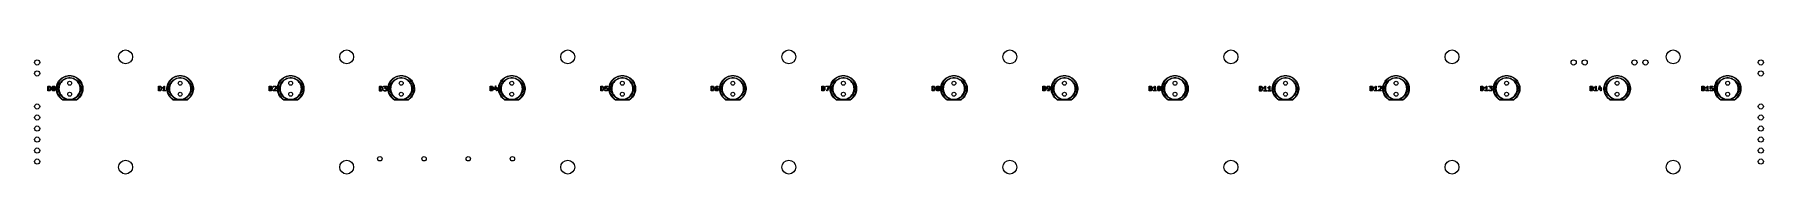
# Model space of a CAD drawing. Extents: x 17 to 414, y -137 to -109.
import ezdxf

# ---------------------------------------------------------------- set-up
doc = ezdxf.new("R2010")
doc.units = 0
doc.layers.add('BLACK', color=7, linetype='CONTINUOUS')

msp = doc.modelspace()

# ---------------------------------------------------------------- linework, layer by layer
at = {"layer": 'BLACK', "linetype": 'CONTINUOUS'}
for p, q in [((23.3943, -115.392), (23.6676, -115.207)), ((23.6676, -115.207), (23.9593, -115.052)), ((23.9578, -115.181), (23.6683, -115.342)), ((24.2636, -115.053), (23.9578, -115.181)), ((23.9593, -115.052), (24.266, -114.93)), ((24.5819, -114.961), (24.2636, -115.053)), ((24.266, -114.93), (24.5841, -114.842)), ((24.9086, -114.905), (24.5819, -114.961)), ((24.5841, -114.842), (24.9099, -114.789)), ((25.2289, -114.887), (24.9086, -114.905)), ((24.9099, -114.789), (25.2384, -114.771)), ((25.2386, -114.891), (25.2289, -114.887)), ((25.2384, -114.771), (25.2386, -114.771)), ((25.2386, -114.771), (25.2391, -114.771)), ((25.239, -114.891), (25.2386, -114.891)), ((25.2395, -114.891), (25.239, -114.891)), ((25.2391, -114.771), (25.2395, -114.771)), ((25.2395, -114.771), (25.2395, -114.771)), ((25.2395, -114.771), (25.2396, -114.771)), ((25.2492, -114.887), (25.2395, -114.891)), ((25.2396, -114.771), (25.5682, -114.789)), ((25.5695, -114.905), (25.2492, -114.887)), ((25.5682, -114.789), (25.8939, -114.842)), ((25.8961, -114.961), (25.5695, -114.905)), ((25.8939, -114.842), (26.212, -114.93)), ((26.2144, -115.053), (25.8961, -114.961)), ((26.212, -114.93), (26.5187, -115.052)), ((26.5203, -115.181), (26.2144, -115.053)), ((26.5187, -115.052), (26.8104, -115.207)), ((26.8098, -115.342), (26.5203, -115.181)), ((26.8104, -115.207), (27.0837, -115.392)), ((48.7943, -115.392), (49.0676, -115.207)), ((49.0676, -115.207), (49.3593, -115.052)), ((49.3578, -115.181), (49.0683, -115.342)), ((49.6636, -115.053), (49.3578, -115.181)), ((49.3593, -115.052), (49.666, -114.93)), ((49.9819, -114.961), (49.6636, -115.053)), ((49.666, -114.93), (49.9841, -114.842)), ((50.3086, -114.905), (49.9819, -114.961)), ((49.9841, -114.842), (50.3099, -114.789)), ((50.6289, -114.887), (50.3086, -114.905)), ((50.3099, -114.789), (50.6384, -114.771)), ((50.6386, -114.891), (50.6289, -114.887)), ((50.6384, -114.771), (50.6386, -114.771)), ((50.6386, -114.771), (50.6391, -114.771)), ((50.639, -114.891), (50.6386, -114.891)), ((50.6395, -114.891), (50.639, -114.891)), ((50.6391, -114.771), (50.6395, -114.771)), ((50.6395, -114.771), (50.6395, -114.771)), ((50.6395, -114.771), (50.6396, -114.771)), ((50.6492, -114.887), (50.6395, -114.891)), ((50.6396, -114.771), (50.9682, -114.789)), ((50.9695, -114.905), (50.6492, -114.887)), ((50.9682, -114.789), (51.2939, -114.842)), ((51.2961, -114.961), (50.9695, -114.905)), ((51.2939, -114.842), (51.612, -114.93)), ((51.6144, -115.053), (51.2961, -114.961)), ((51.612, -114.93), (51.9187, -115.052)), ((51.9203, -115.181), (51.6144, -115.053)), ((51.9187, -115.052), (52.2104, -115.207)), ((52.2098, -115.342), (51.9203, -115.181)), ((52.2104, -115.207), (52.4837, -115.392)), ((74.1943, -115.392), (74.4676, -115.207)), ((74.4676, -115.207), (74.7593, -115.052)), ((74.7578, -115.181), (74.4683, -115.342)), ((75.0636, -115.053), (74.7578, -115.181)), ((74.7593, -115.052), (75.066, -114.93)), ((75.3819, -114.961), (75.0636, -115.053)), ((75.066, -114.93), (75.3841, -114.842)), ((75.7086, -114.905), (75.3819, -114.961)), ((75.3841, -114.842), (75.7099, -114.789)), ((76.0289, -114.887), (75.7086, -114.905)), ((75.7099, -114.789), (76.0384, -114.771)), ((76.0386, -114.891), (76.0289, -114.887)), ((76.0384, -114.771), (76.0386, -114.771)), ((76.0386, -114.771), (76.0391, -114.771)), ((76.039, -114.891), (76.0386, -114.891)), ((76.0395, -114.891), (76.039, -114.891)), ((76.0391, -114.771), (76.0395, -114.771)), ((76.0395, -114.771), (76.0395, -114.771)), ((76.0395, -114.771), (76.0396, -114.771)), ((76.0492, -114.887), (76.0395, -114.891)), ((76.0396, -114.771), (76.3682, -114.789)), ((76.3695, -114.905), (76.0492, -114.887)), ((76.3682, -114.789), (76.6939, -114.842)), ((76.6961, -114.961), (76.3695, -114.905)), ((76.6939, -114.842), (77.012, -114.93)), ((77.0144, -115.053), (76.6961, -114.961)), ((77.012, -114.93), (77.3187, -115.052)), ((77.3203, -115.181), (77.0144, -115.053)), ((77.3187, -115.052), (77.6104, -115.207)), ((77.6098, -115.342), (77.3203, -115.181)), ((77.6104, -115.207), (77.8837, -115.392)), ((99.5943, -115.392), (99.8676, -115.207)), ((99.8676, -115.207), (100.159, -115.052)), ((100.158, -115.181), (99.8683, -115.342)), ((100.464, -115.053), (100.158, -115.181)), ((100.159, -115.052), (100.466, -114.93)), ((100.782, -114.961), (100.464, -115.053)), ((100.466, -114.93), (100.784, -114.842)), ((101.109, -114.905), (100.782, -114.961)), ((100.784, -114.842), (101.11, -114.789)), ((101.429, -114.887), (101.109, -114.905)), ((101.11, -114.789), (101.438, -114.771)), ((101.439, -114.891), (101.429, -114.887)), ((101.438, -114.771), (101.439, -114.771)), ((101.439, -114.771), (101.439, -114.771)), ((101.439, -114.771), (101.439, -114.771)), ((101.439, -114.771), (101.44, -114.771)), ((101.449, -114.887), (101.439, -114.891)), ((101.439, -114.891), (101.439, -114.891)), ((101.439, -114.891), (101.439, -114.891)), ((101.44, -114.771), (101.768, -114.789)), ((101.44, -114.771), (101.44, -114.771)), ((101.769, -114.905), (101.449, -114.887)), ((101.768, -114.789), (102.094, -114.842)), ((102.096, -114.961), (101.769, -114.905)), ((102.094, -114.842), (102.412, -114.93)), ((102.414, -115.053), (102.096, -114.961)), ((102.412, -114.93), (102.719, -115.052)), ((102.72, -115.181), (102.414, -115.053)), ((102.719, -115.052), (103.01, -115.207)), ((103.01, -115.342), (102.72, -115.181)), ((103.01, -115.207), (103.284, -115.392)), ((124.994, -115.392), (125.268, -115.207)), ((125.268, -115.207), (125.559, -115.052)), ((125.558, -115.181), (125.268, -115.342)), ((125.864, -115.053), (125.558, -115.181)), ((125.559, -115.052), (125.866, -114.93)), ((126.182, -114.961), (125.864, -115.053)), ((125.866, -114.93), (126.184, -114.842)), ((126.509, -114.905), (126.182, -114.961)), ((126.184, -114.842), (126.51, -114.789)), ((126.829, -114.887), (126.509, -114.905)), ((126.51, -114.789), (126.838, -114.771)), ((126.839, -114.891), (126.829, -114.887)), ((126.838, -114.771), (126.839, -114.771)), ((126.839, -114.771), (126.839, -114.771)), ((126.839, -114.771), (126.84, -114.771)), ((126.849, -114.887), (126.839, -114.891)), ((126.839, -114.891), (126.839, -114.891)), ((126.839, -114.891), (126.839, -114.891)), ((126.84, -114.771), (127.168, -114.789)), ((126.84, -114.771), (126.84, -114.771)), ((127.169, -114.905), (126.849, -114.887)), ((127.168, -114.789), (127.494, -114.842)), ((127.496, -114.961), (127.169, -114.905)), ((127.494, -114.842), (127.812, -114.93)), ((127.814, -115.053), (127.496, -114.961)), ((127.812, -114.93), (128.119, -115.052)), ((128.12, -115.181), (127.814, -115.053)), ((128.119, -115.052), (128.41, -115.207)), ((128.41, -115.342), (128.12, -115.181)), ((128.41, -115.207), (128.684, -115.392)), ((150.394, -115.392), (150.668, -115.207)), ((150.668, -115.207), (150.959, -115.052)), ((150.958, -115.181), (150.668, -115.342)), ((151.264, -115.053), (150.958, -115.181)), ((150.959, -115.052), (151.266, -114.93)), ((151.582, -114.961), (151.264, -115.053)), ((151.266, -114.93), (151.584, -114.842)), ((151.909, -114.905), (151.582, -114.961)), ((151.584, -114.842), (151.91, -114.789)), ((152.229, -114.887), (151.909, -114.905)), ((151.91, -114.789), (152.238, -114.771)), ((152.239, -114.891), (152.229, -114.887)), ((152.238, -114.771), (152.239, -114.771)), ((152.239, -114.771), (152.239, -114.771)), ((152.239, -114.771), (152.24, -114.771)), ((152.249, -114.887), (152.239, -114.891)), ((152.239, -114.891), (152.239, -114.891)), ((152.239, -114.891), (152.239, -114.891)), ((152.24, -114.771), (152.568, -114.789)), ((152.24, -114.771), (152.24, -114.771)), ((152.569, -114.905), (152.249, -114.887)), ((152.568, -114.789), (152.894, -114.842)), ((152.896, -114.961), (152.569, -114.905)), ((152.894, -114.842), (153.212, -114.93)), ((153.214, -115.053), (152.896, -114.961)), ((153.212, -114.93), (153.519, -115.052)), ((153.52, -115.181), (153.214, -115.053)), ((153.519, -115.052), (153.81, -115.207)), ((153.81, -115.342), (153.52, -115.181)), ((153.81, -115.207), (154.084, -115.392)), ((175.794, -115.392), (176.068, -115.207)), ((176.068, -115.207), (176.359, -115.052)), ((176.358, -115.181), (176.068, -115.342)), ((176.664, -115.053), (176.358, -115.181)), ((176.359, -115.052), (176.666, -114.93)), ((176.982, -114.961), (176.664, -115.053)), ((176.666, -114.93), (176.984, -114.842)), ((177.309, -114.905), (176.982, -114.961)), ((176.984, -114.842), (177.31, -114.789)), ((177.629, -114.887), (177.309, -114.905)), ((177.31, -114.789), (177.638, -114.771)), ((177.639, -114.891), (177.629, -114.887)), ((177.638, -114.771), (177.639, -114.771)), ((177.639, -114.771), (177.639, -114.771)), ((177.639, -114.771), (177.64, -114.771)), ((177.649, -114.887), (177.639, -114.891)), ((177.639, -114.891), (177.639, -114.891)), ((177.639, -114.891), (177.639, -114.891)), ((177.64, -114.771), (177.968, -114.789)), ((177.64, -114.771), (177.64, -114.771)), ((177.969, -114.905), (177.649, -114.887)), ((177.968, -114.789), (178.294, -114.842)), ((178.296, -114.961), (177.969, -114.905)), ((178.294, -114.842), (178.612, -114.93)), ((178.614, -115.053), (178.296, -114.961)), ((178.612, -114.93), (178.919, -115.052)), ((178.92, -115.181), (178.614, -115.053)), ((178.919, -115.052), (179.21, -115.207)), ((179.21, -115.342), (178.92, -115.181)), ((179.21, -115.207), (179.484, -115.392)), ((201.194, -115.392), (201.468, -115.207)), ((201.468, -115.207), (201.759, -115.052)), ((201.758, -115.181), (201.468, -115.342)), ((202.064, -115.053), (201.758, -115.181)), ((201.759, -115.052), (202.066, -114.93)), ((202.382, -114.961), (202.064, -115.053)), ((202.066, -114.93), (202.384, -114.842)), ((202.709, -114.905), (202.382, -114.961)), ((202.384, -114.842), (202.71, -114.789)), ((203.029, -114.887), (202.709, -114.905)), ((202.71, -114.789), (203.038, -114.771)), ((203.039, -114.891), (203.029, -114.887)), ((203.038, -114.771), (203.039, -114.771)), ((203.039, -114.771), (203.039, -114.771)), ((203.039, -114.771), (203.04, -114.771)), ((203.049, -114.887), (203.039, -114.891)), ((203.039, -114.891), (203.039, -114.891)), ((203.039, -114.891), (203.039, -114.891)), ((203.04, -114.771), (203.368, -114.789)), ((203.04, -114.771), (203.04, -114.771)), ((203.369, -114.905), (203.049, -114.887)), ((203.368, -114.789), (203.694, -114.842)), ((203.696, -114.961), (203.369, -114.905)), ((203.694, -114.842), (204.012, -114.93)), ((204.014, -115.053), (203.696, -114.961)), ((204.012, -114.93), (204.319, -115.052)), ((204.32, -115.181), (204.014, -115.053)), ((204.319, -115.052), (204.61, -115.207)), ((204.61, -115.342), (204.32, -115.181)), ((204.61, -115.207), (204.884, -115.392)), ((226.594, -115.392), (226.868, -115.207)), ((226.868, -115.207), (227.159, -115.052)), ((227.158, -115.181), (226.868, -115.342)), ((227.464, -115.053), (227.158, -115.181)), ((227.159, -115.052), (227.466, -114.93)), ((227.782, -114.961), (227.464, -115.053)), ((227.466, -114.93), (227.784, -114.842)), ((228.109, -114.905), (227.782, -114.961)), ((227.784, -114.842), (228.11, -114.789)), ((228.429, -114.887), (228.109, -114.905)), ((228.11, -114.789), (228.438, -114.771)), ((228.439, -114.891), (228.429, -114.887)), ((228.438, -114.771), (228.439, -114.771)), ((228.439, -114.771), (228.439, -114.771)), ((228.439, -114.771), (228.44, -114.771)), ((228.449, -114.887), (228.439, -114.891)), ((228.439, -114.891), (228.439, -114.891)), ((228.439, -114.891), (228.439, -114.891)), ((228.44, -114.771), (228.768, -114.789)), ((228.44, -114.771), (228.44, -114.771)), ((228.769, -114.905), (228.449, -114.887)), ((228.768, -114.789), (229.094, -114.842)), ((229.096, -114.961), (228.769, -114.905)), ((229.094, -114.842), (229.412, -114.93)), ((229.414, -115.053), (229.096, -114.961)), ((229.412, -114.93), (229.719, -115.052)), ((229.72, -115.181), (229.414, -115.053)), ((229.719, -115.052), (230.01, -115.207)), ((230.01, -115.342), (229.72, -115.181)), ((230.01, -115.207), (230.284, -115.392)), ((251.994, -115.392), (252.268, -115.207)), ((252.268, -115.207), (252.559, -115.052)), ((252.558, -115.181), (252.268, -115.342)), ((252.864, -115.053), (252.558, -115.181)), ((252.559, -115.052), (252.866, -114.93)), ((253.182, -114.961), (252.864, -115.053)), ((252.866, -114.93), (253.184, -114.842)), ((253.509, -114.905), (253.182, -114.961)), ((253.184, -114.842), (253.51, -114.789)), ((253.829, -114.887), (253.509, -114.905)), ((253.51, -114.789), (253.838, -114.771)), ((253.839, -114.891), (253.829, -114.887)), ((253.838, -114.771), (253.839, -114.771)), ((253.839, -114.771), (253.839, -114.771)), ((253.839, -114.771), (253.84, -114.771)), ((253.849, -114.887), (253.839, -114.891)), ((253.839, -114.891), (253.839, -114.891)), ((253.839, -114.891), (253.839, -114.891)), ((253.84, -114.771), (254.168, -114.789)), ((253.84, -114.771), (253.84, -114.771)), ((254.169, -114.905), (253.849, -114.887)), ((254.168, -114.789), (254.494, -114.842)), ((254.496, -114.961), (254.169, -114.905)), ((254.494, -114.842), (254.812, -114.93)), ((254.814, -115.053), (254.496, -114.961)), ((254.812, -114.93), (255.119, -115.052)), ((255.12, -115.181), (254.814, -115.053)), ((255.119, -115.052), (255.41, -115.207)), ((255.41, -115.342), (255.12, -115.181)), ((255.41, -115.207), (255.684, -115.392)), ((277.394, -115.392), (277.668, -115.207)), ((277.668, -115.207), (277.959, -115.052)), ((277.958, -115.181), (277.668, -115.342)), ((278.264, -115.053), (277.958, -115.181)), ((277.959, -115.052), (278.266, -114.93)), ((278.582, -114.961), (278.264, -115.053)), ((278.266, -114.93), (278.584, -114.842)), ((278.909, -114.905), (278.582, -114.961)), ((278.584, -114.842), (278.91, -114.789)), ((279.229, -114.887), (278.909, -114.905)), ((278.91, -114.789), (279.238, -114.771)), ((279.239, -114.891), (279.229, -114.887)), ((279.238, -114.771), (279.239, -114.771)), ((279.239, -114.771), (279.239, -114.771)), ((279.239, -114.771), (279.24, -114.771)), ((279.249, -114.887), (279.239, -114.891)), ((279.239, -114.891), (279.239, -114.891)), ((279.239, -114.891), (279.239, -114.891)), ((279.24, -114.771), (279.568, -114.789)), ((279.24, -114.771), (279.24, -114.771)), ((279.569, -114.905), (279.249, -114.887)), ((279.568, -114.789), (279.894, -114.842)), ((279.896, -114.961), (279.569, -114.905)), ((279.894, -114.842), (280.212, -114.93)), ((280.214, -115.053), (279.896, -114.961)), ((280.212, -114.93), (280.519, -115.052)), ((280.52, -115.181), (280.214, -115.053)), ((280.519, -115.052), (280.81, -115.207)), ((280.81, -115.342), (280.52, -115.181)), ((280.81, -115.207), (281.084, -115.392)), ((302.794, -115.392), (303.068, -115.207)), ((303.068, -115.207), (303.359, -115.052)), ((303.358, -115.181), (303.068, -115.342)), ((303.664, -115.053), (303.358, -115.181)), ((303.359, -115.052), (303.666, -114.93)), ((303.982, -114.961), (303.664, -115.053)), ((303.666, -114.93), (303.984, -114.842)), ((304.309, -114.905), (303.982, -114.961)), ((303.984, -114.842), (304.31, -114.789)), ((304.629, -114.887), (304.309, -114.905)), ((304.31, -114.789), (304.638, -114.771)), ((304.639, -114.891), (304.629, -114.887)), ((304.638, -114.771), (304.639, -114.771)), ((304.639, -114.771), (304.639, -114.771)), ((304.639, -114.771), (304.64, -114.771)), ((304.649, -114.887), (304.639, -114.891)), ((304.639, -114.891), (304.639, -114.891)), ((304.639, -114.891), (304.639, -114.891)), ((304.64, -114.771), (304.968, -114.789)), ((304.64, -114.771), (304.64, -114.771)), ((304.969, -114.905), (304.649, -114.887)), ((304.968, -114.789), (305.294, -114.842)), ((305.296, -114.961), (304.969, -114.905)), ((305.294, -114.842), (305.612, -114.93)), ((305.614, -115.053), (305.296, -114.961)), ((305.612, -114.93), (305.919, -115.052)), ((305.92, -115.181), (305.614, -115.053)), ((305.919, -115.052), (306.21, -115.207)), ((306.21, -115.342), (305.92, -115.181)), ((306.21, -115.207), (306.484, -115.392)), ((328.194, -115.392), (328.468, -115.207)), ((328.468, -115.207), (328.759, -115.052)), ((328.758, -115.181), (328.468, -115.342)), ((329.064, -115.053), (328.758, -115.181)), ((328.759, -115.052), (329.066, -114.93)), ((329.382, -114.961), (329.064, -115.053)), ((329.066, -114.93), (329.384, -114.842)), ((329.709, -114.905), (329.382, -114.961)), ((329.384, -114.842), (329.71, -114.789)), ((330.029, -114.887), (329.709, -114.905)), ((329.71, -114.789), (330.038, -114.771)), ((330.039, -114.891), (330.029, -114.887)), ((330.038, -114.771), (330.039, -114.771)), ((330.039, -114.771), (330.039, -114.771)), ((330.039, -114.771), (330.04, -114.771)), ((330.049, -114.887), (330.039, -114.891)), ((330.039, -114.891), (330.039, -114.891)), ((330.039, -114.891), (330.039, -114.891)), ((330.04, -114.771), (330.368, -114.789)), ((330.04, -114.771), (330.04, -114.771)), ((330.369, -114.905), (330.049, -114.887)), ((330.368, -114.789), (330.694, -114.842)), ((330.696, -114.961), (330.369, -114.905)), ((330.694, -114.842), (331.012, -114.93)), ((331.014, -115.053), (330.696, -114.961)), ((331.012, -114.93), (331.319, -115.052)), ((331.32, -115.181), (331.014, -115.053)), ((331.319, -115.052), (331.61, -115.207)), ((331.61, -115.342), (331.32, -115.181)), ((331.61, -115.207), (331.884, -115.392)), ((353.594, -115.392), (353.868, -115.207)), ((353.868, -115.207), (354.159, -115.052)), ((354.158, -115.181), (353.868, -115.342)), ((354.464, -115.053), (354.158, -115.181)), ((354.159, -115.052), (354.466, -114.93)), ((354.782, -114.961), (354.464, -115.053)), ((354.466, -114.93), (354.784, -114.842)), ((355.109, -114.905), (354.782, -114.961)), ((354.784, -114.842), (355.11, -114.789)), ((355.429, -114.887), (355.109, -114.905)), ((355.11, -114.789), (355.438, -114.771)), ((355.439, -114.891), (355.429, -114.887)), ((355.438, -114.771), (355.439, -114.771)), ((355.439, -114.771), (355.439, -114.771)), ((355.439, -114.771), (355.44, -114.771)), ((355.449, -114.887), (355.439, -114.891)), ((355.439, -114.891), (355.439, -114.891)), ((355.439, -114.891), (355.439, -114.891)), ((355.44, -114.771), (355.768, -114.789)), ((355.44, -114.771), (355.44, -114.771)), ((355.769, -114.905), (355.449, -114.887)), ((355.768, -114.789), (356.094, -114.842)), ((356.096, -114.961), (355.769, -114.905)), ((356.094, -114.842), (356.412, -114.93)), ((356.414, -115.053), (356.096, -114.961)), ((356.412, -114.93), (356.719, -115.052)), ((356.72, -115.181), (356.414, -115.053)), ((356.719, -115.052), (357.01, -115.207)), ((357.01, -115.342), (356.72, -115.181)), ((357.01, -115.207), (357.284, -115.392)), ((378.994, -115.392), (379.268, -115.207)), ((379.268, -115.207), (379.559, -115.052)), ((379.558, -115.181), (379.268, -115.342)), ((379.864, -115.053), (379.558, -115.181)), ((379.559, -115.052), (379.866, -114.93)), ((380.182, -114.961), (379.864, -115.053)), ((379.866, -114.93), (380.184, -114.842)), ((380.509, -114.905), (380.182, -114.961)), ((380.184, -114.842), (380.51, -114.789)), ((380.829, -114.887), (380.509, -114.905)), ((380.51, -114.789), (380.838, -114.771)), ((380.839, -114.891), (380.829, -114.887)), ((380.838, -114.771), (380.839, -114.771)), ((380.839, -114.771), (380.839, -114.771)), ((380.839, -114.771), (380.84, -114.771)), ((380.849, -114.887), (380.839, -114.891)), ((380.839, -114.891), (380.839, -114.891)), ((380.839, -114.891), (380.839, -114.891)), ((380.84, -114.771), (381.168, -114.789)), ((380.84, -114.771), (380.84, -114.771)), ((381.169, -114.905), (380.849, -114.887)), ((381.168, -114.789), (381.494, -114.842)), ((381.496, -114.961), (381.169, -114.905)), ((381.494, -114.842), (381.812, -114.93)), ((381.814, -115.053), (381.496, -114.961)), ((381.812, -114.93), (382.119, -115.052)), ((382.12, -115.181), (381.814, -115.053)), ((382.119, -115.052), (382.41, -115.207)), ((382.41, -115.342), (382.12, -115.181)), ((382.41, -115.207), (382.684, -115.392)), ((404.394, -115.392), (404.668, -115.207)), ((404.668, -115.207), (404.959, -115.052)), ((404.958, -115.181), (404.668, -115.342)), ((405.264, -115.053), (404.958, -115.181)), ((404.959, -115.052), (405.266, -114.93)), ((405.582, -114.961), (405.264, -115.053)), ((405.266, -114.93), (405.584, -114.842)), ((405.909, -114.905), (405.582, -114.961)), ((405.584, -114.842), (405.91, -114.789)), ((406.229, -114.887), (405.909, -114.905)), ((405.91, -114.789), (406.238, -114.771)), ((406.239, -114.891), (406.229, -114.887)), ((406.238, -114.771), (406.239, -114.771)), ((406.239, -114.771), (406.239, -114.771)), ((406.239, -114.771), (406.24, -114.771)), ((406.249, -114.887), (406.239, -114.891)), ((406.239, -114.891), (406.239, -114.891)), ((406.239, -114.891), (406.239, -114.891)), ((406.24, -114.771), (406.568, -114.789)), ((406.24, -114.771), (406.24, -114.771)), ((406.569, -114.905), (406.249, -114.887)), ((406.568, -114.789), (406.894, -114.842)), ((406.896, -114.961), (406.569, -114.905)), ((406.894, -114.842), (407.212, -114.93)), ((407.214, -115.053), (406.896, -114.961)), ((407.212, -114.93), (407.519, -115.052)), ((407.52, -115.181), (407.214, -115.053)), ((407.519, -115.052), (407.81, -115.207)), ((407.81, -115.342), (407.52, -115.181)), ((407.81, -115.207), (408.084, -115.392)), ((20.2689, -117.273), (20.2706, -117.264)), ((20.2689, -118.273), (20.2689, -117.273)), ((20.2756, -118.292), (20.2689, -118.273)), ((20.27, -117.26), (20.2717, -117.257)), ((20.2706, -117.264), (20.27, -117.26)), ((20.2717, -117.257), (20.2734, -117.248)), ((20.2734, -117.248), (20.286, -117.233)), ((20.279, -118.311), (20.2756, -118.292)), ((20.2841, -118.315), (20.279, -118.311)), ((20.2865, -118.322), (20.2841, -118.315)), ((20.286, -117.233), (20.2957, -117.216)), ((20.3033, -118.331), (20.2865, -118.322)), ((20.2957, -117.216), (20.3021, -117.214)), ((20.3021, -117.214), (20.3064, -117.208)), ((20.3183, -118.344), (20.3033, -118.331)), ((20.3064, -117.208), (20.3256, -117.205)), ((20.328, -118.346), (20.3183, -118.344)), ((20.3256, -117.205), (20.3439, -117.198)), ((20.3309, -118.347), (20.328, -118.346)), ((20.3342, -118.347), (20.3309, -118.347)), ((20.3439, -118.348), (20.3342, -118.347)), ((20.3439, -117.198), (20.582, -117.198)), ((20.582, -118.348), (20.3439, -118.348)), ((20.4189, -117.348), (20.4189, -118.198)), ((20.5698, -117.348), (20.4189, -117.348)), ((20.4189, -118.198), (20.5698, -118.198)), ((20.6843, -117.387), (20.5698, -117.348)), ((20.5698, -118.198), (20.6843, -118.16)), ((20.582, -117.198), (20.6041, -117.202)), ((20.5835, -118.348), (20.582, -118.348)), ((20.6057, -118.345), (20.5835, -118.348)), ((20.6041, -117.202), (20.6057, -117.202)), ((20.6057, -117.202), (20.7486, -117.25)), ((20.7486, -118.297), (20.6057, -118.345)), ((20.7585, -117.461), (20.6843, -117.387)), ((20.6843, -118.16), (20.7585, -118.086)), ((20.7486, -117.25), (20.7715, -117.262)), ((20.7521, -118.294), (20.7486, -118.297)), ((20.7566, -118.294), (20.7521, -118.294)), ((20.7779, -118.279), (20.7566, -118.294)), ((20.7969, -117.538), (20.7585, -117.461)), ((20.7585, -118.086), (20.7969, -118.009)), ((20.7715, -117.262), (20.7738, -117.266)), ((20.7738, -117.266), (20.7779, -117.268)), ((20.7779, -117.268), (20.8731, -117.363)), ((20.8731, -118.184), (20.7779, -118.279)), ((20.8403, -117.711), (20.7969, -117.538)), ((20.7969, -118.009), (20.8403, -117.836)), ((20.8403, -117.836), (20.8403, -117.711)), ((20.8731, -117.363), (20.886, -117.382)), ((20.8738, -118.182), (20.8731, -118.184)), ((20.8872, -118.164), (20.8738, -118.182)), ((20.886, -117.382), (20.8872, -117.383)), ((20.8872, -117.383), (20.9348, -117.478)), ((20.9348, -118.069), (20.8872, -118.164)), ((20.9348, -117.478), (20.9385, -117.49)), ((20.9352, -118.065), (20.9348, -118.069)), ((20.9405, -118.053), (20.9352, -118.065)), ((20.9385, -117.49), (20.9405, -117.493)), ((20.9405, -117.493), (20.9881, -117.684)), ((20.9881, -117.863), (20.9405, -118.053)), ((20.9903, -117.845), (20.9877, -117.86)), ((20.9877, -117.86), (20.9881, -117.863)), ((20.9881, -117.684), (20.9891, -117.699)), ((20.9891, -117.699), (20.9903, -117.702)), ((20.9903, -117.702), (20.9903, -117.845)), ((21.2213, -117.654), (21.2239, -117.64)), ((21.2213, -117.892), (21.2213, -117.654)), ((21.2225, -117.896), (21.2213, -117.892)), ((21.2235, -117.911), (21.2225, -117.896)), ((21.2235, -117.636), (21.2711, -117.446)), ((21.2239, -117.64), (21.2235, -117.636)), ((21.2711, -118.101), (21.2235, -117.911)), ((21.2711, -117.446), (21.2764, -117.434)), ((21.2731, -118.104), (21.2711, -118.101)), ((21.2768, -118.116), (21.2731, -118.104)), ((21.2764, -117.434), (21.2768, -117.43)), ((21.2768, -117.43), (21.3244, -117.335)), ((21.3244, -118.212), (21.2768, -118.116)), ((21.3244, -117.335), (21.3378, -117.317)), ((21.3256, -118.213), (21.3244, -118.212)), ((21.3385, -118.231), (21.3256, -118.213)), ((21.3378, -117.317), (21.3385, -117.316)), ((21.3385, -117.316), (21.3861, -117.268)), ((21.3861, -118.279), (21.3385, -118.231)), ((21.4147, -117.49), (21.3713, -117.664)), ((21.3713, -117.664), (21.3713, -117.883)), ((21.3713, -117.883), (21.4147, -118.057)), ((21.3861, -117.268), (21.4045, -117.255)), ((21.3876, -118.279), (21.3861, -118.279)), ((21.4056, -118.293), (21.3876, -118.279)), ((21.4045, -117.255), (21.4056, -117.254)), ((21.4056, -117.254), (21.5008, -117.206)), ((21.5008, -118.34), (21.4056, -118.293)), ((21.4532, -117.413), (21.4147, -117.49)), ((21.4147, -118.057), (21.4532, -118.134)), ((21.4836, -117.383), (21.4532, -117.413)), ((21.4532, -118.134), (21.4836, -118.164)), ((21.5521, -117.348), (21.4836, -117.383)), ((21.4836, -118.164), (21.5521, -118.198)), ((21.5008, -117.206), (21.5258, -117.199)), ((21.5053, -118.341), (21.5008, -118.34)), ((21.5087, -118.344), (21.5053, -118.341)), ((21.5344, -118.348), (21.5087, -118.344)), ((21.5258, -117.199), (21.5302, -117.2)), ((21.5302, -117.2), (21.5344, -117.198)), ((21.5344, -117.198), (21.6296, -117.198)), ((21.6296, -118.348), (21.5344, -118.348)), ((21.6119, -117.348), (21.5521, -117.348)), ((21.5521, -118.198), (21.6119, -118.198)), ((21.6804, -117.383), (21.6119, -117.348)), ((21.6119, -118.198), (21.6804, -118.164)), ((21.6296, -117.198), (21.6553, -117.203)), ((21.6338, -118.347), (21.6296, -118.348)), ((21.6382, -118.348), (21.6338, -118.347)), ((21.6632, -118.34), (21.6382, -118.348)), ((21.6553, -117.203), (21.6587, -117.206)), ((21.6587, -117.206), (21.6632, -117.206)), ((21.6632, -117.206), (21.7584, -117.254)), ((21.7584, -118.293), (21.6632, -118.34)), ((21.7108, -117.413), (21.6804, -117.383)), ((21.6804, -118.164), (21.7108, -118.134)), ((21.7493, -117.49), (21.7108, -117.413)), ((21.7108, -118.134), (21.7493, -118.057)), ((21.7927, -117.664), (21.7493, -117.49)), ((21.7493, -118.057), (21.7927, -117.883)), ((21.7584, -117.254), (21.7764, -117.267)), ((21.7595, -118.292), (21.7584, -118.293)), ((21.7779, -118.279), (21.7595, -118.292)), ((21.7764, -117.267), (21.7779, -117.268)), ((21.7779, -117.268), (21.8255, -117.316)), ((21.8255, -118.231), (21.7779, -118.279)), ((21.7927, -117.883), (21.7927, -117.664)), ((21.8255, -117.316), (21.8384, -117.334)), ((21.8262, -118.23), (21.8255, -118.231)), ((21.8396, -118.212), (21.8262, -118.23)), ((21.8384, -117.334), (21.8396, -117.335)), ((21.8396, -117.335), (21.8872, -117.43)), ((21.8872, -118.116), (21.8396, -118.212)), ((21.8872, -117.43), (21.8909, -117.443)), ((21.8876, -118.113), (21.8872, -118.116)), ((21.8929, -118.101), (21.8876, -118.113)), ((21.8909, -117.443), (21.8929, -117.446)), ((21.8929, -117.446), (21.9405, -117.636)), ((21.9405, -117.911), (21.8929, -118.101)), ((21.9427, -117.892), (21.9401, -117.907)), ((21.9401, -117.907), (21.9405, -117.911)), ((21.9405, -117.636), (21.9415, -117.651)), ((21.9415, -117.651), (21.9427, -117.654)), ((21.9427, -117.654), (21.9427, -117.892)), ((22.1934, -117.983), (22.1936, -117.653)), ((22.2288, -118.312), (22.1934, -117.983)), ((22.1936, -117.653), (22.2296, -117.325)), ((22.2994, -118.634), (22.2288, -118.312)), ((22.2296, -117.325), (22.3008, -117.003)), ((22.4045, -118.947), (22.2994, -118.634)), ((22.3008, -117.003), (22.4064, -116.69)), ((22.3197, -117.522), (22.3046, -117.853)), ((22.3046, -117.853), (22.3269, -118.184)), ((22.372, -117.195), (22.3197, -117.522)), ((22.3269, -118.184), (22.3864, -118.51)), ((22.4609, -116.875), (22.372, -117.195)), ((22.3864, -118.51), (22.4822, -118.827)), ((22.5428, -119.247), (22.4045, -118.947)), ((22.4064, -116.69), (22.5452, -116.391)), ((22.5852, -116.568), (22.4609, -116.875)), ((22.4822, -118.827), (22.6132, -119.131)), ((22.5452, -116.391), (22.7156, -116.108)), ((22.7434, -116.277), (22.5852, -116.568)), ((22.6132, -119.131), (22.7777, -119.419)), ((22.679, -117.821), (22.6992, -117.5)), ((22.6992, -118.142), (22.679, -117.821)), ((22.6992, -117.5), (22.7595, -117.184)), ((22.7595, -118.458), (22.6992, -118.142)), ((22.7156, -116.108), (22.9155, -115.845)), ((22.9334, -116.005), (22.7434, -116.277)), ((22.7595, -117.184), (22.8588, -116.879)), ((22.8588, -118.763), (22.7595, -118.458)), ((22.8135, -117.515), (22.7942, -117.821)), ((22.7942, -117.821), (22.8135, -118.127)), ((22.871, -117.213), (22.8135, -117.515)), ((22.8135, -118.127), (22.871, -118.429)), ((22.8588, -116.879), (22.9957, -116.588)), ((22.9957, -119.054), (22.8588, -118.763)), ((22.9659, -116.921), (22.871, -117.213)), ((22.871, -118.429), (22.9659, -118.721)), ((22.9155, -115.845), (23.1426, -115.606)), ((23.1528, -115.757), (22.9334, -116.005)), ((23.0966, -116.643), (22.9659, -116.921)), ((22.9659, -118.721), (23.0966, -118.999)), ((22.9957, -116.588), (23.1679, -116.316)), ((23.1679, -119.326), (22.9957, -119.054)), ((23.2611, -116.384), (23.0966, -116.643)), ((23.0966, -118.999), (23.2611, -119.258)), ((23.1426, -115.606), (23.3943, -115.392)), ((23.3988, -115.535), (23.1528, -115.757)), ((23.1679, -116.316), (23.3729, -116.069)), ((23.4568, -116.147), (23.2611, -116.384)), ((23.3729, -116.069), (23.6072, -115.848)), ((23.6683, -115.342), (23.3988, -115.535)), ((23.6806, -115.937), (23.4568, -116.147)), ((23.6072, -115.848), (23.8673, -115.659)), ((23.929, -115.757), (23.6806, -115.937)), ((23.8673, -115.659), (24.149, -115.505)), ((24.1981, -115.609), (23.929, -115.757)), ((24.149, -115.505), (24.4479, -115.386)), ((24.4835, -115.496), (24.1981, -115.609)), ((24.4479, -115.386), (24.7593, -115.306)), ((24.7809, -115.419), (24.4835, -115.496)), ((24.7593, -115.306), (25.0783, -115.266)), ((25.0855, -115.381), (24.7809, -115.419)), ((25.0783, -115.266), (25.3998, -115.266)), ((25.3925, -115.381), (25.0855, -115.381)), ((25.6971, -115.419), (25.3925, -115.381)), ((25.3998, -115.266), (25.7187, -115.306)), ((25.9945, -115.496), (25.6971, -115.419)), ((25.7187, -115.306), (26.0301, -115.386)), ((26.28, -115.609), (25.9945, -115.496)), ((26.0301, -115.386), (26.329, -115.505)), ((26.549, -115.757), (26.28, -115.609)), ((26.329, -115.505), (26.6107, -115.659)), ((26.7974, -115.937), (26.549, -115.757)), ((26.6107, -115.659), (26.8708, -115.848)), ((27.0212, -116.147), (26.7974, -115.937)), ((27.0793, -115.535), (26.8098, -115.342)), ((26.8708, -115.848), (27.1052, -116.069)), ((27.2169, -116.384), (27.0212, -116.147)), ((27.3253, -115.757), (27.0793, -115.535)), ((27.0837, -115.392), (27.3354, -115.606)), ((27.1052, -116.069), (27.3101, -116.316)), ((27.3814, -116.643), (27.2169, -116.384)), ((27.2169, -119.258), (27.3814, -118.999)), ((27.3101, -116.316), (27.4824, -116.588)), ((27.4824, -119.054), (27.3101, -119.326)), ((27.5447, -116.005), (27.3253, -115.757)), ((27.3354, -115.606), (27.5626, -115.845)), ((27.5122, -116.921), (27.3814, -116.643)), ((27.3814, -118.999), (27.5122, -118.721)), ((27.4824, -116.588), (27.6193, -116.879)), ((27.6193, -118.763), (27.4824, -119.054)), ((27.607, -117.213), (27.5122, -116.921)), ((27.5122, -118.721), (27.607, -118.429)), ((27.7347, -116.277), (27.5447, -116.005)), ((27.5626, -115.845), (27.7625, -116.108)), ((27.6646, -117.515), (27.607, -117.213)), ((27.607, -118.429), (27.6646, -118.127)), ((27.6193, -116.879), (27.7186, -117.184)), ((27.7186, -118.458), (27.6193, -118.763)), ((27.6839, -117.821), (27.6646, -117.515)), ((27.6646, -118.127), (27.6839, -117.821)), ((27.7003, -119.419), (27.8648, -119.131)), ((27.7186, -117.184), (27.7788, -117.5)), ((27.7788, -118.142), (27.7186, -118.458)), ((27.8928, -116.568), (27.7347, -116.277)), ((27.7625, -116.108), (27.9328, -116.391)), ((27.7788, -117.5), (27.799, -117.821)), ((27.799, -117.821), (27.7788, -118.142)), ((27.8648, -119.131), (27.9958, -118.827)), ((28.0172, -116.875), (27.8928, -116.568)), ((27.9328, -116.391), (28.0716, -116.69)), ((28.0736, -118.947), (27.9353, -119.247)), ((27.9958, -118.827), (28.0917, -118.51)), ((28.106, -117.195), (28.0172, -116.875)), ((28.0716, -116.69), (28.1773, -117.003)), ((28.1786, -118.634), (28.0736, -118.947)), ((28.0917, -118.51), (28.1511, -118.184)), ((28.1584, -117.522), (28.106, -117.195)), ((28.1511, -118.184), (28.1735, -117.853)), ((28.1735, -117.853), (28.1584, -117.522)), ((28.1773, -117.003), (28.2485, -117.325)), ((28.2493, -118.312), (28.1786, -118.634)), ((28.2485, -117.325), (28.2844, -117.653)), ((28.2847, -117.983), (28.2493, -118.312)), ((28.2844, -117.653), (28.2847, -117.983)), ((45.6689, -117.273), (45.6706, -117.264)), ((45.6689, -118.273), (45.6689, -117.273)), ((45.6756, -118.292), (45.6689, -118.273)), ((45.67, -117.26), (45.6717, -117.257)), ((45.6706, -117.264), (45.67, -117.26)), ((45.6717, -117.257), (45.6734, -117.248)), ((45.6734, -117.248), (45.686, -117.233)), ((45.679, -118.311), (45.6756, -118.292)), ((45.6841, -118.315), (45.679, -118.311)), ((45.6865, -118.322), (45.6841, -118.315)), ((45.686, -117.233), (45.6957, -117.216)), ((45.7033, -118.331), (45.6865, -118.322)), ((45.6957, -117.216), (45.7021, -117.214)), ((45.7021, -117.214), (45.7064, -117.208)), ((45.7183, -118.344), (45.7033, -118.331)), ((45.7064, -117.208), (45.7256, -117.205)), ((45.728, -118.346), (45.7183, -118.344)), ((45.7256, -117.205), (45.7439, -117.198)), ((45.7309, -118.347), (45.728, -118.346)), ((45.7342, -118.347), (45.7309, -118.347)), ((45.7439, -118.348), (45.7342, -118.347)), ((45.7439, -117.198), (45.982, -117.198)), ((45.982, -118.348), (45.7439, -118.348)), ((45.8189, -117.348), (45.8189, -118.198)), ((45.9698, -117.348), (45.8189, -117.348)), ((45.8189, -118.198), (45.9698, -118.198)), ((46.0843, -117.387), (45.9698, -117.348)), ((45.9698, -118.198), (46.0843, -118.16)), ((45.982, -117.198), (46.0041, -117.202)), ((45.9835, -118.348), (45.982, -118.348)), ((46.0057, -118.345), (45.9835, -118.348)), ((46.0041, -117.202), (46.0057, -117.202)), ((46.0057, -117.202), (46.1486, -117.25)), ((46.1486, -118.297), (46.0057, -118.345)), ((46.1585, -117.461), (46.0843, -117.387)), ((46.0843, -118.16), (46.1585, -118.086)), ((46.1486, -117.25), (46.1715, -117.262)), ((46.1521, -118.294), (46.1486, -118.297)), ((46.1566, -118.294), (46.1521, -118.294)), ((46.1779, -118.279), (46.1566, -118.294)), ((46.197, -117.538), (46.1585, -117.461)), ((46.1585, -118.086), (46.197, -118.009)), ((46.1715, -117.262), (46.1738, -117.266)), ((46.1738, -117.266), (46.1779, -117.268)), ((46.1779, -117.268), (46.2731, -117.363)), ((46.2731, -118.184), (46.1779, -118.279)), ((46.2403, -117.711), (46.197, -117.538)), ((46.197, -118.009), (46.2403, -117.836)), ((46.2403, -117.836), (46.2403, -117.711)), ((46.2731, -117.363), (46.286, -117.382)), ((46.2738, -118.182), (46.2731, -118.184)), ((46.2872, -118.164), (46.2738, -118.182)), ((46.286, -117.382), (46.2872, -117.383)), ((46.2872, -117.383), (46.3348, -117.478)), ((46.3348, -118.069), (46.2872, -118.164)), ((46.3348, -117.478), (46.3385, -117.49)), ((46.3352, -118.065), (46.3348, -118.069)), ((46.3405, -118.053), (46.3352, -118.065)), ((46.3385, -117.49), (46.3405, -117.493)), ((46.3405, -117.493), (46.3881, -117.684)), ((46.3881, -117.863), (46.3405, -118.053)), ((46.3903, -117.845), (46.3877, -117.86)), ((46.3877, -117.86), (46.3881, -117.863)), ((46.3881, -117.684), (46.3891, -117.699)), ((46.3891, -117.699), (46.3903, -117.702)), ((46.3903, -117.702), (46.3903, -117.845)), ((46.6224, -118.26), (46.6481, -118.216)), ((46.6313, -118.311), (46.6224, -118.26)), ((46.6244, -117.58), (46.6275, -117.529)), ((46.655, -117.622), (46.6244, -117.58)), ((46.6275, -117.529), (46.6627, -117.492)), ((46.6706, -118.344), (46.6313, -118.311)), ((46.6481, -118.216), (46.6963, -118.198)), ((46.7049, -117.634), (46.655, -117.622)), ((46.6627, -117.492), (46.7471, -117.45)), ((46.6963, -118.348), (46.6706, -118.344)), ((46.6963, -118.198), (46.907, -118.198)), ((47.2677, -118.348), (46.6963, -118.348)), ((46.7298, -117.626), (46.7049, -117.634)), ((46.8251, -117.579), (46.7298, -117.626)), ((46.7471, -117.45), (46.8285, -117.368)), ((46.8262, -117.577), (46.8251, -117.579)), ((46.8446, -117.564), (46.8262, -117.577)), ((46.8285, -117.368), (46.9196, -117.232)), ((46.907, -117.502), (46.8446, -117.564)), ((46.907, -118.198), (46.907, -117.502)), ((46.9196, -117.232), (46.9376, -117.213)), ((46.9376, -117.213), (46.9417, -117.212)), ((46.9417, -117.212), (46.9445, -117.208)), ((46.9445, -117.208), (46.9659, -117.205)), ((46.9659, -117.205), (46.9868, -117.199)), ((46.9868, -117.199), (46.9908, -117.2)), ((46.9908, -117.2), (46.995, -117.199)), ((46.995, -117.199), (47.0139, -117.21)), ((47.0139, -117.21), (47.0338, -117.219)), ((47.0338, -117.219), (47.0357, -117.223)), ((47.0357, -117.223), (47.0395, -117.225)), ((47.0395, -117.225), (47.0469, -117.246)), ((47.0469, -117.246), (47.0565, -117.265)), ((47.0565, -117.265), (47.0555, -117.269)), ((47.0555, -117.269), (47.057, -117.273)), ((47.057, -117.273), (47.057, -118.198)), ((47.057, -118.198), (47.2677, -118.198)), ((47.2677, -118.198), (47.2934, -118.203)), ((47.3159, -118.331), (47.2677, -118.348)), ((47.2934, -118.203), (47.3327, -118.236)), ((47.3416, -118.286), (47.3159, -118.331)), ((47.3327, -118.236), (47.3416, -118.286)), ((47.5934, -117.983), (47.5936, -117.653)), ((47.6288, -118.312), (47.5934, -117.983)), ((47.5936, -117.653), (47.6296, -117.325)), ((47.6994, -118.634), (47.6288, -118.312)), ((47.6296, -117.325), (47.7008, -117.003)), ((47.8045, -118.947), (47.6994, -118.634)), ((47.7008, -117.003), (47.8064, -116.69)), ((47.7197, -117.522), (47.7046, -117.853)), ((47.7046, -117.853), (47.7269, -118.184)), ((47.772, -117.195), (47.7197, -117.522)), ((47.7269, -118.184), (47.7864, -118.51)), ((47.8609, -116.875), (47.772, -117.195)), ((47.7864, -118.51), (47.8822, -118.827)), ((47.9428, -119.247), (47.8045, -118.947)), ((47.8064, -116.69), (47.9452, -116.391)), ((47.9852, -116.568), (47.8609, -116.875)), ((47.8822, -118.827), (48.0132, -119.131)), ((47.9452, -116.391), (48.1156, -116.108)), ((48.1434, -116.277), (47.9852, -116.568)), ((48.0132, -119.131), (48.1777, -119.419)), ((48.079, -117.821), (48.0992, -117.5)), ((48.0992, -118.142), (48.079, -117.821)), ((48.0992, -117.5), (48.1595, -117.184)), ((48.1595, -118.458), (48.0992, -118.142)), ((48.1156, -116.108), (48.3155, -115.845)), ((48.3334, -116.005), (48.1434, -116.277)), ((48.1595, -117.184), (48.2588, -116.879)), ((48.2588, -118.763), (48.1595, -118.458)), ((48.2135, -117.515), (48.1942, -117.821)), ((48.1942, -117.821), (48.2135, -118.127)), ((48.271, -117.213), (48.2135, -117.515)), ((48.2135, -118.127), (48.271, -118.429)), ((48.2588, -116.879), (48.3957, -116.588)), ((48.3957, -119.054), (48.2588, -118.763)), ((48.3659, -116.921), (48.271, -117.213)), ((48.271, -118.429), (48.3659, -118.721)), ((48.3155, -115.845), (48.5426, -115.606)), ((48.5528, -115.757), (48.3334, -116.005)), ((48.4966, -116.643), (48.3659, -116.921)), ((48.3659, -118.721), (48.4966, -118.999)), ((48.3957, -116.588), (48.5679, -116.316)), ((48.5679, -119.326), (48.3957, -119.054)), ((48.6611, -116.384), (48.4966, -116.643)), ((48.4966, -118.999), (48.6611, -119.258)), ((48.5426, -115.606), (48.7943, -115.392)), ((48.7988, -115.535), (48.5528, -115.757)), ((48.5679, -116.316), (48.7729, -116.069)), ((48.8568, -116.147), (48.6611, -116.384)), ((48.7729, -116.069), (49.0072, -115.848)), ((49.0683, -115.342), (48.7988, -115.535)), ((49.0806, -115.937), (48.8568, -116.147)), ((49.0072, -115.848), (49.2673, -115.659)), ((49.329, -115.757), (49.0806, -115.937)), ((49.2673, -115.659), (49.549, -115.505)), ((49.5981, -115.609), (49.329, -115.757)), ((49.549, -115.505), (49.8479, -115.386)), ((49.8835, -115.496), (49.5981, -115.609)), ((49.8479, -115.386), (50.1593, -115.306)), ((50.1809, -115.419), (49.8835, -115.496)), ((50.1593, -115.306), (50.4783, -115.266)), ((50.4855, -115.381), (50.1809, -115.419)), ((50.4783, -115.266), (50.7998, -115.266)), ((50.7925, -115.381), (50.4855, -115.381)), ((51.0971, -115.419), (50.7925, -115.381)), ((50.7998, -115.266), (51.1187, -115.306)), ((51.3945, -115.496), (51.0971, -115.419)), ((51.1187, -115.306), (51.4301, -115.386)), ((51.68, -115.609), (51.3945, -115.496)), ((51.4301, -115.386), (51.729, -115.505)), ((51.949, -115.757), (51.68, -115.609)), ((51.729, -115.505), (52.0107, -115.659)), ((52.1974, -115.937), (51.949, -115.757)), ((52.0107, -115.659), (52.2708, -115.848)), ((52.4212, -116.147), (52.1974, -115.937)), ((52.4793, -115.535), (52.2098, -115.342)), ((52.2708, -115.848), (52.5052, -116.069)), ((52.6169, -116.384), (52.4212, -116.147)), ((52.7253, -115.757), (52.4793, -115.535)), ((52.4837, -115.392), (52.7354, -115.606)), ((52.5052, -116.069), (52.7101, -116.316)), ((52.7814, -116.643), (52.6169, -116.384)), ((52.6169, -119.258), (52.7814, -118.999)), ((52.7101, -116.316), (52.8824, -116.588)), ((52.8824, -119.054), (52.7101, -119.326)), ((52.9447, -116.005), (52.7253, -115.757)), ((52.7354, -115.606), (52.9626, -115.845)), ((52.9122, -116.921), (52.7814, -116.643)), ((52.7814, -118.999), (52.9122, -118.721)), ((52.8824, -116.588), (53.0193, -116.879)), ((53.0193, -118.763), (52.8824, -119.054)), ((53.007, -117.213), (52.9122, -116.921)), ((52.9122, -118.721), (53.007, -118.429)), ((53.1347, -116.277), (52.9447, -116.005)), ((52.9626, -115.845), (53.1625, -116.108)), ((53.0646, -117.515), (53.007, -117.213)), ((53.007, -118.429), (53.0646, -118.127)), ((53.0193, -116.879), (53.1186, -117.184)), ((53.1186, -118.458), (53.0193, -118.763)), ((53.0839, -117.821), (53.0646, -117.515)), ((53.0646, -118.127), (53.0839, -117.821)), ((53.1003, -119.419), (53.2648, -119.131)), ((53.1186, -117.184), (53.1788, -117.5)), ((53.1788, -118.142), (53.1186, -118.458)), ((53.2928, -116.568), (53.1347, -116.277)), ((53.1625, -116.108), (53.3328, -116.391)), ((53.1788, -117.5), (53.199, -117.821)), ((53.199, -117.821), (53.1788, -118.142)), ((53.2648, -119.131), (53.3958, -118.827)), ((53.4172, -116.875), (53.2928, -116.568)), ((53.3328, -116.391), (53.4716, -116.69)), ((53.4736, -118.947), (53.3353, -119.247)), ((53.3958, -118.827), (53.4917, -118.51)), ((53.506, -117.195), (53.4172, -116.875)), ((53.4716, -116.69), (53.5773, -117.003)), ((53.5786, -118.634), (53.4736, -118.947)), ((53.4917, -118.51), (53.5511, -118.184)), ((53.5584, -117.522), (53.506, -117.195)), ((53.5511, -118.184), (53.5735, -117.853)), ((53.5735, -117.853), (53.5584, -117.522)), ((53.5773, -117.003), (53.6485, -117.325)), ((53.6493, -118.312), (53.5786, -118.634)), ((53.6485, -117.325), (53.6844, -117.653)), ((53.6847, -117.983), (53.6493, -118.312)), ((53.6844, -117.653), (53.6847, -117.983)), ((71.0689, -117.273), (71.0706, -117.264)), ((71.0689, -118.273), (71.0689, -117.273)), ((71.0756, -118.292), (71.0689, -118.273)), ((71.07, -117.26), (71.0717, -117.257)), ((71.0706, -117.264), (71.07, -117.26)), ((71.0717, -117.257), (71.0734, -117.248)), ((71.0734, -117.248), (71.086, -117.233)), ((71.079, -118.311), (71.0756, -118.292)), ((71.0841, -118.315), (71.079, -118.311)), ((71.0865, -118.322), (71.0841, -118.315)), ((71.086, -117.233), (71.0957, -117.216)), ((71.1033, -118.331), (71.0865, -118.322)), ((71.0957, -117.216), (71.1021, -117.214)), ((71.1021, -117.214), (71.1064, -117.208)), ((71.1183, -118.344), (71.1033, -118.331)), ((71.1064, -117.208), (71.1256, -117.205)), ((71.128, -118.346), (71.1183, -118.344)), ((71.1256, -117.205), (71.1439, -117.198)), ((71.1309, -118.347), (71.128, -118.346)), ((71.1342, -118.347), (71.1309, -118.347)), ((71.1439, -118.348), (71.1342, -118.347)), ((71.1439, -117.198), (71.382, -117.198)), ((71.382, -118.348), (71.1439, -118.348)), ((71.2189, -117.348), (71.2189, -118.198)), ((71.3698, -117.348), (71.2189, -117.348)), ((71.2189, -118.198), (71.3698, -118.198)), ((71.4843, -117.387), (71.3698, -117.348)), ((71.3698, -118.198), (71.4843, -118.16)), ((71.382, -117.198), (71.4041, -117.202)), ((71.3835, -118.348), (71.382, -118.348)), ((71.4057, -118.345), (71.3835, -118.348)), ((71.4041, -117.202), (71.4057, -117.202)), ((71.4057, -117.202), (71.5486, -117.25)), ((71.5486, -118.297), (71.4057, -118.345)), ((71.5585, -117.461), (71.4843, -117.387)), ((71.4843, -118.16), (71.5585, -118.086)), ((71.5486, -117.25), (71.5715, -117.262)), ((71.5521, -118.294), (71.5486, -118.297)), ((71.5566, -118.294), (71.5521, -118.294)), ((71.5779, -118.279), (71.5566, -118.294)), ((71.5969, -117.538), (71.5585, -117.461)), ((71.5585, -118.086), (71.5969, -118.009)), ((71.5715, -117.262), (71.5738, -117.266)), ((71.5738, -117.266), (71.5779, -117.268)), ((71.5779, -117.268), (71.6731, -117.363)), ((71.6731, -118.184), (71.5779, -118.279)), ((71.6403, -117.711), (71.5969, -117.538)), ((71.5969, -118.009), (71.6403, -117.836)), ((71.6403, -117.836), (71.6403, -117.711)), ((71.6731, -117.363), (71.686, -117.382)), ((71.6738, -118.182), (71.6731, -118.184)), ((71.6872, -118.164), (71.6738, -118.182)), ((71.686, -117.382), (71.6872, -117.383)), ((71.6872, -117.383), (71.7348, -117.478)), ((71.7348, -118.069), (71.6872, -118.164)), ((71.7348, -117.478), (71.7385, -117.49)), ((71.7352, -118.065), (71.7348, -118.069)), ((71.7405, -118.053), (71.7352, -118.065)), ((71.7385, -117.49), (71.7405, -117.493)), ((71.7405, -117.493), (71.7881, -117.684)), ((71.7881, -117.863), (71.7405, -118.053)), ((71.7903, -117.845), (71.7877, -117.86)), ((71.7877, -117.86), (71.7881, -117.863)), ((71.7881, -117.684), (71.7891, -117.699)), ((71.7891, -117.699), (71.7903, -117.702)), ((71.7903, -117.702), (71.7903, -117.845)), ((71.974, -118.267), (71.9754, -118.264)), ((71.9798, -118.289), (71.974, -118.267)), ((71.9748, -118.26), (71.9861, -118.241)), ((71.9754, -118.264), (71.9748, -118.26)), ((71.9837, -118.311), (71.9798, -118.289)), ((71.9863, -118.313), (71.9837, -118.311)), ((71.9861, -118.241), (71.9956, -118.22)), ((71.9872, -118.316), (71.9863, -118.313)), ((72.0057, -118.329), (71.9872, -118.316)), ((71.9956, -118.22), (72.5545, -117.661)), ((72.023, -118.344), (72.0057, -118.329)), ((72.0216, -117.362), (72.0433, -117.316)), ((72.0348, -117.412), (72.0216, -117.362)), ((72.0276, -118.345), (72.023, -118.344)), ((72.0293, -118.346), (72.0276, -118.345)), ((72.0325, -118.346), (72.0293, -118.346)), ((72.0487, -118.348), (72.0325, -118.346)), ((72.0769, -117.441), (72.0348, -117.412)), ((72.0433, -117.316), (72.0909, -117.268)), ((72.6677, -118.348), (72.0487, -118.348)), ((72.128, -117.437), (72.0769, -117.441)), ((72.0909, -117.268), (72.1092, -117.255)), ((72.1092, -117.255), (72.1104, -117.254)), ((72.1104, -117.254), (72.2056, -117.206)), ((72.1493, -117.422), (72.128, -117.437)), ((72.1883, -117.383), (72.1493, -117.422)), ((72.2568, -117.348), (72.1883, -117.383)), ((72.2056, -117.206), (72.2306, -117.199)), ((72.6731, -117.755), (72.2297, -118.198)), ((72.2297, -118.198), (72.6677, -118.198)), ((72.2306, -117.199), (72.2349, -117.2)), ((72.2349, -117.2), (72.2391, -117.198)), ((72.2391, -117.198), (72.4772, -117.198)), ((72.4595, -117.348), (72.2568, -117.348)), ((72.528, -117.383), (72.4595, -117.348)), ((72.4772, -117.198), (72.5029, -117.203)), ((72.5029, -117.203), (72.5063, -117.206)), ((72.5063, -117.206), (72.5108, -117.206)), ((72.5108, -117.206), (72.606, -117.254)), ((72.5585, -117.413), (72.528, -117.383)), ((72.5545, -117.661), (72.5927, -117.547)), ((72.5927, -117.482), (72.5585, -117.413)), ((72.5927, -117.547), (72.5927, -117.482)), ((72.606, -117.254), (72.624, -117.267)), ((72.624, -117.267), (72.6255, -117.268)), ((72.6255, -117.268), (72.6731, -117.316)), ((72.6677, -118.198), (72.6934, -118.203)), ((72.7159, -118.331), (72.6677, -118.348)), ((72.6731, -117.316), (72.686, -117.334)), ((72.675, -117.751), (72.6731, -117.755)), ((72.6788, -117.749), (72.675, -117.751)), ((72.6912, -117.726), (72.6788, -117.749)), ((72.686, -117.334), (72.6872, -117.335)), ((72.6872, -117.335), (72.7348, -117.43)), ((72.7389, -117.583), (72.6912, -117.726)), ((72.6934, -118.203), (72.7327, -118.236)), ((72.7416, -118.286), (72.7159, -118.331)), ((72.7327, -118.236), (72.7416, -118.286)), ((72.7348, -117.43), (72.7422, -117.455)), ((72.7427, -117.559), (72.7388, -117.581)), ((72.7388, -117.581), (72.7389, -117.583)), ((72.7422, -117.455), (72.7412, -117.46)), ((72.7412, -117.46), (72.7427, -117.464)), ((72.7427, -117.464), (72.7427, -117.559)), ((72.9934, -117.983), (72.9936, -117.653)), ((73.0288, -118.312), (72.9934, -117.983)), ((72.9936, -117.653), (73.0296, -117.325)), ((73.0994, -118.634), (73.0288, -118.312)), ((73.0296, -117.325), (73.1008, -117.003)), ((73.2045, -118.947), (73.0994, -118.634)), ((73.1008, -117.003), (73.2064, -116.69)), ((73.1197, -117.522), (73.1046, -117.853)), ((73.1046, -117.853), (73.1269, -118.184)), ((73.172, -117.195), (73.1197, -117.522)), ((73.1269, -118.184), (73.1864, -118.51)), ((73.2609, -116.875), (73.172, -117.195)), ((73.1864, -118.51), (73.2822, -118.827)), ((73.3428, -119.247), (73.2045, -118.947)), ((73.2064, -116.69), (73.3452, -116.391)), ((73.3852, -116.568), (73.2609, -116.875)), ((73.2822, -118.827), (73.4132, -119.131)), ((73.3452, -116.391), (73.5156, -116.108)), ((73.5434, -116.277), (73.3852, -116.568)), ((73.4132, -119.131), (73.5777, -119.419)), ((73.479, -117.821), (73.4992, -117.5)), ((73.4992, -118.142), (73.479, -117.821)), ((73.4992, -117.5), (73.5595, -117.184)), ((73.5595, -118.458), (73.4992, -118.142)), ((73.5156, -116.108), (73.7155, -115.845)), ((73.7334, -116.005), (73.5434, -116.277)), ((73.5595, -117.184), (73.6588, -116.879)), ((73.6588, -118.763), (73.5595, -118.458)), ((73.6135, -117.515), (73.5942, -117.821)), ((73.5942, -117.821), (73.6135, -118.127)), ((73.671, -117.213), (73.6135, -117.515)), ((73.6135, -118.127), (73.671, -118.429)), ((73.6588, -116.879), (73.7957, -116.588)), ((73.7957, -119.054), (73.6588, -118.763)), ((73.7659, -116.921), (73.671, -117.213)), ((73.671, -118.429), (73.7659, -118.721)), ((73.7155, -115.845), (73.9426, -115.606)), ((73.9528, -115.757), (73.7334, -116.005)), ((73.8966, -116.643), (73.7659, -116.921)), ((73.7659, -118.721), (73.8966, -118.999)), ((73.7957, -116.588), (73.9679, -116.316)), ((73.9679, -119.326), (73.7957, -119.054)), ((74.0611, -116.384), (73.8966, -116.643)), ((73.8966, -118.999), (74.0611, -119.258)), ((73.9426, -115.606), (74.1943, -115.392)), ((74.1988, -115.535), (73.9528, -115.757)), ((73.9679, -116.316), (74.1729, -116.069)), ((74.2568, -116.147), (74.0611, -116.384)), ((74.1729, -116.069), (74.4072, -115.848)), ((74.4683, -115.342), (74.1988, -115.535)), ((74.4806, -115.937), (74.2568, -116.147)), ((74.4072, -115.848), (74.6673, -115.659)), ((74.729, -115.757), (74.4806, -115.937)), ((74.6673, -115.659), (74.949, -115.505)), ((74.9981, -115.609), (74.729, -115.757)), ((74.949, -115.505), (75.2479, -115.386)), ((75.2835, -115.496), (74.9981, -115.609)), ((75.2479, -115.386), (75.5593, -115.306)), ((75.5809, -115.419), (75.2835, -115.496)), ((75.5593, -115.306), (75.8783, -115.266)), ((75.8855, -115.381), (75.5809, -115.419)), ((75.8783, -115.266), (76.1998, -115.266)), ((76.1925, -115.381), (75.8855, -115.381)), ((76.4971, -115.419), (76.1925, -115.381)), ((76.1998, -115.266), (76.5187, -115.306)), ((76.7945, -115.496), (76.4971, -115.419)), ((76.5187, -115.306), (76.8301, -115.386)), ((77.08, -115.609), (76.7945, -115.496)), ((76.8301, -115.386), (77.129, -115.505)), ((77.349, -115.757), (77.08, -115.609)), ((77.129, -115.505), (77.4107, -115.659)), ((77.5974, -115.937), (77.349, -115.757)), ((77.4107, -115.659), (77.6708, -115.848)), ((77.8212, -116.147), (77.5974, -115.937)), ((77.8792, -115.535), (77.6098, -115.342)), ((77.6708, -115.848), (77.9052, -116.069)), ((78.0169, -116.384), (77.8212, -116.147)), ((78.1253, -115.757), (77.8792, -115.535)), ((77.8837, -115.392), (78.1354, -115.606)), ((77.9052, -116.069), (78.1101, -116.316)), ((78.1814, -116.643), (78.0169, -116.384)), ((78.0169, -119.258), (78.1814, -118.999)), ((78.1101, -116.316), (78.2824, -116.588)), ((78.2824, -119.054), (78.1101, -119.326)), ((78.3447, -116.005), (78.1253, -115.757)), ((78.1354, -115.606), (78.3626, -115.845)), ((78.3122, -116.921), (78.1814, -116.643)), ((78.1814, -118.999), (78.3122, -118.721)), ((78.2824, -116.588), (78.4193, -116.879)), ((78.4193, -118.763), (78.2824, -119.054)), ((78.407, -117.213), (78.3122, -116.921)), ((78.3122, -118.721), (78.407, -118.429)), ((78.5346, -116.277), (78.3447, -116.005)), ((78.3626, -115.845), (78.5625, -116.108)), ((78.4646, -117.515), (78.407, -117.213)), ((78.407, -118.429), (78.4646, -118.127)), ((78.4193, -116.879), (78.5186, -117.184)), ((78.5186, -118.458), (78.4193, -118.763)), ((78.4839, -117.821), (78.4646, -117.515)), ((78.4646, -118.127), (78.4839, -117.821)), ((78.5003, -119.419), (78.6648, -119.131)), ((78.5186, -117.184), (78.5788, -117.5)), ((78.5788, -118.142), (78.5186, -118.458)), ((78.6928, -116.568), (78.5346, -116.277)), ((78.5625, -116.108), (78.7328, -116.391)), ((78.5788, -117.5), (78.599, -117.821)), ((78.599, -117.821), (78.5788, -118.142)), ((78.6648, -119.131), (78.7958, -118.827)), ((78.8171, -116.875), (78.6928, -116.568)), ((78.7328, -116.391), (78.8716, -116.69)), ((78.8735, -118.947), (78.7353, -119.247)), ((78.7958, -118.827), (78.8917, -118.51)), ((78.906, -117.195), (78.8171, -116.875)), ((78.8716, -116.69), (78.9773, -117.003)), ((78.9786, -118.634), (78.8735, -118.947)), ((78.8917, -118.51), (78.9511, -118.184)), ((78.9584, -117.522), (78.906, -117.195)), ((78.9511, -118.184), (78.9735, -117.853)), ((78.9735, -117.853), (78.9584, -117.522)), ((78.9773, -117.003), (79.0485, -117.325)), ((79.0493, -118.312), (78.9786, -118.634)), ((79.0485, -117.325), (79.0844, -117.653)), ((79.0847, -117.983), (79.0493, -118.312)), ((79.0844, -117.653), (79.0847, -117.983)), ((96.4689, -117.308), (96.4706, -117.299)), ((96.4689, -118.308), (96.4689, -117.308)), ((96.4756, -118.327), (96.4689, -118.308)), ((96.47, -117.295), (96.4717, -117.292)), ((96.4706, -117.299), (96.47, -117.295)), ((96.4717, -117.292), (96.4734, -117.283)), ((96.4734, -117.283), (96.486, -117.268)), ((96.479, -118.346), (96.4756, -118.327)), ((96.4841, -118.35), (96.479, -118.346)), ((96.4865, -118.357), (96.4841, -118.35)), ((96.486, -117.268), (96.4957, -117.251)), ((96.5033, -118.366), (96.4865, -118.357)), ((96.4957, -117.251), (96.5021, -117.249)), ((96.5021, -117.249), (96.5064, -117.243)), ((96.5183, -118.379), (96.5033, -118.366)), ((96.5064, -117.243), (96.5256, -117.24)), ((96.528, -118.381), (96.5183, -118.379)), ((96.5256, -117.24), (96.5439, -117.233)), ((96.5309, -118.382), (96.528, -118.381)), ((96.5342, -118.382), (96.5309, -118.382)), ((96.5439, -118.383), (96.5342, -118.382)), ((96.5439, -117.233), (96.782, -117.233)), ((96.782, -118.383), (96.5439, -118.383)), ((96.6189, -117.383), (96.6189, -118.233)), ((96.7698, -117.383), (96.6189, -117.383)), ((96.6189, -118.233), (96.7698, -118.233)), ((96.8843, -117.422), (96.7698, -117.383)), ((96.7698, -118.233), (96.8843, -118.195)), ((96.782, -117.233), (96.8041, -117.237)), ((96.7835, -118.383), (96.782, -118.383)), ((96.8057, -118.38), (96.7835, -118.383)), ((96.8041, -117.237), (96.8057, -117.237)), ((96.8057, -117.237), (96.9486, -117.285)), ((96.9486, -118.332), (96.8057, -118.38)), ((96.9585, -117.496), (96.8843, -117.422)), ((96.8843, -118.195), (96.9585, -118.121)), ((96.9486, -117.285), (96.9715, -117.297)), ((96.9521, -118.329), (96.9486, -118.332)), ((96.9566, -118.329), (96.9521, -118.329)), ((96.9779, -118.314), (96.9566, -118.329)), ((96.9969, -117.573), (96.9585, -117.496)), ((96.9585, -118.121), (96.9969, -118.044)), ((96.9715, -117.297), (96.9738, -117.301)), ((96.9738, -117.301), (96.9779, -117.303)), ((96.9779, -117.303), (97.0731, -117.398)), ((97.0731, -118.219), (96.9779, -118.314)), ((97.0403, -117.746), (96.9969, -117.573)), ((96.9969, -118.044), (97.0403, -117.871)), ((97.0403, -117.871), (97.0403, -117.746)), ((97.0731, -117.398), (97.086, -117.417)), ((97.0738, -118.217), (97.0731, -118.219)), ((97.0872, -118.199), (97.0738, -118.217)), ((97.086, -117.417), (97.0872, -117.418)), ((97.0872, -117.418), (97.1348, -117.513)), ((97.1348, -118.104), (97.0872, -118.199)), ((97.1348, -117.513), (97.1385, -117.525)), ((97.1352, -118.1), (97.1348, -118.104)), ((97.1405, -118.088), (97.1352, -118.1)), ((97.1385, -117.525), (97.1405, -117.528)), ((97.1405, -117.528), (97.1881, -117.719)), ((97.1881, -117.898), (97.1405, -118.088)), ((97.1903, -117.88), (97.1877, -117.895)), ((97.1877, -117.895), (97.1881, -117.898)), ((97.1881, -117.719), (97.1891, -117.734)), ((97.1891, -117.734), (97.1903, -117.737)), ((97.1903, -117.737), (97.1903, -117.88)), ((97.3748, -117.295), (97.4005, -117.251)), ((97.3837, -117.346), (97.3748, -117.295)), ((97.3762, -118.194), (97.4056, -118.152)), ((97.3807, -118.245), (97.3762, -118.194)), ((97.3956, -118.266), (97.3807, -118.245)), ((97.423, -117.379), (97.3837, -117.346)), ((97.4433, -118.314), (97.3956, -118.266)), ((97.4005, -117.251), (97.4487, -117.233)), ((97.4056, -118.152), (97.4552, -118.138)), ((97.4487, -117.383), (97.423, -117.379)), ((97.4447, -118.314), (97.4433, -118.314)), ((97.4627, -118.328), (97.4447, -118.314)), ((97.4487, -117.233), (98.0677, -117.233)), ((97.9024, -117.383), (97.4487, -117.383)), ((97.4552, -118.138), (97.5017, -118.16)), ((97.558, -118.375), (97.4627, -118.328)), ((97.5017, -118.16), (97.5407, -118.199)), ((97.5407, -118.199), (97.6092, -118.233)), ((97.5624, -118.376), (97.558, -118.375)), ((97.5659, -118.379), (97.5624, -118.376)), ((97.5915, -118.383), (97.5659, -118.379)), ((97.8772, -118.383), (97.5915, -118.383)), ((97.6092, -118.233), (97.8595, -118.233)), ((97.6594, -117.688), (97.6616, -117.682)), ((97.6659, -117.707), (97.6594, -117.688)), ((97.6605, -117.676), (97.6706, -117.659)), ((97.6616, -117.682), (97.6605, -117.676)), ((97.6694, -117.727), (97.6659, -117.707)), ((97.674, -117.731), (97.6694, -117.727)), ((97.6706, -117.659), (97.6779, -117.64)), ((97.6759, -117.736), (97.674, -117.731)), ((97.6932, -117.747), (97.6759, -117.736)), ((97.6779, -117.64), (97.9024, -117.383)), ((97.7087, -117.76), (97.6932, -117.747)), ((97.7172, -117.761), (97.7087, -117.76)), ((97.7198, -117.763), (97.7172, -117.761)), ((97.7233, -117.762), (97.7198, -117.763)), ((97.7344, -117.764), (97.7233, -117.762)), ((97.8595, -117.764), (97.7344, -117.764)), ((97.928, -117.799), (97.8595, -117.764)), ((97.8595, -118.233), (97.928, -118.199)), ((97.8815, -118.382), (97.8772, -118.383)), ((97.8858, -118.383), (97.8815, -118.382)), ((97.9108, -118.375), (97.8858, -118.383)), ((98.1242, -117.358), (97.8967, -117.618)), ((97.8967, -117.618), (97.9029, -117.619)), ((97.9029, -117.619), (97.9063, -117.622)), ((97.9063, -117.622), (97.9108, -117.622)), ((97.9108, -117.622), (98.006, -117.67)), ((98.006, -118.328), (97.9108, -118.375)), ((97.9585, -117.829), (97.928, -117.799)), ((97.928, -118.199), (97.9585, -118.169)), ((97.9927, -117.898), (97.9585, -117.829)), ((97.9585, -118.169), (97.9927, -118.1)), ((97.9927, -118.1), (97.9927, -117.898)), ((98.006, -117.67), (98.024, -117.683)), ((98.0071, -118.327), (98.006, -118.328)), ((98.0255, -118.314), (98.0071, -118.327)), ((98.024, -117.683), (98.0255, -117.684)), ((98.0255, -117.684), (98.0731, -117.732)), ((98.0731, -118.266), (98.0255, -118.314)), ((98.0677, -117.233), (98.0788, -117.235)), ((98.0731, -117.732), (98.086, -117.75)), ((98.0738, -118.265), (98.0731, -118.266)), ((98.0872, -118.247), (98.0738, -118.265)), ((98.0788, -117.235), (98.0823, -117.235)), ((98.0823, -117.235), (98.0849, -117.236)), ((98.0849, -117.236), (98.0934, -117.238)), ((98.086, -117.75), (98.0872, -117.751)), ((98.0872, -117.751), (98.1348, -117.846)), ((98.1348, -118.151), (98.0872, -118.247)), ((98.0934, -117.238), (98.1089, -117.251)), ((98.1089, -117.251), (98.1262, -117.261)), ((98.1315, -117.339), (98.1242, -117.358)), ((98.1262, -117.261), (98.1281, -117.267)), ((98.1281, -117.267), (98.1327, -117.271)), ((98.1416, -117.321), (98.1315, -117.339)), ((98.1327, -117.271), (98.1362, -117.291)), ((98.1348, -117.846), (98.1422, -117.871)), ((98.1353, -118.147), (98.1348, -118.151)), ((98.1382, -118.144), (98.1353, -118.147)), ((98.1362, -117.291), (98.1427, -117.31)), ((98.1427, -118.118), (98.1382, -118.144)), ((98.1427, -117.31), (98.1405, -117.316)), ((98.1405, -117.316), (98.1416, -117.321)), ((98.1422, -117.871), (98.1412, -117.876)), ((98.1412, -117.876), (98.1427, -117.88)), ((98.1427, -117.88), (98.1427, -118.118)), ((98.3934, -117.983), (98.3936, -117.653)), ((98.4288, -118.312), (98.3934, -117.983)), ((98.3936, -117.653), (98.4296, -117.325)), ((98.4994, -118.634), (98.4288, -118.312)), ((98.4296, -117.325), (98.5008, -117.003)), ((98.6045, -118.947), (98.4994, -118.634)), ((98.5008, -117.003), (98.6064, -116.69)), ((98.5197, -117.522), (98.5046, -117.853)), ((98.5046, -117.853), (98.5269, -118.184)), ((98.572, -117.195), (98.5197, -117.522)), ((98.5269, -118.184), (98.5864, -118.51)), ((98.6609, -116.875), (98.572, -117.195)), ((98.5864, -118.51), (98.6822, -118.827)), ((98.7428, -119.247), (98.6045, -118.947)), ((98.6064, -116.69), (98.7452, -116.391)), ((98.7852, -116.568), (98.6609, -116.875)), ((98.6822, -118.827), (98.8132, -119.131)), ((98.7452, -116.391), (98.9156, -116.108)), ((98.9434, -116.277), (98.7852, -116.568)), ((98.8132, -119.131), (98.9777, -119.419)), ((98.879, -117.821), (98.8992, -117.5)), ((98.8992, -118.142), (98.879, -117.821)), ((98.8992, -117.5), (98.9595, -117.184)), ((98.9595, -118.458), (98.8992, -118.142)), ((98.9156, -116.108), (99.1155, -115.845)), ((99.1334, -116.005), (98.9434, -116.277)), ((98.9595, -117.184), (99.0588, -116.879)), ((99.0588, -118.763), (98.9595, -118.458)), ((99.0135, -117.515), (98.9942, -117.821)), ((98.9942, -117.821), (99.0135, -118.127)), ((99.071, -117.213), (99.0135, -117.515)), ((99.0135, -118.127), (99.071, -118.429)), ((99.0588, -116.879), (99.1957, -116.588)), ((99.1957, -119.054), (99.0588, -118.763)), ((99.1659, -116.921), (99.071, -117.213)), ((99.071, -118.429), (99.1659, -118.721)), ((99.1155, -115.845), (99.3426, -115.606)), ((99.3528, -115.757), (99.1334, -116.005)), ((99.2966, -116.643), (99.1659, -116.921)), ((99.1659, -118.721), (99.2966, -118.999)), ((99.1957, -116.588), (99.3679, -116.316)), ((99.3679, -119.326), (99.1957, -119.054)), ((99.4611, -116.384), (99.2966, -116.643)), ((99.2966, -118.999), (99.4611, -119.258)), ((99.3426, -115.606), (99.5943, -115.392)), ((99.5988, -115.535), (99.3528, -115.757)), ((99.3679, -116.316), (99.5729, -116.069)), ((99.6568, -116.147), (99.4611, -116.384)), ((99.5729, -116.069), (99.8072, -115.848)), ((99.8683, -115.342), (99.5988, -115.535)), ((99.8806, -115.937), (99.6568, -116.147)), ((99.8072, -115.848), (100.067, -115.659)), ((100.129, -115.757), (99.8806, -115.937)), ((100.067, -115.659), (100.349, -115.505)), ((100.398, -115.609), (100.129, -115.757)), ((100.349, -115.505), (100.648, -115.386)), ((100.684, -115.496), (100.398, -115.609)), ((100.648, -115.386), (100.959, -115.306)), ((100.981, -115.419), (100.684, -115.496)), ((100.959, -115.306), (101.278, -115.266)), ((101.286, -115.381), (100.981, -115.419)), ((101.278, -115.266), (101.6, -115.266)), ((101.593, -115.381), (101.286, -115.381)), ((101.897, -115.419), (101.593, -115.381)), ((101.6, -115.266), (101.919, -115.306)), ((102.195, -115.496), (101.897, -115.419)), ((101.919, -115.306), (102.23, -115.386)), ((102.48, -115.609), (102.195, -115.496)), ((102.23, -115.386), (102.529, -115.505)), ((102.749, -115.757), (102.48, -115.609)), ((102.529, -115.505), (102.811, -115.659)), ((102.997, -115.937), (102.749, -115.757)), ((102.811, -115.659), (103.071, -115.848)), ((103.221, -116.147), (102.997, -115.937)), ((103.279, -115.535), (103.01, -115.342)), ((103.071, -115.848), (103.305, -116.069)), ((103.417, -116.384), (103.221, -116.147)), ((103.525, -115.757), (103.279, -115.535)), ((103.284, -115.392), (103.535, -115.606)), ((103.305, -116.069), (103.51, -116.316)), ((103.581, -116.643), (103.417, -116.384)), ((103.417, -119.258), (103.581, -118.999)), ((103.51, -116.316), (103.682, -116.588)), ((103.682, -119.054), (103.51, -119.326)), ((103.745, -116.005), (103.525, -115.757)), ((103.535, -115.606), (103.763, -115.845)), ((103.712, -116.921), (103.581, -116.643)), ((103.581, -118.999), (103.712, -118.721)), ((103.682, -116.588), (103.819, -116.879)), ((103.819, -118.763), (103.682, -119.054)), ((103.807, -117.213), (103.712, -116.921)), ((103.712, -118.721), (103.807, -118.429)), ((103.935, -116.277), (103.745, -116.005)), ((103.763, -115.845), (103.962, -116.108)), ((103.865, -117.515), (103.807, -117.213)), ((103.807, -118.429), (103.865, -118.127)), ((103.819, -116.879), (103.919, -117.184)), ((103.919, -118.458), (103.819, -118.763)), ((103.884, -117.821), (103.865, -117.515)), ((103.865, -118.127), (103.884, -117.821)), ((103.9, -119.419), (104.065, -119.131)), ((103.919, -117.184), (103.979, -117.5)), ((103.979, -118.142), (103.919, -118.458)), ((104.093, -116.568), (103.935, -116.277)), ((103.962, -116.108), (104.133, -116.391)), ((103.979, -117.5), (103.999, -117.821)), ((103.999, -117.821), (103.979, -118.142)), ((104.065, -119.131), (104.196, -118.827)), ((104.217, -116.875), (104.093, -116.568)), ((104.133, -116.391), (104.272, -116.69)), ((104.274, -118.947), (104.135, -119.247)), ((104.196, -118.827), (104.292, -118.51)), ((104.306, -117.195), (104.217, -116.875)), ((104.272, -116.69), (104.377, -117.003)), ((104.379, -118.634), (104.274, -118.947)), ((104.292, -118.51), (104.351, -118.184)), ((104.358, -117.522), (104.306, -117.195)), ((104.351, -118.184), (104.373, -117.853)), ((104.373, -117.853), (104.358, -117.522)), ((104.377, -117.003), (104.448, -117.325)), ((104.449, -118.312), (104.379, -118.634)), ((104.448, -117.325), (104.484, -117.653)), ((104.485, -117.983), (104.449, -118.312)), ((104.484, -117.653), (104.485, -117.983)), ((121.869, -117.273), (121.871, -117.264)), ((121.869, -118.273), (121.869, -117.273)), ((121.876, -118.292), (121.869, -118.273)), ((121.87, -117.26), (121.872, -117.257)), ((121.871, -117.264), (121.87, -117.26)), ((121.872, -117.257), (121.873, -117.248)), ((121.873, -117.248), (121.886, -117.233)), ((121.879, -118.311), (121.876, -118.292)), ((121.884, -118.315), (121.879, -118.311)), ((121.886, -118.322), (121.884, -118.315)), ((121.886, -117.233), (121.896, -117.216)), ((121.903, -118.331), (121.886, -118.322)), ((121.896, -117.216), (121.902, -117.214)), ((121.902, -117.214), (121.906, -117.208)), ((121.918, -118.344), (121.903, -118.331)), ((121.906, -117.208), (121.926, -117.205)), ((121.928, -118.346), (121.918, -118.344)), ((121.926, -117.205), (121.944, -117.198)), ((121.931, -118.347), (121.928, -118.346)), ((121.934, -118.347), (121.931, -118.347)), ((121.944, -118.348), (121.934, -118.347)), ((121.944, -117.198), (122.182, -117.198)), ((122.182, -118.348), (121.944, -118.348)), ((122.019, -117.348), (122.019, -118.198)), ((122.17, -117.348), (122.019, -117.348)), ((122.019, -118.198), (122.17, -118.198)), ((122.284, -117.387), (122.17, -117.348)), ((122.17, -118.198), (122.284, -118.16)), ((122.182, -117.198), (122.204, -117.202)), ((122.184, -118.348), (122.182, -118.348)), ((122.206, -118.345), (122.184, -118.348)), ((122.204, -117.202), (122.206, -117.202)), ((122.206, -117.202), (122.349, -117.25)), ((122.349, -118.297), (122.206, -118.345)), ((122.358, -117.461), (122.284, -117.387)), ((122.284, -118.16), (122.358, -118.086)), ((122.349, -117.25), (122.371, -117.262)), ((122.352, -118.294), (122.349, -118.297)), ((122.357, -118.294), (122.352, -118.294)), ((122.378, -118.279), (122.357, -118.294)), ((122.397, -117.538), (122.358, -117.461)), ((122.358, -118.086), (122.397, -118.009)), ((122.371, -117.262), (122.374, -117.266)), ((122.374, -117.266), (122.378, -117.268)), ((122.378, -117.268), (122.473, -117.363)), ((122.473, -118.184), (122.378, -118.279)), ((122.44, -117.711), (122.397, -117.538)), ((122.397, -118.009), (122.44, -117.836)), ((122.44, -117.836), (122.44, -117.711)), ((122.473, -117.363), (122.486, -117.382)), ((122.474, -118.182), (122.473, -118.184)), ((122.487, -118.164), (122.474, -118.182)), ((122.486, -117.382), (122.487, -117.383)), ((122.487, -117.383), (122.535, -117.478)), ((122.535, -118.069), (122.487, -118.164)), ((122.535, -117.478), (122.538, -117.49)), ((122.54, -118.053), (122.535, -118.065)), ((122.535, -118.065), (122.535, -118.069)), ((122.538, -117.49), (122.54, -117.493)), ((122.54, -117.493), (122.588, -117.684)), ((122.588, -117.863), (122.54, -118.053)), ((122.588, -117.684), (122.589, -117.699)), ((122.59, -117.845), (122.588, -117.86)), ((122.588, -117.86), (122.588, -117.863)), ((122.589, -117.699), (122.59, -117.702)), ((122.59, -117.702), (122.59, -117.845)), ((122.822, -117.927), (122.825, -117.922)), ((122.826, -117.947), (122.822, -117.927)), ((122.825, -117.916), (123.063, -117.202)), ((122.825, -117.922), (122.825, -117.916)), ((122.827, -117.968), (122.826, -117.947)), ((122.83, -117.972), (122.827, -117.968)), ((122.831, -117.978), (122.83, -117.972)), ((122.847, -117.991), (122.831, -117.978)), ((122.861, -118.006), (122.847, -117.991)), ((122.866, -118.007), (122.861, -118.006)), ((122.871, -118.011), (122.866, -118.007)), ((122.896, -118.015), (122.871, -118.011)), ((123.297, -118.015), (122.896, -118.015)), ((123.206, -117.249), (123, -117.865)), ((123, -117.865), (123.297, -117.865)), ((123.063, -117.202), (123.076, -117.179)), ((123.076, -117.179), (123.119, -117.152)), ((123.119, -117.152), (123.17, -117.16)), ((123.17, -117.16), (123.204, -117.198)), ((123.204, -117.198), (123.206, -117.249)), ((123.297, -117.607), (123.302, -117.581)), ((123.297, -117.865), (123.297, -117.607)), ((123.297, -118.273), (123.297, -118.015)), ((123.315, -118.322), (123.297, -118.273)), ((123.302, -117.581), (123.335, -117.542)), ((123.359, -118.347), (123.315, -118.322)), ((123.335, -117.542), (123.385, -117.533)), ((123.41, -118.338), (123.359, -118.347)), ((123.385, -117.533), (123.43, -117.558)), ((123.443, -118.299), (123.41, -118.338)), ((123.43, -117.558), (123.447, -117.607)), ((123.447, -118.273), (123.443, -118.299)), ((123.447, -117.607), (123.447, -117.865)), ((123.447, -117.865), (123.515, -117.865)), ((123.515, -118.015), (123.447, -118.015)), ((123.447, -118.015), (123.447, -118.273)), ((123.515, -117.865), (123.541, -117.87)), ((123.564, -117.997), (123.515, -118.015)), ((123.541, -117.87), (123.58, -117.903)), ((123.589, -117.953), (123.564, -117.997)), ((123.58, -117.903), (123.589, -117.953)), ((123.793, -117.983), (123.794, -117.653)), ((123.829, -118.312), (123.793, -117.983)), ((123.794, -117.653), (123.83, -117.325)), ((123.899, -118.634), (123.829, -118.312)), ((123.83, -117.325), (123.901, -117.003)), ((124.005, -118.947), (123.899, -118.634)), ((123.901, -117.003), (124.006, -116.69)), ((123.92, -117.522), (123.905, -117.853)), ((123.905, -117.853), (123.927, -118.184)), ((123.972, -117.195), (123.92, -117.522)), ((123.927, -118.184), (123.986, -118.51)), ((124.061, -116.875), (123.972, -117.195)), ((123.986, -118.51), (124.082, -118.827)), ((124.143, -119.247), (124.005, -118.947)), ((124.006, -116.69), (124.145, -116.391)), ((124.185, -116.568), (124.061, -116.875)), ((124.082, -118.827), (124.213, -119.131)), ((124.145, -116.391), (124.316, -116.108)), ((124.343, -116.277), (124.185, -116.568)), ((124.213, -119.131), (124.378, -119.419)), ((124.279, -117.821), (124.299, -117.5)), ((124.299, -118.142), (124.279, -117.821)), ((124.299, -117.5), (124.359, -117.184)), ((124.359, -118.458), (124.299, -118.142)), ((124.316, -116.108), (124.516, -115.845)), ((124.533, -116.006), (124.343, -116.277)), ((124.359, -117.184), (124.459, -116.879)), ((124.459, -118.763), (124.359, -118.458)), ((124.413, -117.515), (124.394, -117.821)), ((124.394, -117.821), (124.413, -118.127)), ((124.471, -117.213), (124.413, -117.515)), ((124.413, -118.127), (124.471, -118.429)), ((124.459, -116.879), (124.596, -116.588)), ((124.596, -119.054), (124.459, -118.763)), ((124.566, -116.921), (124.471, -117.213)), ((124.471, -118.429), (124.566, -118.721)), ((124.516, -115.845), (124.743, -115.606)), ((124.753, -115.757), (124.533, -116.006)), ((124.697, -116.643), (124.566, -116.921)), ((124.566, -118.721), (124.697, -118.999)), ((124.596, -116.588), (124.768, -116.316)), ((124.768, -119.326), (124.596, -119.054)), ((124.861, -116.384), (124.697, -116.643)), ((124.697, -118.999), (124.861, -119.258)), ((124.743, -115.606), (124.994, -115.392)), ((124.999, -115.535), (124.753, -115.757)), ((124.768, -116.316), (124.973, -116.069)), ((125.057, -116.147), (124.861, -116.384)), ((124.973, -116.069), (125.207, -115.848)), ((125.268, -115.342), (124.999, -115.535)), ((125.281, -115.937), (125.057, -116.147)), ((125.207, -115.848), (125.467, -115.659)), ((125.529, -115.757), (125.281, -115.937)), ((125.467, -115.659), (125.749, -115.505)), ((125.798, -115.609), (125.529, -115.757)), ((125.749, -115.505), (126.048, -115.386)), ((126.084, -115.496), (125.798, -115.609)), ((126.048, -115.386), (126.359, -115.306)), ((126.381, -115.419), (126.084, -115.496)), ((126.359, -115.306), (126.678, -115.266)), ((126.686, -115.381), (126.381, -115.419)), ((126.678, -115.266), (127, -115.266)), ((126.993, -115.381), (126.686, -115.381)), ((127.297, -115.419), (126.993, -115.381)), ((127, -115.266), (127.319, -115.306)), ((127.595, -115.496), (127.297, -115.419)), ((127.319, -115.306), (127.63, -115.386)), ((127.88, -115.609), (127.595, -115.496)), ((127.63, -115.386), (127.929, -115.505)), ((128.149, -115.757), (127.88, -115.609)), ((127.929, -115.505), (128.211, -115.659)), ((128.397, -115.937), (128.149, -115.757)), ((128.211, -115.659), (128.471, -115.848)), ((128.621, -116.147), (128.397, -115.937)), ((128.679, -115.535), (128.41, -115.342)), ((128.471, -115.848), (128.705, -116.069)), ((128.817, -116.384), (128.621, -116.147)), ((128.925, -115.757), (128.679, -115.535)), ((128.684, -115.392), (128.935, -115.606)), ((128.705, -116.069), (128.91, -116.316)), ((128.981, -116.643), (128.817, -116.384)), ((128.817, -119.258), (128.981, -118.999)), ((128.91, -116.316), (129.082, -116.588)), ((129.082, -119.054), (128.91, -119.326)), ((129.145, -116.005), (128.925, -115.757)), ((128.935, -115.606), (129.163, -115.845)), ((129.112, -116.921), (128.981, -116.643)), ((128.981, -118.999), (129.112, -118.721)), ((129.082, -116.588), (129.219, -116.879)), ((129.219, -118.763), (129.082, -119.054)), ((129.207, -117.213), (129.112, -116.921)), ((129.112, -118.721), (129.207, -118.429)), ((129.335, -116.277), (129.145, -116.005)), ((129.163, -115.845), (129.362, -116.108)), ((129.265, -117.515), (129.207, -117.213)), ((129.207, -118.429), (129.265, -118.127)), ((129.219, -116.879), (129.319, -117.184)), ((129.319, -118.458), (129.219, -118.763)), ((129.284, -117.821), (129.265, -117.515)), ((129.265, -118.127), (129.284, -117.821)), ((129.3, -119.419), (129.465, -119.131)), ((129.319, -117.184), (129.379, -117.5)), ((129.379, -118.142), (129.319, -118.458)), ((129.493, -116.568), (129.335, -116.277)), ((129.362, -116.108), (129.533, -116.391)), ((129.379, -117.5), (129.399, -117.821)), ((129.399, -117.821), (129.379, -118.142)), ((129.465, -119.131), (129.596, -118.827)), ((129.617, -116.875), (129.493, -116.568)), ((129.533, -116.391), (129.672, -116.69)), ((129.674, -118.947), (129.535, -119.247)), ((129.596, -118.827), (129.692, -118.51)), ((129.706, -117.195), (129.617, -116.875)), ((129.672, -116.69), (129.777, -117.003)), ((129.779, -118.634), (129.674, -118.947)), ((129.692, -118.51), (129.751, -118.184)), ((129.758, -117.522), (129.706, -117.195)), ((129.751, -118.184), (129.773, -117.853)), ((129.773, -117.853), (129.758, -117.522)), ((129.777, -117.003), (129.848, -117.325)), ((129.849, -118.312), (129.779, -118.634)), ((129.848, -117.325), (129.884, -117.653)), ((129.885, -117.983), (129.849, -118.312)), ((129.884, -117.653), (129.885, -117.983)), ((147.269, -117.273), (147.271, -117.264)), ((147.269, -118.273), (147.269, -117.273)), ((147.276, -118.292), (147.269, -118.273)), ((147.27, -117.26), (147.272, -117.257)), ((147.271, -117.264), (147.27, -117.26)), ((147.272, -117.257), (147.273, -117.248)), ((147.273, -117.248), (147.286, -117.233)), ((147.279, -118.311), (147.276, -118.292)), ((147.284, -118.315), (147.279, -118.311)), ((147.286, -118.322), (147.284, -118.315)), ((147.286, -117.233), (147.296, -117.216)), ((147.303, -118.331), (147.286, -118.322)), ((147.296, -117.216), (147.302, -117.214)), ((147.302, -117.214), (147.306, -117.208)), ((147.318, -118.344), (147.303, -118.331)), ((147.306, -117.208), (147.326, -117.205)), ((147.328, -118.346), (147.318, -118.344)), ((147.326, -117.205), (147.344, -117.198)), ((147.331, -118.347), (147.328, -118.346)), ((147.334, -118.347), (147.331, -118.347)), ((147.344, -118.348), (147.334, -118.347)), ((147.344, -117.198), (147.582, -117.198)), ((147.582, -118.348), (147.344, -118.348)), ((147.419, -117.348), (147.419, -118.198)), ((147.57, -117.348), (147.419, -117.348)), ((147.419, -118.198), (147.57, -118.198)), ((147.684, -117.387), (147.57, -117.348)), ((147.57, -118.198), (147.684, -118.16)), ((147.582, -117.198), (147.604, -117.202)), ((147.584, -118.348), (147.582, -118.348)), ((147.606, -118.345), (147.584, -118.348)), ((147.604, -117.202), (147.606, -117.202)), ((147.606, -117.202), (147.749, -117.25)), ((147.749, -118.297), (147.606, -118.345)), ((147.758, -117.461), (147.684, -117.387)), ((147.684, -118.16), (147.758, -118.086)), ((147.749, -117.25), (147.771, -117.262)), ((147.752, -118.294), (147.749, -118.297)), ((147.757, -118.294), (147.752, -118.294)), ((147.778, -118.279), (147.757, -118.294)), ((147.797, -117.538), (147.758, -117.461)), ((147.758, -118.086), (147.797, -118.009)), ((147.771, -117.262), (147.774, -117.266)), ((147.774, -117.266), (147.778, -117.268)), ((147.778, -117.268), (147.873, -117.363)), ((147.873, -118.184), (147.778, -118.279)), ((147.84, -117.711), (147.797, -117.538)), ((147.797, -118.009), (147.84, -117.836)), ((147.84, -117.836), (147.84, -117.711)), ((147.873, -117.363), (147.886, -117.382)), ((147.874, -118.182), (147.873, -118.184)), ((147.887, -118.164), (147.874, -118.182)), ((147.886, -117.382), (147.887, -117.383)), ((147.887, -117.383), (147.935, -117.478)), ((147.935, -118.069), (147.887, -118.164)), ((147.935, -117.478), (147.938, -117.49)), ((147.94, -118.053), (147.935, -118.065)), ((147.935, -118.065), (147.935, -118.069)), ((147.938, -117.49), (147.94, -117.493)), ((147.94, -117.493), (147.988, -117.684)), ((147.988, -117.863), (147.94, -118.053)), ((147.988, -117.684), (147.989, -117.699)), ((147.99, -117.845), (147.988, -117.86)), ((147.988, -117.86), (147.988, -117.863)), ((147.989, -117.699), (147.99, -117.702)), ((147.99, -117.702), (147.99, -117.845)), ((148.222, -117.742), (148.269, -117.266)), ((148.222, -117.743), (148.222, -117.742)), ((148.228, -117.767), (148.222, -117.743)), ((148.222, -117.743), (148.222, -117.743)), ((148.224, -118.159), (148.253, -118.117)), ((148.228, -118.21), (148.224, -118.159)), ((148.234, -117.792), (148.228, -117.767)), ((148.243, -118.231), (148.228, -118.21)), ((148.235, -117.792), (148.234, -117.792)), ((148.235, -117.793), (148.235, -117.792)), ((148.255, -117.807), (148.235, -117.793)), ((148.291, -118.279), (148.243, -118.231)), ((148.253, -118.117), (148.303, -118.103)), ((148.276, -117.822), (148.255, -117.807)), ((148.269, -117.266), (148.27, -117.262)), ((148.27, -117.26), (148.272, -117.258)), ((148.27, -117.262), (148.27, -117.26)), ((148.272, -117.258), (148.276, -117.241)), ((148.276, -117.241), (148.288, -117.23)), ((148.277, -117.822), (148.276, -117.822)), ((148.276, -117.822), (148.276, -117.822)), ((148.302, -117.82), (148.277, -117.822)), ((148.288, -117.23), (148.296, -117.216)), ((148.292, -118.279), (148.291, -118.279)), ((148.31, -118.293), (148.292, -118.279)), ((148.296, -117.216), (148.306, -117.212)), ((148.327, -117.818), (148.302, -117.82)), ((148.303, -118.103), (148.349, -118.125)), ((148.306, -117.212), (148.313, -117.205)), ((148.406, -118.34), (148.31, -118.293)), ((148.313, -117.205), (148.329, -117.204)), ((148.328, -117.818), (148.327, -117.818)), ((148.327, -117.818), (148.327, -117.818)), ((148.349, -117.803), (148.328, -117.818)), ((148.329, -117.204), (148.344, -117.198)), ((148.344, -117.198), (148.82, -117.198)), ((148.388, -117.764), (148.349, -117.803)), ((148.349, -118.125), (148.388, -118.164)), ((148.412, -117.348), (148.387, -117.597)), ((148.387, -117.597), (148.406, -117.587)), ((148.457, -117.729), (148.388, -117.764)), ((148.388, -118.164), (148.457, -118.198)), ((148.406, -117.587), (148.431, -117.58)), ((148.41, -118.341), (148.406, -118.34)), ((148.413, -118.344), (148.41, -118.341)), ((148.82, -117.348), (148.412, -117.348)), ((148.439, -118.348), (148.413, -118.344)), ((148.431, -117.58), (148.435, -117.581)), ((148.435, -117.581), (148.439, -117.579)), ((148.439, -117.579), (148.677, -117.579)), ((148.677, -118.348), (148.439, -118.348)), ((148.66, -117.729), (148.457, -117.729)), ((148.457, -118.198), (148.66, -118.198)), ((148.728, -117.764), (148.66, -117.729)), ((148.66, -118.198), (148.728, -118.164)), ((148.677, -117.579), (148.703, -117.584)), ((148.681, -118.347), (148.677, -118.348)), ((148.686, -118.348), (148.681, -118.347)), ((148.711, -118.34), (148.686, -118.348)), ((148.703, -117.584), (148.706, -117.587)), ((148.706, -117.587), (148.711, -117.587)), ((148.711, -117.587), (148.806, -117.635)), ((148.806, -118.293), (148.711, -118.34)), ((148.758, -117.794), (148.728, -117.764)), ((148.728, -118.164), (148.758, -118.134)), ((148.793, -117.862), (148.758, -117.794)), ((148.758, -118.134), (148.793, -118.065)), ((148.793, -118.065), (148.793, -117.862)), ((148.806, -117.635), (148.824, -117.648)), ((148.807, -118.292), (148.806, -118.293)), ((148.826, -118.279), (148.807, -118.292)), ((148.82, -117.198), (148.846, -117.203)), ((148.868, -117.331), (148.82, -117.348)), ((148.824, -117.648), (148.826, -117.649)), ((148.826, -117.649), (148.873, -117.697)), ((148.873, -118.231), (148.826, -118.279)), ((148.846, -117.203), (148.885, -117.236)), ((148.894, -117.286), (148.868, -117.331)), ((148.873, -117.697), (148.886, -117.715)), ((148.874, -118.23), (148.873, -118.231)), ((148.887, -118.212), (148.874, -118.23)), ((148.885, -117.236), (148.894, -117.286)), ((148.886, -117.715), (148.887, -117.716)), ((148.887, -117.716), (148.935, -117.811)), ((148.935, -118.116), (148.887, -118.212)), ((148.935, -117.811), (148.942, -117.836)), ((148.938, -118.109), (148.935, -118.112)), ((148.935, -118.112), (148.935, -118.116)), ((148.943, -118.083), (148.938, -118.109)), ((148.942, -117.836), (148.941, -117.841)), ((148.941, -117.841), (148.943, -117.845)), ((148.943, -117.845), (148.943, -118.083)), ((149.193, -117.983), (149.194, -117.653)), ((149.229, -118.312), (149.193, -117.983)), ((149.194, -117.653), (149.23, -117.325)), ((149.299, -118.634), (149.229, -118.312)), ((149.23, -117.325), (149.301, -117.003)), ((149.405, -118.947), (149.299, -118.634)), ((149.301, -117.003), (149.406, -116.69)), ((149.32, -117.522), (149.305, -117.853)), ((149.305, -117.853), (149.327, -118.184)), ((149.372, -117.195), (149.32, -117.522)), ((149.327, -118.184), (149.386, -118.51)), ((149.461, -116.875), (149.372, -117.195)), ((149.386, -118.51), (149.482, -118.827)), ((149.543, -119.247), (149.405, -118.947)), ((149.406, -116.69), (149.545, -116.391)), ((149.585, -116.568), (149.461, -116.875)), ((149.482, -118.827), (149.613, -119.131)), ((149.545, -116.391), (149.716, -116.108)), ((149.743, -116.277), (149.585, -116.568)), ((149.613, -119.131), (149.778, -119.419)), ((149.679, -117.821), (149.699, -117.5)), ((149.699, -118.142), (149.679, -117.821)), ((149.699, -117.5), (149.759, -117.184)), ((149.759, -118.458), (149.699, -118.142)), ((149.716, -116.108), (149.916, -115.845)), ((149.933, -116.006), (149.743, -116.277)), ((149.759, -117.184), (149.859, -116.879)), ((149.859, -118.763), (149.759, -118.458)), ((149.813, -117.515), (149.794, -117.821)), ((149.794, -117.821), (149.813, -118.127)), ((149.871, -117.213), (149.813, -117.515)), ((149.813, -118.127), (149.871, -118.429)), ((149.859, -116.879), (149.996, -116.588)), ((149.996, -119.054), (149.859, -118.763)), ((149.966, -116.921), (149.871, -117.213)), ((149.871, -118.429), (149.966, -118.721)), ((149.916, -115.845), (150.143, -115.606)), ((150.153, -115.757), (149.933, -116.006)), ((150.097, -116.643), (149.966, -116.921)), ((149.966, -118.721), (150.097, -118.999)), ((149.996, -116.588), (150.168, -116.316)), ((150.168, -119.326), (149.996, -119.054)), ((150.261, -116.384), (150.097, -116.643)), ((150.097, -118.999), (150.261, -119.258)), ((150.143, -115.606), (150.394, -115.392)), ((150.399, -115.535), (150.153, -115.757)), ((150.168, -116.316), (150.373, -116.069)), ((150.457, -116.147), (150.261, -116.384)), ((150.373, -116.069), (150.607, -115.848)), ((150.668, -115.342), (150.399, -115.535)), ((150.681, -115.937), (150.457, -116.147)), ((150.607, -115.848), (150.867, -115.659)), ((150.929, -115.757), (150.681, -115.937)), ((150.867, -115.659), (151.149, -115.505)), ((151.198, -115.609), (150.929, -115.757)), ((151.149, -115.505), (151.448, -115.386)), ((151.484, -115.496), (151.198, -115.609)), ((151.448, -115.386), (151.759, -115.306)), ((151.781, -115.419), (151.484, -115.496)), ((151.759, -115.306), (152.078, -115.266)), ((152.086, -115.381), (151.781, -115.419)), ((152.078, -115.266), (152.4, -115.266)), ((152.393, -115.381), (152.086, -115.381)), ((152.697, -115.419), (152.393, -115.381)), ((152.4, -115.266), (152.719, -115.306)), ((152.995, -115.496), (152.697, -115.419)), ((152.719, -115.306), (153.03, -115.386)), ((153.28, -115.609), (152.995, -115.496)), ((153.03, -115.386), (153.329, -115.505)), ((153.549, -115.757), (153.28, -115.609)), ((153.329, -115.505), (153.611, -115.659)), ((153.797, -115.937), (153.549, -115.757)), ((153.611, -115.659), (153.871, -115.848)), ((154.021, -116.147), (153.797, -115.937)), ((154.079, -115.535), (153.81, -115.342)), ((153.871, -115.848), (154.105, -116.069)), ((154.217, -116.384), (154.021, -116.147)), ((154.325, -115.757), (154.079, -115.535)), ((154.084, -115.392), (154.335, -115.606)), ((154.105, -116.069), (154.31, -116.316)), ((154.381, -116.643), (154.217, -116.384)), ((154.217, -119.258), (154.381, -118.999)), ((154.31, -116.316), (154.482, -116.588)), ((154.482, -119.054), (154.31, -119.326)), ((154.545, -116.005), (154.325, -115.757)), ((154.335, -115.606), (154.563, -115.845)), ((154.512, -116.921), (154.381, -116.643)), ((154.381, -118.999), (154.512, -118.721)), ((154.482, -116.588), (154.619, -116.879)), ((154.619, -118.763), (154.482, -119.054)), ((154.607, -117.213), (154.512, -116.921)), ((154.512, -118.721), (154.607, -118.429)), ((154.735, -116.277), (154.545, -116.005)), ((154.563, -115.845), (154.762, -116.108)), ((154.665, -117.515), (154.607, -117.213)), ((154.607, -118.429), (154.665, -118.127)), ((154.619, -116.879), (154.719, -117.184)), ((154.719, -118.458), (154.619, -118.763)), ((154.684, -117.821), (154.665, -117.515)), ((154.665, -118.127), (154.684, -117.821)), ((154.7, -119.419), (154.865, -119.131)), ((154.719, -117.184), (154.779, -117.5)), ((154.779, -118.142), (154.719, -118.458)), ((154.893, -116.568), (154.735, -116.277)), ((154.762, -116.108), (154.933, -116.391)), ((154.779, -117.5), (154.799, -117.821)), ((154.799, -117.821), (154.779, -118.142)), ((154.865, -119.131), (154.996, -118.827)), ((155.017, -116.875), (154.893, -116.568)), ((154.933, -116.391), (155.072, -116.69)), ((155.074, -118.947), (154.935, -119.247)), ((154.996, -118.827), (155.092, -118.51)), ((155.106, -117.195), (155.017, -116.875)), ((155.072, -116.69), (155.177, -117.003)), ((155.179, -118.634), (155.074, -118.947)), ((155.092, -118.51), (155.151, -118.184)), ((155.158, -117.522), (155.106, -117.195)), ((155.151, -118.184), (155.173, -117.853)), ((155.173, -117.853), (155.158, -117.522)), ((155.177, -117.003), (155.248, -117.325)), ((155.249, -118.312), (155.179, -118.634)), ((155.248, -117.325), (155.284, -117.653)), ((155.285, -117.983), (155.249, -118.312)), ((155.284, -117.653), (155.285, -117.983)), ((172.669, -117.273), (172.671, -117.264)), ((172.669, -118.273), (172.669, -117.273)), ((172.676, -118.292), (172.669, -118.273)), ((172.67, -117.26), (172.672, -117.257)), ((172.671, -117.264), (172.67, -117.26)), ((172.672, -117.257), (172.673, -117.248)), ((172.673, -117.248), (172.686, -117.233)), ((172.679, -118.311), (172.676, -118.292)), ((172.684, -118.315), (172.679, -118.311)), ((172.686, -118.322), (172.684, -118.315)), ((172.686, -117.233), (172.696, -117.216)), ((172.703, -118.331), (172.686, -118.322)), ((172.696, -117.216), (172.702, -117.214)), ((172.702, -117.214), (172.706, -117.208)), ((172.718, -118.344), (172.703, -118.331)), ((172.706, -117.208), (172.726, -117.205)), ((172.728, -118.346), (172.718, -118.344)), ((172.726, -117.205), (172.744, -117.198)), ((172.731, -118.347), (172.728, -118.346)), ((172.734, -118.347), (172.731, -118.347)), ((172.744, -118.348), (172.734, -118.347)), ((172.744, -117.198), (172.982, -117.198)), ((172.982, -118.348), (172.744, -118.348)), ((172.819, -117.348), (172.819, -118.198)), ((172.97, -117.348), (172.819, -117.348)), ((172.819, -118.198), (172.97, -118.198)), ((173.084, -117.387), (172.97, -117.348)), ((172.97, -118.198), (173.084, -118.16)), ((172.982, -117.198), (173.004, -117.202)), ((172.984, -118.348), (172.982, -118.348)), ((173.006, -118.345), (172.984, -118.348)), ((173.004, -117.202), (173.006, -117.202)), ((173.006, -117.202), (173.149, -117.25)), ((173.149, -118.297), (173.006, -118.345)), ((173.158, -117.461), (173.084, -117.387)), ((173.084, -118.16), (173.158, -118.086)), ((173.149, -117.25), (173.171, -117.262)), ((173.152, -118.294), (173.149, -118.297)), ((173.157, -118.294), (173.152, -118.294)), ((173.178, -118.279), (173.157, -118.294)), ((173.197, -117.538), (173.158, -117.461)), ((173.158, -118.086), (173.197, -118.009)), ((173.171, -117.262), (173.174, -117.266)), ((173.174, -117.266), (173.178, -117.268)), ((173.178, -117.268), (173.273, -117.363)), ((173.273, -118.184), (173.178, -118.279)), ((173.24, -117.711), (173.197, -117.538)), ((173.197, -118.009), (173.24, -117.836)), ((173.24, -117.836), (173.24, -117.711)), ((173.273, -117.363), (173.286, -117.382)), ((173.274, -118.182), (173.273, -118.184)), ((173.287, -118.164), (173.274, -118.182)), ((173.286, -117.382), (173.287, -117.383)), ((173.287, -117.383), (173.335, -117.478)), ((173.335, -118.069), (173.287, -118.164)), ((173.335, -117.478), (173.338, -117.49)), ((173.34, -118.053), (173.335, -118.065)), ((173.335, -118.065), (173.335, -118.069)), ((173.338, -117.49), (173.34, -117.493)), ((173.34, -117.493), (173.388, -117.684)), ((173.388, -117.863), (173.34, -118.053)), ((173.388, -117.684), (173.389, -117.699)), ((173.39, -117.845), (173.388, -117.86)), ((173.388, -117.86), (173.388, -117.863)), ((173.389, -117.699), (173.39, -117.702)), ((173.39, -117.702), (173.39, -117.845)), ((173.621, -117.702), (173.624, -117.687)), ((173.621, -118.083), (173.621, -117.702)), ((173.623, -118.087), (173.621, -118.083)), ((173.622, -118.091), (173.623, -118.087)), ((173.629, -118.116), (173.622, -118.091)), ((173.624, -117.684), (173.671, -117.493)), ((173.624, -117.687), (173.624, -117.684)), ((173.677, -118.212), (173.629, -118.116)), ((173.671, -117.493), (173.681, -117.47)), ((173.678, -118.213), (173.677, -118.212)), ((173.691, -118.231), (173.678, -118.213)), ((173.681, -117.47), (173.777, -117.327)), ((173.681, -117.47), (173.681, -117.47)), ((173.738, -118.279), (173.691, -118.231)), ((173.74, -118.279), (173.738, -118.279)), ((173.758, -118.293), (173.74, -118.279)), ((173.853, -118.34), (173.758, -118.293)), ((173.806, -117.794), (173.771, -117.862)), ((173.771, -117.862), (173.771, -118.065)), ((173.771, -118.065), (173.806, -118.134)), ((173.777, -117.327), (173.785, -117.319)), ((173.785, -117.319), (173.786, -117.316)), ((173.786, -117.316), (173.834, -117.268)), ((173.814, -117.542), (173.795, -117.616)), ((173.795, -117.616), (173.853, -117.587)), ((173.836, -117.764), (173.806, -117.794)), ((173.806, -118.134), (173.836, -118.164)), ((173.897, -117.416), (173.814, -117.542)), ((173.834, -117.268), (173.852, -117.255)), ((173.904, -117.729), (173.836, -117.764)), ((173.836, -118.164), (173.904, -118.198)), ((173.852, -117.255), (173.853, -117.254)), ((173.853, -117.254), (173.948, -117.206)), ((173.853, -117.587), (173.878, -117.58)), ((173.858, -118.341), (173.853, -118.34)), ((173.861, -118.344), (173.858, -118.341)), ((173.887, -118.348), (173.861, -118.344)), ((173.878, -117.58), (173.883, -117.581)), ((173.883, -117.581), (173.887, -117.579)), ((173.887, -117.579), (174.077, -117.579)), ((174.077, -118.348), (173.887, -118.348)), ((173.931, -117.383), (173.897, -117.416)), ((174.06, -117.729), (173.904, -117.729)), ((173.904, -118.198), (174.06, -118.198)), ((174, -117.348), (173.931, -117.383)), ((173.948, -117.206), (173.973, -117.199)), ((173.973, -117.199), (173.978, -117.2)), ((173.978, -117.2), (173.982, -117.198)), ((173.982, -117.198), (174.172, -117.198)), ((174.172, -117.348), (174, -117.348)), ((174.128, -117.764), (174.06, -117.729)), ((174.06, -118.198), (174.128, -118.164)), ((174.077, -117.579), (174.103, -117.584)), ((174.081, -118.347), (174.077, -118.348)), ((174.086, -118.348), (174.081, -118.347)), ((174.111, -118.34), (174.086, -118.348)), ((174.103, -117.584), (174.106, -117.587)), ((174.106, -117.587), (174.111, -117.587)), ((174.111, -117.587), (174.206, -117.635)), ((174.206, -118.293), (174.111, -118.34)), ((174.158, -117.794), (174.128, -117.764)), ((174.128, -118.164), (174.158, -118.134)), ((174.193, -117.862), (174.158, -117.794)), ((174.158, -118.134), (174.193, -118.065)), ((174.172, -117.198), (174.198, -117.203)), ((174.221, -117.331), (174.172, -117.348)), ((174.193, -118.065), (174.193, -117.862)), ((174.198, -117.203), (174.237, -117.236)), ((174.206, -117.635), (174.224, -117.648)), ((174.207, -118.292), (174.206, -118.293)), ((174.226, -118.279), (174.207, -118.292)), ((174.246, -117.286), (174.221, -117.331)), ((174.224, -117.648), (174.226, -117.649)), ((174.226, -117.649), (174.273, -117.697)), ((174.273, -118.231), (174.226, -118.279)), ((174.237, -117.236), (174.246, -117.286)), ((174.273, -117.697), (174.286, -117.715)), ((174.274, -118.23), (174.273, -118.231)), ((174.287, -118.212), (174.274, -118.23)), ((174.286, -117.715), (174.287, -117.716)), ((174.287, -117.716), (174.335, -117.811)), ((174.335, -118.116), (174.287, -118.212)), ((174.335, -117.811), (174.342, -117.836)), ((174.338, -118.109), (174.335, -118.112)), ((174.335, -118.112), (174.335, -118.116)), ((174.343, -118.083), (174.338, -118.109)), ((174.342, -117.836), (174.341, -117.841)), ((174.341, -117.841), (174.343, -117.845)), ((174.343, -117.845), (174.343, -118.083)), ((174.593, -117.983), (174.594, -117.653)), ((174.629, -118.312), (174.593, -117.983)), ((174.594, -117.653), (174.63, -117.325)), ((174.699, -118.634), (174.629, -118.312)), ((174.63, -117.325), (174.701, -117.003)), ((174.805, -118.947), (174.699, -118.634)), ((174.701, -117.003), (174.806, -116.69)), ((174.72, -117.522), (174.705, -117.853)), ((174.705, -117.853), (174.727, -118.184)), ((174.772, -117.195), (174.72, -117.522)), ((174.727, -118.184), (174.786, -118.51)), ((174.861, -116.875), (174.772, -117.195)), ((174.786, -118.51), (174.882, -118.827)), ((174.943, -119.247), (174.805, -118.947)), ((174.806, -116.69), (174.945, -116.391)), ((174.985, -116.568), (174.861, -116.875)), ((174.882, -118.827), (175.013, -119.131)), ((174.945, -116.391), (175.116, -116.108)), ((175.143, -116.277), (174.985, -116.568)), ((175.013, -119.131), (175.178, -119.419)), ((175.079, -117.821), (175.099, -117.5)), ((175.099, -118.142), (175.079, -117.821)), ((175.099, -117.5), (175.159, -117.184)), ((175.159, -118.458), (175.099, -118.142)), ((175.116, -116.108), (175.316, -115.845)), ((175.333, -116.006), (175.143, -116.277)), ((175.159, -117.184), (175.259, -116.879)), ((175.259, -118.763), (175.159, -118.458)), ((175.213, -117.515), (175.194, -117.821)), ((175.194, -117.821), (175.213, -118.127)), ((175.271, -117.213), (175.213, -117.515)), ((175.213, -118.127), (175.271, -118.429)), ((175.259, -116.879), (175.396, -116.588)), ((175.396, -119.054), (175.259, -118.763)), ((175.366, -116.921), (175.271, -117.213)), ((175.271, -118.429), (175.366, -118.721)), ((175.316, -115.845), (175.543, -115.606)), ((175.553, -115.757), (175.333, -116.006)), ((175.497, -116.643), (175.366, -116.921)), ((175.366, -118.721), (175.497, -118.999)), ((175.396, -116.588), (175.568, -116.316)), ((175.568, -119.326), (175.396, -119.054)), ((175.661, -116.384), (175.497, -116.643)), ((175.497, -118.999), (175.661, -119.258)), ((175.543, -115.606), (175.794, -115.392)), ((175.799, -115.535), (175.553, -115.757)), ((175.568, -116.316), (175.773, -116.069)), ((175.857, -116.147), (175.661, -116.384)), ((175.773, -116.069), (176.007, -115.848)), ((176.068, -115.342), (175.799, -115.535)), ((176.081, -115.937), (175.857, -116.147)), ((176.007, -115.848), (176.267, -115.659)), ((176.329, -115.757), (176.081, -115.937)), ((176.267, -115.659), (176.549, -115.505)), ((176.598, -115.609), (176.329, -115.757)), ((176.549, -115.505), (176.848, -115.386)), ((176.884, -115.496), (176.598, -115.609)), ((176.848, -115.386), (177.159, -115.306)), ((177.181, -115.419), (176.884, -115.496)), ((177.159, -115.306), (177.478, -115.266)), ((177.486, -115.381), (177.181, -115.419)), ((177.478, -115.266), (177.8, -115.266)), ((177.793, -115.381), (177.486, -115.381)), ((178.097, -115.419), (177.793, -115.381)), ((177.8, -115.266), (178.119, -115.306)), ((178.395, -115.496), (178.097, -115.419)), ((178.119, -115.306), (178.43, -115.386)), ((178.68, -115.609), (178.395, -115.496)), ((178.43, -115.386), (178.729, -115.505)), ((178.949, -115.757), (178.68, -115.609)), ((178.729, -115.505), (179.011, -115.659)), ((179.197, -115.937), (178.949, -115.757)), ((179.011, -115.659), (179.271, -115.848)), ((179.421, -116.147), (179.197, -115.937)), ((179.479, -115.535), (179.21, -115.342)), ((179.271, -115.848), (179.505, -116.069)), ((179.617, -116.384), (179.421, -116.147)), ((179.725, -115.757), (179.479, -115.535)), ((179.484, -115.392), (179.735, -115.606)), ((179.505, -116.069), (179.71, -116.316)), ((179.781, -116.643), (179.617, -116.384)), ((179.617, -119.258), (179.781, -118.999)), ((179.71, -116.316), (179.882, -116.588)), ((179.882, -119.054), (179.71, -119.326)), ((179.945, -116.005), (179.725, -115.757)), ((179.735, -115.606), (179.963, -115.845)), ((179.912, -116.921), (179.781, -116.643)), ((179.781, -118.999), (179.912, -118.721)), ((179.882, -116.588), (180.019, -116.879)), ((180.019, -118.763), (179.882, -119.054)), ((180.007, -117.213), (179.912, -116.921)), ((179.912, -118.721), (180.007, -118.429)), ((180.135, -116.277), (179.945, -116.005)), ((179.963, -115.845), (180.162, -116.108)), ((180.065, -117.515), (180.007, -117.213)), ((180.007, -118.429), (180.065, -118.127)), ((180.019, -116.879), (180.119, -117.184)), ((180.119, -118.458), (180.019, -118.763)), ((180.084, -117.821), (180.065, -117.515)), ((180.065, -118.127), (180.084, -117.821)), ((180.1, -119.419), (180.265, -119.131)), ((180.119, -117.184), (180.179, -117.5)), ((180.179, -118.142), (180.119, -118.458)), ((180.293, -116.568), (180.135, -116.277)), ((180.162, -116.108), (180.333, -116.391)), ((180.179, -117.5), (180.199, -117.821)), ((180.199, -117.821), (180.179, -118.142)), ((180.265, -119.131), (180.396, -118.827)), ((180.417, -116.875), (180.293, -116.568)), ((180.333, -116.391), (180.472, -116.69)), ((180.474, -118.947), (180.335, -119.247)), ((180.396, -118.827), (180.492, -118.51)), ((180.506, -117.195), (180.417, -116.875)), ((180.472, -116.69), (180.577, -117.003)), ((180.579, -118.634), (180.474, -118.947)), ((180.492, -118.51), (180.551, -118.184)), ((180.558, -117.522), (180.506, -117.195)), ((180.551, -118.184), (180.573, -117.853)), ((180.573, -117.853), (180.558, -117.522)), ((180.577, -117.003), (180.648, -117.325)), ((180.649, -118.312), (180.579, -118.634)), ((180.648, -117.325), (180.684, -117.653)), ((180.685, -117.983), (180.649, -118.312)), ((180.684, -117.653), (180.685, -117.983)), ((198.069, -117.273), (198.071, -117.264)), ((198.069, -118.273), (198.069, -117.273)), ((198.076, -118.292), (198.069, -118.273)), ((198.07, -117.26), (198.072, -117.257)), ((198.071, -117.264), (198.07, -117.26)), ((198.072, -117.257), (198.073, -117.248)), ((198.073, -117.248), (198.086, -117.233)), ((198.079, -118.311), (198.076, -118.292)), ((198.084, -118.315), (198.079, -118.311)), ((198.086, -118.322), (198.084, -118.315)), ((198.086, -117.233), (198.096, -117.216)), ((198.103, -118.331), (198.086, -118.322)), ((198.096, -117.216), (198.102, -117.214)), ((198.102, -117.214), (198.106, -117.208)), ((198.118, -118.344), (198.103, -118.331)), ((198.106, -117.208), (198.126, -117.205)), ((198.128, -118.346), (198.118, -118.344)), ((198.126, -117.205), (198.144, -117.198)), ((198.131, -118.347), (198.128, -118.346)), ((198.134, -118.347), (198.131, -118.347)), ((198.144, -118.348), (198.134, -118.347)), ((198.144, -117.198), (198.382, -117.198)), ((198.382, -118.348), (198.144, -118.348)), ((198.219, -117.348), (198.219, -118.198)), ((198.37, -117.348), (198.219, -117.348)), ((198.219, -118.198), (198.37, -118.198)), ((198.484, -117.387), (198.37, -117.348)), ((198.37, -118.198), (198.484, -118.16)), ((198.382, -117.198), (198.404, -117.202)), ((198.384, -118.348), (198.382, -118.348)), ((198.406, -118.345), (198.384, -118.348)), ((198.404, -117.202), (198.406, -117.202)), ((198.406, -117.202), (198.549, -117.25)), ((198.549, -118.297), (198.406, -118.345)), ((198.558, -117.461), (198.484, -117.387)), ((198.484, -118.16), (198.558, -118.086)), ((198.549, -117.25), (198.571, -117.262)), ((198.552, -118.294), (198.549, -118.297)), ((198.557, -118.294), (198.552, -118.294)), ((198.578, -118.279), (198.557, -118.294)), ((198.597, -117.538), (198.558, -117.461)), ((198.558, -118.086), (198.597, -118.009)), ((198.571, -117.262), (198.574, -117.266)), ((198.574, -117.266), (198.578, -117.268)), ((198.578, -117.268), (198.673, -117.363)), ((198.673, -118.184), (198.578, -118.279)), ((198.64, -117.711), (198.597, -117.538)), ((198.597, -118.009), (198.64, -117.836)), ((198.64, -117.836), (198.64, -117.711)), ((198.673, -117.363), (198.686, -117.382)), ((198.674, -118.182), (198.673, -118.184)), ((198.687, -118.164), (198.674, -118.182)), ((198.686, -117.382), (198.687, -117.383)), ((198.687, -117.383), (198.735, -117.478)), ((198.735, -118.069), (198.687, -118.164)), ((198.735, -117.478), (198.738, -117.49)), ((198.74, -118.053), (198.735, -118.065)), ((198.735, -118.065), (198.735, -118.069)), ((198.738, -117.49), (198.74, -117.493)), ((198.74, -117.493), (198.788, -117.684)), ((198.788, -117.863), (198.74, -118.053)), ((198.788, -117.684), (198.789, -117.699)), ((198.79, -117.845), (198.788, -117.86)), ((198.788, -117.86), (198.788, -117.863)), ((198.789, -117.699), (198.79, -117.702)), ((198.79, -117.702), (198.79, -117.845)), ((198.975, -117.26), (199, -117.216)), ((198.984, -117.311), (198.975, -117.26)), ((199.023, -117.344), (198.984, -117.311)), ((199, -117.216), (199.049, -117.198)), ((199.049, -117.348), (199.023, -117.344)), ((199.049, -117.198), (199.715, -117.198)), ((199.602, -117.348), (199.049, -117.348)), ((199.215, -118.295), (199.218, -118.244)), ((199.246, -118.336), (199.215, -118.295)), ((199.218, -118.244), (199.602, -117.348)), ((199.296, -118.348), (199.246, -118.336)), ((199.341, -118.325), (199.296, -118.348)), ((199.356, -118.303), (199.341, -118.325)), ((199.784, -117.303), (199.356, -118.303)), ((199.715, -117.198), (199.741, -117.203)), ((199.741, -117.203), (199.748, -117.209)), ((199.748, -117.209), (199.756, -117.211)), ((199.756, -117.211), (199.767, -117.225)), ((199.767, -117.225), (199.78, -117.236)), ((199.78, -117.236), (199.782, -117.245)), ((199.782, -117.245), (199.787, -117.252)), ((199.785, -117.294), (199.784, -117.303)), ((199.789, -117.286), (199.785, -117.294)), ((199.787, -117.252), (199.786, -117.269)), ((199.786, -117.269), (199.789, -117.286)), ((199.993, -117.983), (199.994, -117.653)), ((200.029, -118.312), (199.993, -117.983)), ((199.994, -117.653), (200.03, -117.325)), ((200.099, -118.634), (200.029, -118.312)), ((200.03, -117.325), (200.101, -117.003)), ((200.205, -118.947), (200.099, -118.634)), ((200.101, -117.003), (200.206, -116.69)), ((200.12, -117.522), (200.105, -117.853)), ((200.105, -117.853), (200.127, -118.184)), ((200.172, -117.195), (200.12, -117.522)), ((200.127, -118.184), (200.186, -118.51)), ((200.261, -116.875), (200.172, -117.195)), ((200.186, -118.51), (200.282, -118.827)), ((200.343, -119.247), (200.205, -118.947)), ((200.206, -116.69), (200.345, -116.391)), ((200.385, -116.568), (200.261, -116.875)), ((200.282, -118.827), (200.413, -119.131)), ((200.345, -116.391), (200.516, -116.108)), ((200.543, -116.277), (200.385, -116.568)), ((200.413, -119.131), (200.578, -119.419)), ((200.479, -117.821), (200.499, -117.5)), ((200.499, -118.142), (200.479, -117.821)), ((200.499, -117.5), (200.559, -117.184)), ((200.559, -118.458), (200.499, -118.142)), ((200.516, -116.108), (200.716, -115.845)), ((200.733, -116.006), (200.543, -116.277)), ((200.559, -117.184), (200.659, -116.879)), ((200.659, -118.763), (200.559, -118.458)), ((200.613, -117.515), (200.594, -117.821)), ((200.594, -117.821), (200.613, -118.127)), ((200.671, -117.213), (200.613, -117.515)), ((200.613, -118.127), (200.671, -118.429)), ((200.659, -116.879), (200.796, -116.588)), ((200.796, -119.054), (200.659, -118.763)), ((200.766, -116.921), (200.671, -117.213)), ((200.671, -118.429), (200.766, -118.721)), ((200.716, -115.845), (200.943, -115.606)), ((200.953, -115.757), (200.733, -116.006)), ((200.897, -116.643), (200.766, -116.921)), ((200.766, -118.721), (200.897, -118.999)), ((200.796, -116.588), (200.968, -116.316)), ((200.968, -119.326), (200.796, -119.054)), ((201.061, -116.384), (200.897, -116.643)), ((200.897, -118.999), (201.061, -119.258)), ((200.943, -115.606), (201.194, -115.392)), ((201.199, -115.535), (200.953, -115.757)), ((200.968, -116.316), (201.173, -116.069)), ((201.257, -116.147), (201.061, -116.384)), ((201.173, -116.069), (201.407, -115.848)), ((201.468, -115.342), (201.199, -115.535)), ((201.481, -115.937), (201.257, -116.147)), ((201.407, -115.848), (201.667, -115.659)), ((201.729, -115.757), (201.481, -115.937)), ((201.667, -115.659), (201.949, -115.505)), ((201.998, -115.609), (201.729, -115.757)), ((201.949, -115.505), (202.248, -115.386)), ((202.284, -115.496), (201.998, -115.609)), ((202.248, -115.386), (202.559, -115.306)), ((202.581, -115.419), (202.284, -115.496)), ((202.559, -115.306), (202.878, -115.266)), ((202.886, -115.381), (202.581, -115.419)), ((202.878, -115.266), (203.2, -115.266)), ((203.193, -115.381), (202.886, -115.381)), ((203.497, -115.419), (203.193, -115.381)), ((203.2, -115.266), (203.519, -115.306)), ((203.795, -115.496), (203.497, -115.419)), ((203.519, -115.306), (203.83, -115.386)), ((204.08, -115.609), (203.795, -115.496)), ((203.83, -115.386), (204.129, -115.505)), ((204.349, -115.757), (204.08, -115.609)), ((204.129, -115.505), (204.411, -115.659)), ((204.597, -115.937), (204.349, -115.757)), ((204.411, -115.659), (204.671, -115.848)), ((204.821, -116.147), (204.597, -115.937)), ((204.879, -115.535), (204.61, -115.342)), ((204.671, -115.848), (204.905, -116.069)), ((205.017, -116.384), (204.821, -116.147)), ((205.125, -115.757), (204.879, -115.535)), ((204.884, -115.392), (205.135, -115.606)), ((204.905, -116.069), (205.11, -116.316)), ((205.181, -116.643), (205.017, -116.384)), ((205.017, -119.258), (205.181, -118.999)), ((205.11, -116.316), (205.282, -116.588)), ((205.282, -119.054), (205.11, -119.326)), ((205.345, -116.005), (205.125, -115.757)), ((205.135, -115.606), (205.363, -115.845)), ((205.312, -116.921), (205.181, -116.643)), ((205.181, -118.999), (205.312, -118.721)), ((205.282, -116.588), (205.419, -116.879)), ((205.419, -118.763), (205.282, -119.054)), ((205.407, -117.213), (205.312, -116.921)), ((205.312, -118.721), (205.407, -118.429)), ((205.535, -116.277), (205.345, -116.005)), ((205.363, -115.845), (205.562, -116.108)), ((205.465, -117.515), (205.407, -117.213)), ((205.407, -118.429), (205.465, -118.127)), ((205.419, -116.879), (205.519, -117.184)), ((205.519, -118.458), (205.419, -118.763)), ((205.484, -117.821), (205.465, -117.515)), ((205.465, -118.127), (205.484, -117.821)), ((205.5, -119.419), (205.665, -119.131)), ((205.519, -117.184), (205.579, -117.5)), ((205.579, -118.142), (205.519, -118.458)), ((205.693, -116.568), (205.535, -116.277)), ((205.562, -116.108), (205.733, -116.391)), ((205.579, -117.5), (205.599, -117.821)), ((205.599, -117.821), (205.579, -118.142)), ((205.665, -119.131), (205.796, -118.827)), ((205.817, -116.875), (205.693, -116.568)), ((205.733, -116.391), (205.872, -116.69)), ((205.874, -118.947), (205.735, -119.247)), ((205.796, -118.827), (205.892, -118.51)), ((205.906, -117.195), (205.817, -116.875)), ((205.872, -116.69), (205.977, -117.003)), ((205.979, -118.634), (205.874, -118.947)), ((205.892, -118.51), (205.951, -118.184)), ((205.958, -117.522), (205.906, -117.195)), ((205.951, -118.184), (205.973, -117.853)), ((205.973, -117.853), (205.958, -117.522)), ((205.977, -117.003), (206.048, -117.325)), ((206.049, -118.312), (205.979, -118.634)), ((206.048, -117.325), (206.084, -117.653)), ((206.085, -117.983), (206.049, -118.312)), ((206.084, -117.653), (206.085, -117.983)), ((223.469, -117.273), (223.471, -117.264)), ((223.469, -118.273), (223.469, -117.273)), ((223.476, -118.292), (223.469, -118.273)), ((223.47, -117.26), (223.472, -117.257)), ((223.471, -117.264), (223.47, -117.26)), ((223.472, -117.257), (223.473, -117.248)), ((223.473, -117.248), (223.486, -117.233)), ((223.479, -118.311), (223.476, -118.292)), ((223.484, -118.315), (223.479, -118.311)), ((223.486, -118.322), (223.484, -118.315)), ((223.486, -117.233), (223.496, -117.216)), ((223.503, -118.331), (223.486, -118.322)), ((223.496, -117.216), (223.502, -117.214)), ((223.502, -117.214), (223.506, -117.208)), ((223.518, -118.344), (223.503, -118.331)), ((223.506, -117.208), (223.526, -117.205)), ((223.528, -118.346), (223.518, -118.344)), ((223.526, -117.205), (223.544, -117.198)), ((223.531, -118.347), (223.528, -118.346)), ((223.534, -118.347), (223.531, -118.347)), ((223.544, -118.348), (223.534, -118.347)), ((223.544, -117.198), (223.782, -117.198)), ((223.782, -118.348), (223.544, -118.348)), ((223.619, -117.348), (223.619, -118.198)), ((223.77, -117.348), (223.619, -117.348)), ((223.619, -118.198), (223.77, -118.198)), ((223.884, -117.387), (223.77, -117.348)), ((223.77, -118.198), (223.884, -118.16)), ((223.782, -117.198), (223.804, -117.202)), ((223.784, -118.348), (223.782, -118.348)), ((223.806, -118.345), (223.784, -118.348)), ((223.804, -117.202), (223.806, -117.202)), ((223.806, -117.202), (223.949, -117.25)), ((223.949, -118.297), (223.806, -118.345)), ((223.958, -117.461), (223.884, -117.387)), ((223.884, -118.16), (223.958, -118.086)), ((223.949, -117.25), (223.971, -117.262)), ((223.952, -118.294), (223.949, -118.297)), ((223.957, -118.294), (223.952, -118.294)), ((223.978, -118.279), (223.957, -118.294)), ((223.997, -117.538), (223.958, -117.461)), ((223.958, -118.086), (223.997, -118.009)), ((223.971, -117.262), (223.974, -117.266)), ((223.974, -117.266), (223.978, -117.268)), ((223.978, -117.268), (224.073, -117.363)), ((224.073, -118.184), (223.978, -118.279)), ((224.04, -117.711), (223.997, -117.538)), ((223.997, -118.009), (224.04, -117.836)), ((224.04, -117.836), (224.04, -117.711)), ((224.073, -117.363), (224.086, -117.382)), ((224.074, -118.182), (224.073, -118.184)), ((224.087, -118.164), (224.074, -118.182)), ((224.086, -117.382), (224.087, -117.383)), ((224.087, -117.383), (224.135, -117.478)), ((224.135, -118.069), (224.087, -118.164)), ((224.135, -117.478), (224.138, -117.49)), ((224.14, -118.053), (224.135, -118.065)), ((224.135, -118.065), (224.135, -118.069)), ((224.138, -117.49), (224.14, -117.493)), ((224.14, -117.493), (224.188, -117.684)), ((224.188, -117.863), (224.14, -118.053)), ((224.188, -117.684), (224.189, -117.699)), ((224.19, -117.845), (224.188, -117.86)), ((224.188, -117.86), (224.188, -117.863)), ((224.189, -117.699), (224.19, -117.702)), ((224.19, -117.702), (224.19, -117.845)), ((224.421, -117.464), (224.426, -117.438)), ((224.421, -117.511), (224.421, -117.464)), ((224.423, -117.516), (224.421, -117.511)), ((224.421, -117.892), (224.426, -117.867)), ((224.421, -118.083), (224.421, -117.892)), ((224.423, -118.087), (224.421, -118.083)), ((224.422, -117.52), (224.423, -117.516)), ((224.429, -117.545), (224.422, -117.52)), ((224.422, -118.091), (224.423, -118.087)), ((224.429, -118.116), (224.422, -118.091)), ((224.426, -117.438), (224.429, -117.435)), ((224.426, -117.867), (224.429, -117.863)), ((224.429, -117.43), (224.477, -117.335)), ((224.429, -117.435), (224.429, -117.43)), ((224.477, -117.64), (224.429, -117.545)), ((224.429, -117.859), (224.477, -117.764)), ((224.429, -117.863), (224.429, -117.859)), ((224.477, -118.212), (224.429, -118.116)), ((224.477, -117.335), (224.49, -117.317)), ((224.478, -117.641), (224.477, -117.64)), ((224.477, -117.764), (224.49, -117.746)), ((224.478, -118.213), (224.477, -118.212)), ((224.491, -117.66), (224.478, -117.641)), ((224.491, -118.231), (224.478, -118.213)), ((224.49, -117.317), (224.491, -117.316)), ((224.49, -117.746), (224.491, -117.744)), ((224.491, -117.316), (224.538, -117.268)), ((224.533, -117.702), (224.491, -117.66)), ((224.491, -117.744), (224.533, -117.702)), ((224.538, -118.279), (224.491, -118.231)), ((224.538, -117.268), (224.557, -117.255)), ((224.54, -118.279), (224.538, -118.279)), ((224.558, -118.293), (224.54, -118.279)), ((224.557, -117.255), (224.558, -117.254)), ((224.558, -117.254), (224.653, -117.206)), ((224.653, -118.34), (224.558, -118.293)), ((224.606, -117.413), (224.571, -117.482)), ((224.571, -117.482), (224.571, -117.494)), ((224.571, -117.494), (224.606, -117.562)), ((224.606, -117.842), (224.571, -117.91)), ((224.571, -117.91), (224.571, -118.065)), ((224.571, -118.065), (224.606, -118.134)), ((224.636, -117.383), (224.606, -117.413)), ((224.606, -117.562), (224.636, -117.593)), ((224.636, -117.811), (224.606, -117.842)), ((224.606, -118.134), (224.636, -118.164)), ((224.704, -117.348), (224.636, -117.383)), ((224.636, -117.593), (224.704, -117.627)), ((224.704, -117.777), (224.636, -117.811)), ((224.636, -118.164), (224.704, -118.198)), ((224.653, -117.206), (224.678, -117.199)), ((224.658, -118.341), (224.653, -118.34)), ((224.661, -118.344), (224.658, -118.341)), ((224.687, -118.348), (224.661, -118.344)), ((224.678, -117.199), (224.683, -117.2)), ((224.683, -117.2), (224.687, -117.198)), ((224.687, -117.198), (224.877, -117.198)), ((224.877, -118.348), (224.687, -118.348)), ((224.86, -117.348), (224.704, -117.348)), ((224.704, -117.627), (224.86, -117.627)), ((224.86, -117.777), (224.704, -117.777)), ((224.704, -118.198), (224.86, -118.198)), ((224.928, -117.383), (224.86, -117.348)), ((224.86, -117.627), (224.928, -117.593)), ((224.928, -117.811), (224.86, -117.777)), ((224.86, -118.198), (224.928, -118.164)), ((224.877, -117.198), (224.903, -117.203)), ((224.881, -118.347), (224.877, -118.348)), ((224.886, -118.348), (224.881, -118.347)), ((224.911, -118.34), (224.886, -118.348)), ((224.903, -117.203), (224.906, -117.206)), ((224.906, -117.206), (224.911, -117.206)), ((224.911, -117.206), (225.006, -117.254)), ((225.006, -118.293), (224.911, -118.34)), ((224.958, -117.413), (224.928, -117.383)), ((224.928, -117.593), (224.958, -117.562)), ((224.958, -117.842), (224.928, -117.811)), ((224.928, -118.164), (224.958, -118.134)), ((224.993, -117.482), (224.958, -117.413)), ((224.958, -117.562), (224.993, -117.494)), ((224.993, -117.91), (224.958, -117.842)), ((224.958, -118.134), (224.993, -118.065)), ((224.993, -117.494), (224.993, -117.482)), ((224.993, -118.065), (224.993, -117.91)), ((225.006, -117.254), (225.024, -117.267)), ((225.007, -118.292), (225.006, -118.293)), ((225.026, -118.279), (225.007, -118.292)), ((225.024, -117.267), (225.026, -117.268)), ((225.026, -117.268), (225.073, -117.316)), ((225.073, -118.231), (225.026, -118.279)), ((225.073, -117.66), (225.031, -117.702)), ((225.031, -117.702), (225.073, -117.744)), ((225.073, -117.316), (225.086, -117.334)), ((225.074, -117.658), (225.073, -117.66)), ((225.073, -117.744), (225.086, -117.763)), ((225.074, -118.23), (225.073, -118.231)), ((225.087, -117.64), (225.074, -117.658)), ((225.087, -118.212), (225.074, -118.23)), ((225.086, -117.334), (225.087, -117.335)), ((225.086, -117.763), (225.087, -117.764)), ((225.087, -117.335), (225.135, -117.43)), ((225.135, -117.545), (225.087, -117.64)), ((225.087, -117.764), (225.135, -117.859)), ((225.135, -118.116), (225.087, -118.212)), ((225.135, -117.43), (225.142, -117.455)), ((225.138, -117.537), (225.135, -117.541)), ((225.135, -117.541), (225.135, -117.545)), ((225.135, -117.859), (225.142, -117.884)), ((225.138, -118.109), (225.135, -118.112)), ((225.135, -118.112), (225.135, -118.116)), ((225.143, -117.511), (225.138, -117.537)), ((225.143, -118.083), (225.138, -118.109)), ((225.142, -117.455), (225.141, -117.46)), ((225.141, -117.46), (225.143, -117.464)), ((225.142, -117.884), (225.141, -117.888)), ((225.141, -117.888), (225.143, -117.892)), ((225.143, -117.464), (225.143, -117.511)), ((225.143, -117.892), (225.143, -118.083)), ((225.393, -117.983), (225.394, -117.653)), ((225.429, -118.312), (225.393, -117.983)), ((225.394, -117.653), (225.43, -117.325)), ((225.499, -118.634), (225.429, -118.312)), ((225.43, -117.325), (225.501, -117.003)), ((225.605, -118.947), (225.499, -118.634)), ((225.501, -117.003), (225.606, -116.69)), ((225.52, -117.522), (225.505, -117.853)), ((225.505, -117.853), (225.527, -118.184)), ((225.572, -117.195), (225.52, -117.522)), ((225.527, -118.184), (225.586, -118.51)), ((225.661, -116.875), (225.572, -117.195)), ((225.586, -118.51), (225.682, -118.827)), ((225.743, -119.247), (225.605, -118.947)), ((225.606, -116.69), (225.745, -116.391)), ((225.785, -116.568), (225.661, -116.875)), ((225.682, -118.827), (225.813, -119.131)), ((225.745, -116.391), (225.916, -116.108)), ((225.943, -116.277), (225.785, -116.568)), ((225.813, -119.131), (225.978, -119.419)), ((225.879, -117.821), (225.899, -117.5)), ((225.899, -118.142), (225.879, -117.821)), ((225.899, -117.5), (225.959, -117.184)), ((225.959, -118.458), (225.899, -118.142)), ((225.916, -116.108), (226.116, -115.845)), ((226.133, -116.006), (225.943, -116.277)), ((225.959, -117.184), (226.059, -116.879)), ((226.059, -118.763), (225.959, -118.458)), ((226.013, -117.515), (225.994, -117.821)), ((225.994, -117.821), (226.013, -118.127)), ((226.071, -117.213), (226.013, -117.515)), ((226.013, -118.127), (226.071, -118.429)), ((226.059, -116.879), (226.196, -116.588)), ((226.196, -119.054), (226.059, -118.763)), ((226.166, -116.921), (226.071, -117.213)), ((226.071, -118.429), (226.166, -118.721)), ((226.116, -115.845), (226.343, -115.606)), ((226.353, -115.757), (226.133, -116.006)), ((226.297, -116.643), (226.166, -116.921)), ((226.166, -118.721), (226.297, -118.999)), ((226.196, -116.588), (226.368, -116.316)), ((226.368, -119.326), (226.196, -119.054)), ((226.461, -116.384), (226.297, -116.643)), ((226.297, -118.999), (226.461, -119.258)), ((226.343, -115.606), (226.594, -115.392)), ((226.599, -115.535), (226.353, -115.757)), ((226.368, -116.316), (226.573, -116.069)), ((226.657, -116.147), (226.461, -116.384)), ((226.573, -116.069), (226.807, -115.848)), ((226.868, -115.342), (226.599, -115.535)), ((226.881, -115.937), (226.657, -116.147)), ((226.807, -115.848), (227.067, -115.659)), ((227.129, -115.757), (226.881, -115.937)), ((227.067, -115.659), (227.349, -115.505)), ((227.398, -115.609), (227.129, -115.757)), ((227.349, -115.505), (227.648, -115.386)), ((227.684, -115.496), (227.398, -115.609)), ((227.648, -115.386), (227.959, -115.306)), ((227.981, -115.419), (227.684, -115.496)), ((227.959, -115.306), (228.278, -115.266)), ((228.286, -115.381), (227.981, -115.419)), ((228.278, -115.266), (228.6, -115.266)), ((228.593, -115.381), (228.286, -115.381)), ((228.897, -115.419), (228.593, -115.381)), ((228.6, -115.266), (228.919, -115.306)), ((229.195, -115.496), (228.897, -115.419)), ((228.919, -115.306), (229.23, -115.386)), ((229.48, -115.609), (229.195, -115.496)), ((229.23, -115.386), (229.529, -115.505)), ((229.749, -115.757), (229.48, -115.609)), ((229.529, -115.505), (229.811, -115.659)), ((229.997, -115.937), (229.749, -115.757)), ((229.811, -115.659), (230.071, -115.848)), ((230.221, -116.147), (229.997, -115.937)), ((230.279, -115.535), (230.01, -115.342)), ((230.071, -115.848), (230.305, -116.069)), ((230.417, -116.384), (230.221, -116.147)), ((230.525, -115.757), (230.279, -115.535)), ((230.284, -115.392), (230.535, -115.606)), ((230.305, -116.069), (230.51, -116.316)), ((230.581, -116.643), (230.417, -116.384)), ((230.417, -119.258), (230.581, -118.999)), ((230.51, -116.316), (230.682, -116.588)), ((230.682, -119.054), (230.51, -119.326)), ((230.745, -116.005), (230.525, -115.757)), ((230.535, -115.606), (230.763, -115.845)), ((230.712, -116.921), (230.581, -116.643)), ((230.581, -118.999), (230.712, -118.721)), ((230.682, -116.588), (230.819, -116.879)), ((230.819, -118.763), (230.682, -119.054)), ((230.807, -117.213), (230.712, -116.921)), ((230.712, -118.721), (230.807, -118.429)), ((230.935, -116.277), (230.745, -116.005)), ((230.763, -115.845), (230.962, -116.108)), ((230.865, -117.515), (230.807, -117.213)), ((230.807, -118.429), (230.865, -118.127)), ((230.819, -116.879), (230.919, -117.184)), ((230.919, -118.458), (230.819, -118.763)), ((230.884, -117.821), (230.865, -117.515)), ((230.865, -118.127), (230.884, -117.821)), ((230.9, -119.419), (231.065, -119.131)), ((230.919, -117.184), (230.979, -117.5)), ((230.979, -118.142), (230.919, -118.458)), ((231.093, -116.568), (230.935, -116.277)), ((230.962, -116.108), (231.133, -116.391)), ((230.979, -117.5), (230.999, -117.821)), ((230.999, -117.821), (230.979, -118.142)), ((231.065, -119.131), (231.196, -118.827)), ((231.217, -116.875), (231.093, -116.568)), ((231.133, -116.391), (231.272, -116.69)), ((231.274, -118.947), (231.135, -119.247)), ((231.196, -118.827), (231.292, -118.51)), ((231.306, -117.195), (231.217, -116.875)), ((231.272, -116.69), (231.377, -117.003)), ((231.379, -118.634), (231.274, -118.947)), ((231.292, -118.51), (231.351, -118.184)), ((231.358, -117.522), (231.306, -117.195)), ((231.351, -118.184), (231.373, -117.853)), ((231.373, -117.853), (231.358, -117.522)), ((231.377, -117.003), (231.448, -117.325)), ((231.449, -118.312), (231.379, -118.634)), ((231.448, -117.325), (231.484, -117.653)), ((231.485, -117.983), (231.449, -118.312)), ((231.484, -117.653), (231.485, -117.983)), ((248.869, -117.273), (248.871, -117.264)), ((248.869, -118.273), (248.869, -117.273)), ((248.876, -118.292), (248.869, -118.273)), ((248.87, -117.26), (248.872, -117.257)), ((248.871, -117.264), (248.87, -117.26)), ((248.872, -117.257), (248.873, -117.248)), ((248.873, -117.248), (248.886, -117.233)), ((248.879, -118.311), (248.876, -118.292)), ((248.884, -118.315), (248.879, -118.311)), ((248.886, -118.322), (248.884, -118.315)), ((248.886, -117.233), (248.896, -117.216)), ((248.903, -118.331), (248.886, -118.322)), ((248.896, -117.216), (248.902, -117.214)), ((248.902, -117.214), (248.906, -117.208)), ((248.918, -118.344), (248.903, -118.331)), ((248.906, -117.208), (248.926, -117.205)), ((248.928, -118.346), (248.918, -118.344)), ((248.926, -117.205), (248.944, -117.198)), ((248.931, -118.347), (248.928, -118.346)), ((248.934, -118.347), (248.931, -118.347)), ((248.944, -118.348), (248.934, -118.347)), ((248.944, -117.198), (249.182, -117.198)), ((249.182, -118.348), (248.944, -118.348)), ((249.019, -117.348), (249.019, -118.198)), ((249.17, -117.348), (249.019, -117.348)), ((249.019, -118.198), (249.17, -118.198)), ((249.284, -117.387), (249.17, -117.348)), ((249.17, -118.198), (249.284, -118.16)), ((249.182, -117.198), (249.204, -117.202)), ((249.184, -118.348), (249.182, -118.348)), ((249.206, -118.345), (249.184, -118.348)), ((249.204, -117.202), (249.206, -117.202)), ((249.206, -117.202), (249.349, -117.25)), ((249.349, -118.297), (249.206, -118.345)), ((249.358, -117.461), (249.284, -117.387)), ((249.284, -118.16), (249.358, -118.086)), ((249.349, -117.25), (249.371, -117.262)), ((249.352, -118.294), (249.349, -118.297)), ((249.357, -118.294), (249.352, -118.294)), ((249.378, -118.279), (249.357, -118.294)), ((249.397, -117.538), (249.358, -117.461)), ((249.358, -118.086), (249.397, -118.009)), ((249.371, -117.262), (249.374, -117.266)), ((249.374, -117.266), (249.378, -117.268)), ((249.378, -117.268), (249.473, -117.363)), ((249.473, -118.184), (249.378, -118.279)), ((249.44, -117.711), (249.397, -117.538)), ((249.397, -118.009), (249.44, -117.836)), ((249.44, -117.836), (249.44, -117.711)), ((249.473, -117.363), (249.486, -117.382)), ((249.474, -118.182), (249.473, -118.184)), ((249.487, -118.164), (249.474, -118.182)), ((249.486, -117.382), (249.487, -117.383)), ((249.487, -117.383), (249.535, -117.478)), ((249.535, -118.069), (249.487, -118.164)), ((249.535, -117.478), (249.538, -117.49)), ((249.54, -118.053), (249.535, -118.065)), ((249.535, -118.065), (249.535, -118.069)), ((249.538, -117.49), (249.54, -117.493)), ((249.54, -117.493), (249.588, -117.684)), ((249.588, -117.863), (249.54, -118.053)), ((249.588, -117.684), (249.589, -117.699)), ((249.59, -117.845), (249.588, -117.86)), ((249.588, -117.86), (249.588, -117.863)), ((249.589, -117.699), (249.59, -117.702)), ((249.59, -117.702), (249.59, -117.845)), ((249.821, -117.464), (249.826, -117.438)), ((249.821, -117.702), (249.821, -117.464)), ((249.823, -117.706), (249.821, -117.702)), ((249.822, -117.711), (249.823, -117.706)), ((249.829, -117.735), (249.822, -117.711)), ((249.826, -117.438), (249.829, -117.435)), ((249.829, -117.43), (249.877, -117.335)), ((249.829, -117.435), (249.829, -117.43)), ((249.877, -117.831), (249.829, -117.735)), ((249.877, -117.335), (249.89, -117.317)), ((249.878, -117.832), (249.877, -117.831)), ((249.891, -117.85), (249.878, -117.832)), ((249.89, -117.317), (249.891, -117.316)), ((249.891, -117.316), (249.938, -117.268)), ((249.938, -117.898), (249.891, -117.85)), ((249.918, -118.26), (249.943, -118.216)), ((249.927, -118.311), (249.918, -118.26)), ((249.966, -118.344), (249.927, -118.311)), ((249.938, -117.268), (249.957, -117.255)), ((249.94, -117.899), (249.938, -117.898)), ((249.958, -117.912), (249.94, -117.899)), ((249.943, -118.216), (249.992, -118.198)), ((249.957, -117.255), (249.958, -117.254)), ((249.958, -117.254), (250.053, -117.206)), ((250.053, -117.959), (249.958, -117.912)), ((249.992, -118.348), (249.966, -118.344)), ((250.006, -117.413), (249.971, -117.482)), ((249.971, -117.482), (249.971, -117.684)), ((249.971, -117.684), (250.006, -117.753)), ((249.992, -118.198), (250.164, -118.198)), ((250.182, -118.348), (249.992, -118.348)), ((250.036, -117.383), (250.006, -117.413)), ((250.006, -117.753), (250.036, -117.783)), ((250.104, -117.348), (250.036, -117.383)), ((250.036, -117.783), (250.104, -117.817)), ((250.053, -117.206), (250.078, -117.199)), ((250.058, -117.96), (250.053, -117.959)), ((250.061, -117.963), (250.058, -117.96)), ((250.087, -117.967), (250.061, -117.963)), ((250.078, -117.199), (250.083, -117.2)), ((250.083, -117.2), (250.087, -117.198)), ((250.087, -117.198), (250.277, -117.198)), ((250.277, -117.967), (250.087, -117.967)), ((250.26, -117.348), (250.104, -117.348)), ((250.104, -117.817), (250.26, -117.817)), ((250.164, -118.198), (250.233, -118.164)), ((250.186, -118.347), (250.182, -118.348)), ((250.191, -118.348), (250.186, -118.347)), ((250.216, -118.34), (250.191, -118.348)), ((250.311, -118.293), (250.216, -118.34)), ((250.233, -118.164), (250.267, -118.13)), ((250.328, -117.383), (250.26, -117.348)), ((250.26, -117.817), (250.328, -117.783)), ((250.267, -118.13), (250.35, -118.004)), ((250.277, -117.198), (250.303, -117.203)), ((250.281, -117.966), (250.277, -117.967)), ((250.286, -117.967), (250.281, -117.966)), ((250.311, -117.959), (250.286, -117.967)), ((250.303, -117.203), (250.306, -117.206)), ((250.306, -117.206), (250.311, -117.206)), ((250.311, -117.206), (250.406, -117.254)), ((250.369, -117.93), (250.311, -117.959)), ((250.312, -118.292), (250.311, -118.293)), ((250.33, -118.279), (250.312, -118.292)), ((250.358, -117.413), (250.328, -117.383)), ((250.328, -117.783), (250.358, -117.753)), ((250.378, -118.231), (250.33, -118.279)), ((250.35, -118.004), (250.369, -117.93)), ((250.393, -117.482), (250.358, -117.413)), ((250.358, -117.753), (250.393, -117.684)), ((250.379, -118.228), (250.378, -118.231)), ((250.387, -118.22), (250.379, -118.228)), ((250.482, -118.077), (250.387, -118.22)), ((250.393, -117.684), (250.393, -117.482)), ((250.406, -117.254), (250.424, -117.267)), ((250.424, -117.267), (250.426, -117.268)), ((250.426, -117.268), (250.473, -117.316)), ((250.473, -117.316), (250.486, -117.334)), ((250.483, -118.076), (250.482, -118.077)), ((250.493, -118.053), (250.483, -118.076)), ((250.486, -117.334), (250.487, -117.335)), ((250.487, -117.335), (250.535, -117.43)), ((250.54, -117.863), (250.493, -118.053)), ((250.535, -117.43), (250.542, -117.455)), ((250.543, -117.845), (250.54, -117.86)), ((250.54, -117.86), (250.54, -117.863)), ((250.542, -117.455), (250.541, -117.46)), ((250.541, -117.46), (250.543, -117.464)), ((250.543, -117.464), (250.543, -117.845)), ((250.793, -117.983), (250.794, -117.653)), ((250.829, -118.312), (250.793, -117.983)), ((250.794, -117.653), (250.83, -117.325)), ((250.899, -118.634), (250.829, -118.312)), ((250.83, -117.325), (250.901, -117.003)), ((251.005, -118.947), (250.899, -118.634)), ((250.901, -117.003), (251.006, -116.69)), ((250.92, -117.522), (250.905, -117.853)), ((250.905, -117.853), (250.927, -118.184)), ((250.972, -117.195), (250.92, -117.522)), ((250.927, -118.184), (250.986, -118.51)), ((251.061, -116.875), (250.972, -117.195)), ((250.986, -118.51), (251.082, -118.827)), ((251.143, -119.247), (251.005, -118.947)), ((251.006, -116.69), (251.145, -116.391)), ((251.185, -116.568), (251.061, -116.875)), ((251.082, -118.827), (251.213, -119.131)), ((251.145, -116.391), (251.316, -116.108)), ((251.343, -116.277), (251.185, -116.568)), ((251.213, -119.131), (251.378, -119.419)), ((251.279, -117.821), (251.299, -117.5)), ((251.299, -118.142), (251.279, -117.821)), ((251.299, -117.5), (251.359, -117.184)), ((251.359, -118.458), (251.299, -118.142)), ((251.316, -116.108), (251.516, -115.845)), ((251.533, -116.006), (251.343, -116.277)), ((251.359, -117.184), (251.459, -116.879)), ((251.459, -118.763), (251.359, -118.458)), ((251.413, -117.515), (251.394, -117.821)), ((251.394, -117.821), (251.413, -118.127)), ((251.471, -117.213), (251.413, -117.515)), ((251.413, -118.127), (251.471, -118.429)), ((251.459, -116.879), (251.596, -116.588)), ((251.596, -119.054), (251.459, -118.763)), ((251.566, -116.921), (251.471, -117.213)), ((251.471, -118.429), (251.566, -118.721)), ((251.516, -115.845), (251.743, -115.606)), ((251.753, -115.757), (251.533, -116.006)), ((251.697, -116.643), (251.566, -116.921)), ((251.566, -118.721), (251.697, -118.999)), ((251.596, -116.588), (251.768, -116.316)), ((251.768, -119.326), (251.596, -119.054)), ((251.861, -116.384), (251.697, -116.643)), ((251.697, -118.999), (251.861, -119.258)), ((251.743, -115.606), (251.994, -115.392)), ((251.999, -115.535), (251.753, -115.757)), ((251.768, -116.316), (251.973, -116.069)), ((252.057, -116.147), (251.861, -116.384)), ((251.973, -116.069), (252.207, -115.848)), ((252.268, -115.342), (251.999, -115.535)), ((252.281, -115.937), (252.057, -116.147)), ((252.207, -115.848), (252.467, -115.659)), ((252.529, -115.757), (252.281, -115.937)), ((252.467, -115.659), (252.749, -115.505)), ((252.798, -115.609), (252.529, -115.757)), ((252.749, -115.505), (253.048, -115.386)), ((253.084, -115.496), (252.798, -115.609)), ((253.048, -115.386), (253.359, -115.306)), ((253.381, -115.419), (253.084, -115.496)), ((253.359, -115.306), (253.678, -115.266)), ((253.686, -115.381), (253.381, -115.419)), ((253.678, -115.266), (254, -115.266)), ((253.993, -115.381), (253.686, -115.381)), ((254.297, -115.419), (253.993, -115.381)), ((254, -115.266), (254.319, -115.306)), ((254.595, -115.496), (254.297, -115.419)), ((254.319, -115.306), (254.63, -115.386)), ((254.88, -115.609), (254.595, -115.496)), ((254.63, -115.386), (254.929, -115.505)), ((255.149, -115.757), (254.88, -115.609)), ((254.929, -115.505), (255.211, -115.659)), ((255.397, -115.937), (255.149, -115.757)), ((255.211, -115.659), (255.471, -115.848)), ((255.621, -116.147), (255.397, -115.937)), ((255.679, -115.535), (255.41, -115.342)), ((255.471, -115.848), (255.705, -116.069)), ((255.817, -116.384), (255.621, -116.147)), ((255.925, -115.757), (255.679, -115.535)), ((255.684, -115.392), (255.935, -115.606)), ((255.705, -116.069), (255.91, -116.316)), ((255.981, -116.643), (255.817, -116.384)), ((255.817, -119.258), (255.981, -118.999)), ((255.91, -116.316), (256.082, -116.588)), ((256.082, -119.054), (255.91, -119.326)), ((256.145, -116.005), (255.925, -115.757)), ((255.935, -115.606), (256.163, -115.845)), ((256.112, -116.921), (255.981, -116.643)), ((255.981, -118.999), (256.112, -118.721)), ((256.082, -116.588), (256.219, -116.879)), ((256.219, -118.763), (256.082, -119.054)), ((256.207, -117.213), (256.112, -116.921)), ((256.112, -118.721), (256.207, -118.429)), ((256.335, -116.277), (256.145, -116.005)), ((256.163, -115.845), (256.362, -116.108)), ((256.265, -117.515), (256.207, -117.213)), ((256.207, -118.429), (256.265, -118.127)), ((256.219, -116.879), (256.319, -117.184)), ((256.319, -118.458), (256.219, -118.763)), ((256.284, -117.821), (256.265, -117.515)), ((256.265, -118.127), (256.284, -117.821)), ((256.3, -119.419), (256.465, -119.131)), ((256.319, -117.184), (256.379, -117.5)), ((256.379, -118.142), (256.319, -118.458)), ((256.493, -116.568), (256.335, -116.277)), ((256.362, -116.108), (256.533, -116.391)), ((256.379, -117.5), (256.399, -117.821)), ((256.399, -117.821), (256.379, -118.142)), ((256.465, -119.131), (256.596, -118.827)), ((256.617, -116.875), (256.493, -116.568)), ((256.533, -116.391), (256.672, -116.69)), ((256.674, -118.947), (256.535, -119.247)), ((256.596, -118.827), (256.692, -118.51)), ((256.706, -117.195), (256.617, -116.875)), ((256.672, -116.69), (256.777, -117.003)), ((256.779, -118.634), (256.674, -118.947)), ((256.692, -118.51), (256.751, -118.184)), ((256.758, -117.522), (256.706, -117.195)), ((256.751, -118.184), (256.773, -117.853)), ((256.773, -117.853), (256.758, -117.522)), ((256.777, -117.003), (256.848, -117.325)), ((256.849, -118.312), (256.779, -118.634)), ((256.848, -117.325), (256.884, -117.653)), ((256.885, -117.983), (256.849, -118.312)), ((256.884, -117.653), (256.885, -117.983)), ((273.285, -117.273), (273.286, -117.264)), ((273.285, -118.273), (273.285, -117.273)), ((273.291, -118.292), (273.285, -118.273)), ((273.286, -117.26), (273.288, -117.257)), ((273.286, -117.264), (273.286, -117.26)), ((273.288, -117.257), (273.289, -117.248)), ((273.289, -117.248), (273.302, -117.233)), ((273.295, -118.311), (273.291, -118.292)), ((273.3, -118.315), (273.295, -118.311)), ((273.302, -118.322), (273.3, -118.315)), ((273.302, -117.233), (273.312, -117.216)), ((273.319, -118.331), (273.302, -118.322)), ((273.312, -117.216), (273.318, -117.214)), ((273.318, -117.214), (273.322, -117.208)), ((273.334, -118.344), (273.319, -118.331)), ((273.322, -117.208), (273.341, -117.205)), ((273.344, -118.346), (273.334, -118.344)), ((273.341, -117.205), (273.36, -117.198)), ((273.347, -118.347), (273.344, -118.346)), ((273.35, -118.347), (273.347, -118.347)), ((273.36, -118.348), (273.35, -118.347)), ((273.36, -117.198), (273.598, -117.198)), ((273.598, -118.348), (273.36, -118.348)), ((273.435, -117.348), (273.435, -118.198)), ((273.586, -117.348), (273.435, -117.348)), ((273.435, -118.198), (273.586, -118.198)), ((273.7, -117.387), (273.586, -117.348)), ((273.586, -118.198), (273.7, -118.16)), ((273.598, -117.198), (273.62, -117.202)), ((273.599, -118.348), (273.598, -118.348)), ((273.622, -118.345), (273.599, -118.348)), ((273.62, -117.202), (273.622, -117.202)), ((273.622, -117.202), (273.764, -117.25)), ((273.764, -118.297), (273.622, -118.345)), ((273.774, -117.461), (273.7, -117.387)), ((273.7, -118.16), (273.774, -118.086)), ((273.764, -117.25), (273.787, -117.262)), ((273.768, -118.294), (273.764, -118.297)), ((273.772, -118.294), (273.768, -118.294)), ((273.794, -118.279), (273.772, -118.294)), ((273.813, -117.538), (273.774, -117.461)), ((273.774, -118.086), (273.813, -118.009)), ((273.787, -117.262), (273.79, -117.266)), ((273.79, -117.266), (273.794, -117.268)), ((273.794, -117.268), (273.889, -117.363)), ((273.889, -118.184), (273.794, -118.279)), ((273.856, -117.711), (273.813, -117.538)), ((273.813, -118.009), (273.856, -117.836)), ((273.856, -117.836), (273.856, -117.711)), ((273.889, -117.363), (273.902, -117.382)), ((273.89, -118.182), (273.889, -118.184)), ((273.903, -118.164), (273.89, -118.182)), ((273.902, -117.382), (273.903, -117.383)), ((273.903, -117.383), (273.951, -117.478)), ((273.951, -118.069), (273.903, -118.164)), ((273.951, -117.478), (273.954, -117.49)), ((273.956, -118.053), (273.951, -118.065)), ((273.951, -118.065), (273.951, -118.069)), ((273.954, -117.49), (273.956, -117.493)), ((273.956, -117.493), (274.004, -117.684)), ((274.004, -117.863), (273.956, -118.053)), ((274.004, -117.684), (274.005, -117.699)), ((274.006, -117.845), (274.004, -117.86)), ((274.004, -117.86), (274.004, -117.863)), ((274.005, -117.699), (274.006, -117.702)), ((274.006, -117.702), (274.006, -117.845)), ((274.238, -118.26), (274.264, -118.216)), ((274.247, -118.311), (274.238, -118.26)), ((274.24, -117.58), (274.243, -117.529)), ((274.271, -117.622), (274.24, -117.58)), ((274.243, -117.529), (274.279, -117.492)), ((274.286, -118.344), (274.247, -118.311)), ((274.264, -118.216), (274.312, -118.198)), ((274.321, -117.634), (274.271, -117.622)), ((274.279, -117.492), (274.363, -117.45)), ((274.312, -118.348), (274.286, -118.344)), ((274.312, -118.198), (274.523, -118.198)), ((274.884, -118.348), (274.312, -118.348)), ((274.346, -117.626), (274.321, -117.634)), ((274.441, -117.579), (274.346, -117.626)), ((274.363, -117.45), (274.444, -117.368)), ((274.442, -117.577), (274.441, -117.579)), ((274.46, -117.564), (274.442, -117.577)), ((274.444, -117.368), (274.535, -117.232)), ((274.523, -117.502), (274.46, -117.564)), ((274.523, -118.198), (274.523, -117.502)), ((274.535, -117.232), (274.553, -117.213)), ((274.553, -117.213), (274.558, -117.212)), ((274.558, -117.212), (274.56, -117.208)), ((274.56, -117.208), (274.582, -117.205)), ((274.582, -117.205), (274.603, -117.199)), ((274.603, -117.199), (274.607, -117.2)), ((274.607, -117.2), (274.611, -117.199)), ((274.611, -117.199), (274.63, -117.21)), ((274.63, -117.21), (274.65, -117.219)), ((274.65, -117.219), (274.652, -117.223)), ((274.652, -117.223), (274.655, -117.225)), ((274.655, -117.225), (274.663, -117.246)), ((274.663, -117.246), (274.672, -117.265)), ((274.672, -117.265), (274.671, -117.269)), ((274.671, -117.269), (274.673, -117.273)), ((274.673, -117.273), (274.673, -118.198)), ((274.673, -118.198), (274.884, -118.198)), ((274.884, -118.198), (274.909, -118.203)), ((274.932, -118.331), (274.884, -118.348)), ((274.909, -118.203), (274.948, -118.236)), ((274.957, -118.286), (274.932, -118.331)), ((274.948, -118.236), (274.957, -118.286)), ((275.189, -117.654), (275.192, -117.64)), ((275.189, -117.892), (275.189, -117.654)), ((275.191, -117.896), (275.189, -117.892)), ((275.192, -117.911), (275.191, -117.896)), ((275.192, -117.636), (275.239, -117.446)), ((275.192, -117.64), (275.192, -117.636)), ((275.239, -118.101), (275.192, -117.911)), ((275.239, -117.446), (275.245, -117.434)), ((275.241, -118.104), (275.239, -118.101)), ((275.245, -118.116), (275.241, -118.104)), ((275.245, -117.43), (275.293, -117.335)), ((275.245, -117.434), (275.245, -117.43)), ((275.293, -118.212), (275.245, -118.116)), ((275.293, -117.335), (275.306, -117.317)), ((275.294, -118.213), (275.293, -118.212)), ((275.307, -118.231), (275.294, -118.213)), ((275.306, -117.317), (275.307, -117.316)), ((275.307, -117.316), (275.354, -117.268)), ((275.354, -118.279), (275.307, -118.231)), ((275.383, -117.49), (275.339, -117.664)), ((275.339, -117.664), (275.339, -117.883)), ((275.339, -117.883), (275.383, -118.057)), ((275.354, -117.268), (275.373, -117.255)), ((275.356, -118.279), (275.354, -118.279)), ((275.374, -118.293), (275.356, -118.279)), ((275.373, -117.255), (275.374, -117.254)), ((275.374, -117.254), (275.469, -117.206)), ((275.469, -118.34), (275.374, -118.293)), ((275.421, -117.413), (275.383, -117.49)), ((275.383, -118.057), (275.421, -118.134)), ((275.452, -117.383), (275.421, -117.413)), ((275.421, -118.134), (275.452, -118.164)), ((275.52, -117.348), (275.452, -117.383)), ((275.452, -118.164), (275.52, -118.198)), ((275.469, -117.206), (275.494, -117.199)), ((275.473, -118.341), (275.469, -118.34)), ((275.477, -118.344), (275.473, -118.341)), ((275.503, -118.348), (275.477, -118.344)), ((275.494, -117.199), (275.498, -117.2)), ((275.498, -117.2), (275.503, -117.198)), ((275.503, -117.198), (275.598, -117.198)), ((275.598, -118.348), (275.503, -118.348)), ((275.58, -117.348), (275.52, -117.348)), ((275.52, -118.198), (275.58, -118.198)), ((275.649, -117.383), (275.58, -117.348)), ((275.58, -118.198), (275.649, -118.164)), ((275.598, -117.198), (275.623, -117.203)), ((275.602, -118.347), (275.598, -118.348)), ((275.606, -118.348), (275.602, -118.347)), ((275.631, -118.34), (275.606, -118.348)), ((275.623, -117.203), (275.627, -117.206)), ((275.627, -117.206), (275.631, -117.206)), ((275.631, -117.206), (275.727, -117.254)), ((275.727, -118.293), (275.631, -118.34)), ((275.679, -117.413), (275.649, -117.383)), ((275.649, -118.164), (275.679, -118.134)), ((275.718, -117.49), (275.679, -117.413)), ((275.679, -118.134), (275.718, -118.057)), ((275.761, -117.664), (275.718, -117.49)), ((275.718, -118.057), (275.761, -117.883)), ((275.727, -117.254), (275.745, -117.267)), ((275.728, -118.292), (275.727, -118.293)), ((275.746, -118.279), (275.728, -118.292)), ((275.745, -117.267), (275.746, -117.268)), ((275.746, -117.268), (275.794, -117.316)), ((275.794, -118.231), (275.746, -118.279)), ((275.761, -117.883), (275.761, -117.664)), ((275.794, -117.316), (275.807, -117.334)), ((275.808, -118.212), (275.794, -118.23)), ((275.794, -118.23), (275.794, -118.231)), ((275.807, -117.334), (275.808, -117.335)), ((275.808, -117.335), (275.855, -117.43)), ((275.855, -118.116), (275.808, -118.212)), ((275.855, -117.43), (275.859, -117.443)), ((275.856, -118.113), (275.855, -118.116)), ((275.861, -118.101), (275.856, -118.113)), ((275.859, -117.443), (275.861, -117.446)), ((275.861, -117.446), (275.909, -117.636)), ((275.909, -117.911), (275.861, -118.101)), ((275.911, -117.892), (275.908, -117.907)), ((275.908, -117.907), (275.909, -117.911)), ((275.909, -117.636), (275.91, -117.651)), ((275.91, -117.651), (275.911, -117.654)), ((275.911, -117.654), (275.911, -117.892)), ((276.193, -117.983), (276.194, -117.653)), ((276.229, -118.312), (276.193, -117.983)), ((276.194, -117.653), (276.23, -117.325)), ((276.299, -118.634), (276.229, -118.312)), ((276.23, -117.325), (276.301, -117.003)), ((276.405, -118.947), (276.299, -118.634)), ((276.301, -117.003), (276.406, -116.69)), ((276.32, -117.522), (276.305, -117.853)), ((276.305, -117.853), (276.327, -118.184)), ((276.372, -117.195), (276.32, -117.522)), ((276.327, -118.184), (276.386, -118.51)), ((276.461, -116.875), (276.372, -117.195)), ((276.386, -118.51), (276.482, -118.827)), ((276.543, -119.247), (276.405, -118.947)), ((276.406, -116.69), (276.545, -116.391)), ((276.585, -116.568), (276.461, -116.875)), ((276.482, -118.827), (276.613, -119.131)), ((276.545, -116.391), (276.716, -116.108)), ((276.743, -116.277), (276.585, -116.568)), ((276.613, -119.131), (276.778, -119.419)), ((276.679, -117.821), (276.699, -117.5)), ((276.699, -118.142), (276.679, -117.821)), ((276.699, -117.5), (276.759, -117.184)), ((276.759, -118.458), (276.699, -118.142)), ((276.716, -116.108), (276.916, -115.845)), ((276.933, -116.006), (276.743, -116.277)), ((276.759, -117.184), (276.859, -116.879)), ((276.859, -118.763), (276.759, -118.458)), ((276.813, -117.515), (276.794, -117.821)), ((276.794, -117.821), (276.813, -118.127)), ((276.871, -117.213), (276.813, -117.515)), ((276.813, -118.127), (276.871, -118.429)), ((276.859, -116.879), (276.996, -116.588)), ((276.996, -119.054), (276.859, -118.763)), ((276.966, -116.921), (276.871, -117.213)), ((276.871, -118.429), (276.966, -118.721)), ((276.916, -115.845), (277.143, -115.606)), ((277.153, -115.757), (276.933, -116.006)), ((277.097, -116.643), (276.966, -116.921)), ((276.966, -118.721), (277.097, -118.999)), ((276.996, -116.588), (277.168, -116.316)), ((277.168, -119.326), (276.996, -119.054)), ((277.261, -116.384), (277.097, -116.643)), ((277.097, -118.999), (277.261, -119.258)), ((277.143, -115.606), (277.394, -115.392)), ((277.399, -115.535), (277.153, -115.757)), ((277.168, -116.316), (277.373, -116.069)), ((277.457, -116.147), (277.261, -116.384)), ((277.373, -116.069), (277.607, -115.848)), ((277.668, -115.342), (277.399, -115.535)), ((277.681, -115.937), (277.457, -116.147)), ((277.607, -115.848), (277.867, -115.659)), ((277.929, -115.757), (277.681, -115.937)), ((277.867, -115.659), (278.149, -115.505)), ((278.198, -115.609), (277.929, -115.757)), ((278.149, -115.505), (278.448, -115.386)), ((278.484, -115.496), (278.198, -115.609)), ((278.448, -115.386), (278.759, -115.306)), ((278.781, -115.419), (278.484, -115.496)), ((278.759, -115.306), (279.078, -115.266)), ((279.086, -115.381), (278.781, -115.419)), ((279.078, -115.266), (279.4, -115.266)), ((279.393, -115.381), (279.086, -115.381)), ((279.697, -115.419), (279.393, -115.381)), ((279.4, -115.266), (279.719, -115.306)), ((279.995, -115.496), (279.697, -115.419)), ((279.719, -115.306), (280.03, -115.386)), ((280.28, -115.609), (279.995, -115.496)), ((280.03, -115.386), (280.329, -115.505)), ((280.549, -115.757), (280.28, -115.609)), ((280.329, -115.505), (280.611, -115.659)), ((280.797, -115.937), (280.549, -115.757)), ((280.611, -115.659), (280.871, -115.848)), ((281.021, -116.147), (280.797, -115.937)), ((281.079, -115.535), (280.81, -115.342)), ((280.871, -115.848), (281.105, -116.069)), ((281.217, -116.384), (281.021, -116.147)), ((281.325, -115.757), (281.079, -115.535)), ((281.084, -115.392), (281.335, -115.606)), ((281.105, -116.069), (281.31, -116.316)), ((281.381, -116.643), (281.217, -116.384)), ((281.217, -119.258), (281.381, -118.999)), ((281.31, -116.316), (281.482, -116.588)), ((281.482, -119.054), (281.31, -119.326)), ((281.545, -116.005), (281.325, -115.757)), ((281.335, -115.606), (281.563, -115.845)), ((281.512, -116.921), (281.381, -116.643)), ((281.381, -118.999), (281.512, -118.721)), ((281.482, -116.588), (281.619, -116.879)), ((281.619, -118.763), (281.482, -119.054)), ((281.607, -117.213), (281.512, -116.921)), ((281.512, -118.721), (281.607, -118.429)), ((281.735, -116.277), (281.545, -116.005)), ((281.563, -115.845), (281.762, -116.108)), ((281.665, -117.515), (281.607, -117.213)), ((281.607, -118.429), (281.665, -118.127)), ((281.619, -116.879), (281.719, -117.184)), ((281.719, -118.458), (281.619, -118.763)), ((281.684, -117.821), (281.665, -117.515)), ((281.665, -118.127), (281.684, -117.821)), ((281.7, -119.419), (281.865, -119.131)), ((281.719, -117.184), (281.779, -117.5)), ((281.779, -118.142), (281.719, -118.458)), ((281.893, -116.568), (281.735, -116.277)), ((281.762, -116.108), (281.933, -116.391)), ((281.779, -117.5), (281.799, -117.821)), ((281.799, -117.821), (281.779, -118.142)), ((281.865, -119.131), (281.996, -118.827)), ((282.017, -116.875), (281.893, -116.568)), ((281.933, -116.391), (282.072, -116.69)), ((282.074, -118.947), (281.935, -119.247)), ((281.996, -118.827), (282.092, -118.51)), ((282.106, -117.195), (282.017, -116.875)), ((282.072, -116.69), (282.177, -117.003)), ((282.179, -118.634), (282.074, -118.947)), ((282.092, -118.51), (282.151, -118.184)), ((282.158, -117.522), (282.106, -117.195)), ((282.151, -118.184), (282.173, -117.853)), ((282.173, -117.853), (282.158, -117.522)), ((282.177, -117.003), (282.248, -117.325)), ((282.249, -118.312), (282.179, -118.634)), ((282.248, -117.325), (282.284, -117.653)), ((282.285, -117.983), (282.249, -118.312)), ((282.284, -117.653), (282.285, -117.983)), ((298.685, -117.308), (298.686, -117.299)), ((298.685, -118.308), (298.685, -117.308)), ((298.691, -118.327), (298.685, -118.308)), ((298.686, -117.295), (298.688, -117.292)), ((298.686, -117.299), (298.686, -117.295)), ((298.688, -117.292), (298.689, -117.283)), ((298.689, -117.283), (298.702, -117.268)), ((298.695, -118.346), (298.691, -118.327)), ((298.7, -118.35), (298.695, -118.346)), ((298.702, -118.357), (298.7, -118.35)), ((298.702, -117.268), (298.712, -117.251)), ((298.719, -118.366), (298.702, -118.357)), ((298.712, -117.251), (298.718, -117.249)), ((298.718, -117.249), (298.722, -117.243)), ((298.734, -118.379), (298.719, -118.366)), ((298.722, -117.243), (298.741, -117.24)), ((298.744, -118.381), (298.734, -118.379)), ((298.741, -117.24), (298.76, -117.233)), ((298.747, -118.382), (298.744, -118.381)), ((298.75, -118.382), (298.747, -118.382)), ((298.76, -118.383), (298.75, -118.382)), ((298.76, -117.233), (298.998, -117.233)), ((298.998, -118.383), (298.76, -118.383)), ((298.835, -117.383), (298.835, -118.233)), ((298.986, -117.383), (298.835, -117.383)), ((298.835, -118.233), (298.986, -118.233)), ((299.1, -117.422), (298.986, -117.383)), ((298.986, -118.233), (299.1, -118.195)), ((298.998, -117.233), (299.02, -117.237)), ((298.999, -118.383), (298.998, -118.383)), ((299.022, -118.38), (298.999, -118.383)), ((299.02, -117.237), (299.022, -117.237)), ((299.022, -117.237), (299.164, -117.285)), ((299.164, -118.332), (299.022, -118.38)), ((299.174, -117.496), (299.1, -117.422)), ((299.1, -118.195), (299.174, -118.121)), ((299.164, -117.285), (299.187, -117.297)), ((299.168, -118.329), (299.164, -118.332)), ((299.172, -118.329), (299.168, -118.329)), ((299.194, -118.314), (299.172, -118.329)), ((299.213, -117.573), (299.174, -117.496)), ((299.174, -118.121), (299.213, -118.044)), ((299.187, -117.297), (299.19, -117.301)), ((299.19, -117.301), (299.194, -117.303)), ((299.194, -117.303), (299.289, -117.398)), ((299.289, -118.219), (299.194, -118.314)), ((299.256, -117.746), (299.213, -117.573)), ((299.213, -118.044), (299.256, -117.871)), ((299.256, -117.871), (299.256, -117.746)), ((299.289, -117.398), (299.302, -117.417)), ((299.29, -118.217), (299.289, -118.219)), ((299.303, -118.199), (299.29, -118.217)), ((299.302, -117.417), (299.303, -117.418)), ((299.303, -117.418), (299.351, -117.513)), ((299.351, -118.104), (299.303, -118.199)), ((299.351, -117.513), (299.354, -117.525)), ((299.356, -118.088), (299.351, -118.1)), ((299.351, -118.1), (299.351, -118.104)), ((299.354, -117.525), (299.356, -117.528)), ((299.356, -117.528), (299.404, -117.719)), ((299.404, -117.898), (299.356, -118.088)), ((299.404, -117.719), (299.405, -117.734)), ((299.406, -117.88), (299.404, -117.895)), ((299.404, -117.895), (299.404, -117.898)), ((299.405, -117.734), (299.406, -117.737)), ((299.406, -117.737), (299.406, -117.88)), ((299.638, -118.295), (299.664, -118.251)), ((299.647, -118.346), (299.638, -118.295)), ((299.64, -117.615), (299.643, -117.564)), ((299.671, -117.657), (299.64, -117.615)), ((299.643, -117.564), (299.679, -117.527)), ((299.686, -118.379), (299.647, -118.346)), ((299.664, -118.251), (299.712, -118.233)), ((299.721, -117.669), (299.671, -117.657)), ((299.679, -117.527), (299.763, -117.485)), ((299.712, -118.383), (299.686, -118.379)), ((299.712, -118.233), (299.923, -118.233)), ((300.284, -118.383), (299.712, -118.383)), ((299.746, -117.661), (299.721, -117.669)), ((299.841, -117.614), (299.746, -117.661)), ((299.763, -117.485), (299.844, -117.403)), ((299.842, -117.612), (299.841, -117.614)), ((299.86, -117.6), (299.842, -117.612)), ((299.844, -117.403), (299.935, -117.267)), ((299.923, -117.537), (299.86, -117.6)), ((299.923, -118.233), (299.923, -117.537)), ((299.935, -117.267), (299.953, -117.248)), ((299.953, -117.248), (299.958, -117.247)), ((299.958, -117.247), (299.96, -117.243)), ((299.96, -117.243), (299.982, -117.24)), ((299.982, -117.24), (300.003, -117.234)), ((300.003, -117.234), (300.007, -117.235)), ((300.007, -117.235), (300.011, -117.235)), ((300.011, -117.235), (300.03, -117.245)), ((300.03, -117.245), (300.05, -117.254)), ((300.05, -117.254), (300.052, -117.258)), ((300.052, -117.258), (300.055, -117.26)), ((300.055, -117.26), (300.063, -117.281)), ((300.063, -117.281), (300.072, -117.3)), ((300.072, -117.3), (300.071, -117.304)), ((300.071, -117.304), (300.073, -117.308)), ((300.073, -117.308), (300.073, -118.233)), ((300.073, -118.233), (300.284, -118.233)), ((300.284, -118.233), (300.309, -118.238)), ((300.332, -118.366), (300.284, -118.383)), ((300.309, -118.238), (300.348, -118.271)), ((300.357, -118.321), (300.332, -118.366)), ((300.348, -118.271), (300.357, -118.321)), ((300.591, -118.295), (300.616, -118.251)), ((300.6, -118.346), (300.591, -118.295)), ((300.593, -117.615), (300.596, -117.564)), ((300.623, -117.657), (300.593, -117.615)), ((300.596, -117.564), (300.631, -117.527)), ((300.639, -118.379), (300.6, -118.346)), ((300.616, -118.251), (300.664, -118.233)), ((300.673, -117.669), (300.623, -117.657)), ((300.631, -117.527), (300.715, -117.485)), ((300.664, -118.383), (300.639, -118.379)), ((300.664, -118.233), (300.875, -118.233)), ((301.236, -118.383), (300.664, -118.383)), ((300.698, -117.661), (300.673, -117.669)), ((300.793, -117.614), (300.698, -117.661)), ((300.715, -117.485), (300.797, -117.403)), ((300.794, -117.612), (300.793, -117.614)), ((300.813, -117.6), (300.794, -117.612)), ((300.797, -117.403), (300.888, -117.267)), ((300.875, -117.537), (300.813, -117.6)), ((300.875, -118.233), (300.875, -117.537)), ((300.888, -117.267), (300.906, -117.248)), ((300.906, -117.248), (300.91, -117.247)), ((300.91, -117.247), (300.913, -117.243)), ((300.913, -117.243), (300.934, -117.24)), ((300.934, -117.24), (300.955, -117.234)), ((300.955, -117.234), (300.959, -117.235)), ((300.959, -117.235), (300.963, -117.235)), ((300.963, -117.235), (300.982, -117.245)), ((300.982, -117.245), (301.002, -117.254)), ((301.002, -117.254), (301.004, -117.258)), ((301.004, -117.258), (301.008, -117.26)), ((301.008, -117.26), (301.015, -117.281)), ((301.015, -117.281), (301.025, -117.3)), ((301.025, -117.3), (301.024, -117.304)), ((301.024, -117.304), (301.025, -117.308)), ((301.025, -117.308), (301.025, -118.233)), ((301.025, -118.233), (301.236, -118.233)), ((301.236, -118.233), (301.262, -118.238)), ((301.284, -118.366), (301.236, -118.383)), ((301.262, -118.238), (301.301, -118.271)), ((301.31, -118.321), (301.284, -118.366)), ((301.301, -118.271), (301.31, -118.321)), ((301.593, -117.983), (301.594, -117.653)), ((301.629, -118.312), (301.593, -117.983)), ((301.594, -117.653), (301.63, -117.325)), ((301.699, -118.634), (301.629, -118.312)), ((301.63, -117.325), (301.701, -117.003)), ((301.805, -118.947), (301.699, -118.634)), ((301.701, -117.003), (301.806, -116.69)), ((301.72, -117.522), (301.705, -117.853)), ((301.705, -117.853), (301.727, -118.184)), ((301.772, -117.195), (301.72, -117.522)), ((301.727, -118.184), (301.786, -118.51)), ((301.861, -116.875), (301.772, -117.195)), ((301.786, -118.51), (301.882, -118.827)), ((301.943, -119.247), (301.805, -118.947)), ((301.806, -116.69), (301.945, -116.391)), ((301.985, -116.568), (301.861, -116.875)), ((301.882, -118.827), (302.013, -119.131)), ((301.945, -116.391), (302.116, -116.108)), ((302.143, -116.277), (301.985, -116.568)), ((302.013, -119.131), (302.178, -119.419)), ((302.079, -117.821), (302.099, -117.5)), ((302.099, -118.142), (302.079, -117.821)), ((302.099, -117.5), (302.159, -117.184)), ((302.159, -118.458), (302.099, -118.142)), ((302.116, -116.108), (302.316, -115.845)), ((302.333, -116.006), (302.143, -116.277)), ((302.159, -117.184), (302.259, -116.879)), ((302.259, -118.763), (302.159, -118.458)), ((302.213, -117.515), (302.194, -117.821)), ((302.194, -117.821), (302.213, -118.127)), ((302.271, -117.213), (302.213, -117.515)), ((302.213, -118.127), (302.271, -118.429)), ((302.259, -116.879), (302.396, -116.588)), ((302.396, -119.054), (302.259, -118.763)), ((302.366, -116.921), (302.271, -117.213)), ((302.271, -118.429), (302.366, -118.721)), ((302.316, -115.845), (302.543, -115.606)), ((302.553, -115.757), (302.333, -116.006)), ((302.497, -116.643), (302.366, -116.921)), ((302.366, -118.721), (302.497, -118.999)), ((302.396, -116.588), (302.568, -116.316)), ((302.568, -119.326), (302.396, -119.054)), ((302.661, -116.384), (302.497, -116.643)), ((302.497, -118.999), (302.661, -119.258)), ((302.543, -115.606), (302.794, -115.392)), ((302.799, -115.535), (302.553, -115.757)), ((302.568, -116.316), (302.773, -116.069)), ((302.857, -116.147), (302.661, -116.384)), ((302.773, -116.069), (303.007, -115.848)), ((303.068, -115.342), (302.799, -115.535)), ((303.081, -115.937), (302.857, -116.147)), ((303.007, -115.848), (303.267, -115.659)), ((303.329, -115.757), (303.081, -115.937)), ((303.267, -115.659), (303.549, -115.505)), ((303.598, -115.609), (303.329, -115.757)), ((303.549, -115.505), (303.848, -115.386)), ((303.884, -115.496), (303.598, -115.609)), ((303.848, -115.386), (304.159, -115.306)), ((304.181, -115.419), (303.884, -115.496)), ((304.159, -115.306), (304.478, -115.266)), ((304.486, -115.381), (304.181, -115.419)), ((304.478, -115.266), (304.8, -115.266)), ((304.793, -115.381), (304.486, -115.381)), ((305.097, -115.419), (304.793, -115.381)), ((304.8, -115.266), (305.119, -115.306)), ((305.395, -115.496), (305.097, -115.419)), ((305.119, -115.306), (305.43, -115.386)), ((305.68, -115.609), (305.395, -115.496)), ((305.43, -115.386), (305.729, -115.505)), ((305.949, -115.757), (305.68, -115.609)), ((305.729, -115.505), (306.011, -115.659)), ((306.197, -115.937), (305.949, -115.757)), ((306.011, -115.659), (306.271, -115.848)), ((306.421, -116.147), (306.197, -115.937)), ((306.479, -115.535), (306.21, -115.342)), ((306.271, -115.848), (306.505, -116.069)), ((306.617, -116.384), (306.421, -116.147)), ((306.725, -115.757), (306.479, -115.535)), ((306.484, -115.392), (306.735, -115.606)), ((306.505, -116.069), (306.71, -116.316)), ((306.781, -116.643), (306.617, -116.384)), ((306.617, -119.258), (306.781, -118.999)), ((306.71, -116.316), (306.882, -116.588)), ((306.882, -119.054), (306.71, -119.326)), ((306.945, -116.005), (306.725, -115.757)), ((306.735, -115.606), (306.963, -115.845)), ((306.912, -116.921), (306.781, -116.643)), ((306.781, -118.999), (306.912, -118.721)), ((306.882, -116.588), (307.019, -116.879)), ((307.019, -118.763), (306.882, -119.054)), ((307.007, -117.213), (306.912, -116.921)), ((306.912, -118.721), (307.007, -118.429)), ((307.135, -116.277), (306.945, -116.005)), ((306.963, -115.845), (307.162, -116.108)), ((307.065, -117.515), (307.007, -117.213)), ((307.007, -118.429), (307.065, -118.127)), ((307.019, -116.879), (307.119, -117.184)), ((307.119, -118.458), (307.019, -118.763)), ((307.084, -117.821), (307.065, -117.515)), ((307.065, -118.127), (307.084, -117.821)), ((307.1, -119.419), (307.265, -119.131)), ((307.119, -117.184), (307.179, -117.5)), ((307.179, -118.142), (307.119, -118.458)), ((307.293, -116.568), (307.135, -116.277)), ((307.162, -116.108), (307.333, -116.391)), ((307.179, -117.5), (307.199, -117.821)), ((307.199, -117.821), (307.179, -118.142)), ((307.265, -119.131), (307.396, -118.827)), ((307.417, -116.875), (307.293, -116.568)), ((307.333, -116.391), (307.472, -116.69)), ((307.474, -118.947), (307.335, -119.247)), ((307.396, -118.827), (307.492, -118.51)), ((307.506, -117.195), (307.417, -116.875)), ((307.472, -116.69), (307.577, -117.003)), ((307.579, -118.634), (307.474, -118.947)), ((307.492, -118.51), (307.551, -118.184)), ((307.558, -117.522), (307.506, -117.195)), ((307.551, -118.184), (307.573, -117.853)), ((307.573, -117.853), (307.558, -117.522)), ((307.577, -117.003), (307.648, -117.325)), ((307.649, -118.312), (307.579, -118.634)), ((307.648, -117.325), (307.684, -117.653)), ((307.685, -117.983), (307.649, -118.312)), ((307.684, -117.653), (307.685, -117.983)), ((324.085, -117.273), (324.086, -117.264)), ((324.085, -118.273), (324.085, -117.273)), ((324.091, -118.292), (324.085, -118.273)), ((324.086, -117.26), (324.088, -117.257)), ((324.086, -117.264), (324.086, -117.26)), ((324.088, -117.257), (324.089, -117.248)), ((324.089, -117.248), (324.102, -117.233)), ((324.095, -118.311), (324.091, -118.292)), ((324.1, -118.315), (324.095, -118.311)), ((324.102, -118.322), (324.1, -118.315)), ((324.102, -117.233), (324.112, -117.216)), ((324.119, -118.331), (324.102, -118.322)), ((324.112, -117.216), (324.118, -117.214)), ((324.118, -117.214), (324.122, -117.208)), ((324.134, -118.344), (324.119, -118.331)), ((324.122, -117.208), (324.141, -117.205)), ((324.144, -118.346), (324.134, -118.344)), ((324.141, -117.205), (324.16, -117.198)), ((324.147, -118.347), (324.144, -118.346)), ((324.15, -118.347), (324.147, -118.347)), ((324.16, -118.348), (324.15, -118.347)), ((324.16, -117.198), (324.398, -117.198)), ((324.398, -118.348), (324.16, -118.348)), ((324.235, -117.348), (324.235, -118.198)), ((324.386, -117.348), (324.235, -117.348)), ((324.235, -118.198), (324.386, -118.198)), ((324.5, -117.387), (324.386, -117.348)), ((324.386, -118.198), (324.5, -118.16)), ((324.398, -117.198), (324.42, -117.202)), ((324.399, -118.348), (324.398, -118.348)), ((324.422, -118.345), (324.399, -118.348)), ((324.42, -117.202), (324.422, -117.202)), ((324.422, -117.202), (324.564, -117.25)), ((324.564, -118.297), (324.422, -118.345)), ((324.574, -117.461), (324.5, -117.387)), ((324.5, -118.16), (324.574, -118.086)), ((324.564, -117.25), (324.587, -117.262)), ((324.568, -118.294), (324.564, -118.297)), ((324.572, -118.294), (324.568, -118.294)), ((324.594, -118.279), (324.572, -118.294)), ((324.613, -117.538), (324.574, -117.461)), ((324.574, -118.086), (324.613, -118.009)), ((324.587, -117.262), (324.59, -117.266)), ((324.59, -117.266), (324.594, -117.268)), ((324.594, -117.268), (324.689, -117.363)), ((324.689, -118.184), (324.594, -118.279)), ((324.656, -117.711), (324.613, -117.538)), ((324.613, -118.009), (324.656, -117.836)), ((324.656, -117.836), (324.656, -117.711)), ((324.689, -117.363), (324.702, -117.382)), ((324.69, -118.182), (324.689, -118.184)), ((324.703, -118.164), (324.69, -118.182)), ((324.702, -117.382), (324.703, -117.383)), ((324.703, -117.383), (324.751, -117.478)), ((324.751, -118.069), (324.703, -118.164)), ((324.751, -117.478), (324.754, -117.49)), ((324.756, -118.053), (324.751, -118.065)), ((324.751, -118.065), (324.751, -118.069)), ((324.754, -117.49), (324.756, -117.493)), ((324.756, -117.493), (324.804, -117.684)), ((324.804, -117.863), (324.756, -118.053)), ((324.804, -117.684), (324.805, -117.699)), ((324.806, -117.845), (324.804, -117.86)), ((324.804, -117.86), (324.804, -117.863)), ((324.805, -117.699), (324.806, -117.702)), ((324.806, -117.702), (324.806, -117.845)), ((325.038, -118.26), (325.064, -118.216)), ((325.047, -118.311), (325.038, -118.26)), ((325.04, -117.58), (325.043, -117.529)), ((325.071, -117.622), (325.04, -117.58)), ((325.043, -117.529), (325.079, -117.492)), ((325.086, -118.344), (325.047, -118.311)), ((325.064, -118.216), (325.112, -118.198)), ((325.121, -117.634), (325.071, -117.622)), ((325.079, -117.492), (325.163, -117.45)), ((325.112, -118.348), (325.086, -118.344)), ((325.112, -118.198), (325.323, -118.198)), ((325.684, -118.348), (325.112, -118.348)), ((325.146, -117.626), (325.121, -117.634)), ((325.241, -117.579), (325.146, -117.626)), ((325.163, -117.45), (325.244, -117.368)), ((325.242, -117.577), (325.241, -117.579)), ((325.26, -117.564), (325.242, -117.577)), ((325.244, -117.368), (325.335, -117.232)), ((325.323, -117.502), (325.26, -117.564)), ((325.323, -118.198), (325.323, -117.502)), ((325.335, -117.232), (325.353, -117.213)), ((325.353, -117.213), (325.358, -117.212)), ((325.358, -117.212), (325.36, -117.208)), ((325.36, -117.208), (325.382, -117.205)), ((325.382, -117.205), (325.403, -117.199)), ((325.403, -117.199), (325.407, -117.2)), ((325.407, -117.2), (325.411, -117.199)), ((325.411, -117.199), (325.43, -117.21)), ((325.43, -117.21), (325.45, -117.219)), ((325.45, -117.219), (325.452, -117.223)), ((325.452, -117.223), (325.455, -117.225)), ((325.455, -117.225), (325.463, -117.246)), ((325.463, -117.246), (325.472, -117.265)), ((325.472, -117.265), (325.471, -117.269)), ((325.471, -117.269), (325.473, -117.273)), ((325.473, -117.273), (325.473, -118.198)), ((325.473, -118.198), (325.684, -118.198)), ((325.684, -118.198), (325.709, -118.203)), ((325.732, -118.331), (325.684, -118.348)), ((325.709, -118.203), (325.748, -118.236)), ((325.757, -118.286), (325.732, -118.331)), ((325.748, -118.236), (325.757, -118.286)), ((325.942, -118.267), (325.944, -118.264)), ((325.948, -118.289), (325.942, -118.267)), ((325.943, -118.26), (325.954, -118.241)), ((325.944, -118.264), (325.943, -118.26)), ((325.952, -118.311), (325.948, -118.289)), ((325.955, -118.313), (325.952, -118.311)), ((325.954, -118.241), (325.964, -118.22)), ((325.955, -118.316), (325.955, -118.313)), ((325.974, -118.329), (325.955, -118.316)), ((325.964, -118.22), (326.523, -117.661)), ((325.991, -118.344), (325.974, -118.329)), ((325.99, -117.362), (326.011, -117.316)), ((326.003, -117.412), (325.99, -117.362)), ((325.996, -118.345), (325.991, -118.344)), ((325.997, -118.346), (325.996, -118.345)), ((326.001, -118.346), (325.997, -118.346)), ((326.017, -118.348), (326.001, -118.346)), ((326.045, -117.441), (326.003, -117.412)), ((326.011, -117.316), (326.059, -117.268)), ((326.636, -118.348), (326.017, -118.348)), ((326.096, -117.437), (326.045, -117.441)), ((326.059, -117.268), (326.077, -117.255)), ((326.077, -117.255), (326.079, -117.254)), ((326.079, -117.254), (326.174, -117.206)), ((326.118, -117.422), (326.096, -117.437)), ((326.157, -117.383), (326.118, -117.422)), ((326.225, -117.348), (326.157, -117.383)), ((326.174, -117.206), (326.199, -117.199)), ((326.641, -117.755), (326.198, -118.198)), ((326.198, -118.198), (326.636, -118.198)), ((326.199, -117.199), (326.203, -117.2)), ((326.203, -117.2), (326.207, -117.198)), ((326.207, -117.198), (326.445, -117.198)), ((326.428, -117.348), (326.225, -117.348)), ((326.496, -117.383), (326.428, -117.348)), ((326.445, -117.198), (326.471, -117.203)), ((326.471, -117.203), (326.475, -117.206)), ((326.475, -117.206), (326.479, -117.206)), ((326.479, -117.206), (326.574, -117.254)), ((326.527, -117.413), (326.496, -117.383)), ((326.523, -117.661), (326.561, -117.547)), ((326.561, -117.482), (326.527, -117.413)), ((326.561, -117.547), (326.561, -117.482)), ((326.574, -117.254), (326.592, -117.267)), ((326.592, -117.267), (326.594, -117.268)), ((326.594, -117.268), (326.641, -117.316)), ((326.636, -118.198), (326.662, -118.203)), ((326.684, -118.331), (326.636, -118.348)), ((326.641, -117.316), (326.654, -117.334)), ((326.643, -117.751), (326.641, -117.755)), ((326.647, -117.749), (326.643, -117.751)), ((326.659, -117.726), (326.647, -117.749)), ((326.654, -117.334), (326.655, -117.335)), ((326.655, -117.335), (326.703, -117.43)), ((326.707, -117.583), (326.659, -117.726)), ((326.662, -118.203), (326.701, -118.236)), ((326.71, -118.286), (326.684, -118.331)), ((326.701, -118.236), (326.71, -118.286)), ((326.703, -117.43), (326.71, -117.455)), ((326.711, -117.559), (326.707, -117.581)), ((326.707, -117.581), (326.707, -117.583)), ((326.71, -117.455), (326.709, -117.46)), ((326.709, -117.46), (326.711, -117.464)), ((326.711, -117.464), (326.711, -117.559)), ((326.993, -117.983), (326.994, -117.653)), ((327.029, -118.312), (326.993, -117.983)), ((326.994, -117.653), (327.03, -117.325)), ((327.099, -118.634), (327.029, -118.312)), ((327.03, -117.325), (327.101, -117.003)), ((327.205, -118.947), (327.099, -118.634)), ((327.101, -117.003), (327.206, -116.69)), ((327.12, -117.522), (327.105, -117.853)), ((327.105, -117.853), (327.127, -118.184)), ((327.172, -117.195), (327.12, -117.522)), ((327.127, -118.184), (327.186, -118.51)), ((327.261, -116.875), (327.172, -117.195)), ((327.186, -118.51), (327.282, -118.827)), ((327.343, -119.247), (327.205, -118.947)), ((327.206, -116.69), (327.345, -116.391)), ((327.385, -116.568), (327.261, -116.875)), ((327.282, -118.827), (327.413, -119.131)), ((327.345, -116.391), (327.516, -116.108)), ((327.543, -116.277), (327.385, -116.568)), ((327.413, -119.131), (327.578, -119.419)), ((327.479, -117.821), (327.499, -117.5)), ((327.499, -118.142), (327.479, -117.821)), ((327.499, -117.5), (327.559, -117.184)), ((327.559, -118.458), (327.499, -118.142)), ((327.516, -116.108), (327.716, -115.845)), ((327.733, -116.006), (327.543, -116.277)), ((327.559, -117.184), (327.659, -116.879)), ((327.659, -118.763), (327.559, -118.458)), ((327.613, -117.515), (327.594, -117.821)), ((327.594, -117.821), (327.613, -118.127)), ((327.671, -117.213), (327.613, -117.515)), ((327.613, -118.127), (327.671, -118.429)), ((327.659, -116.879), (327.796, -116.588)), ((327.796, -119.054), (327.659, -118.763)), ((327.766, -116.921), (327.671, -117.213)), ((327.671, -118.429), (327.766, -118.721)), ((327.716, -115.845), (327.943, -115.606)), ((327.953, -115.757), (327.733, -116.006)), ((327.897, -116.643), (327.766, -116.921)), ((327.766, -118.721), (327.897, -118.999)), ((327.796, -116.588), (327.968, -116.316)), ((327.968, -119.326), (327.796, -119.054)), ((328.061, -116.384), (327.897, -116.643)), ((327.897, -118.999), (328.061, -119.258)), ((327.943, -115.606), (328.194, -115.392)), ((328.199, -115.535), (327.953, -115.757)), ((327.968, -116.316), (328.173, -116.069)), ((328.257, -116.147), (328.061, -116.384)), ((328.173, -116.069), (328.407, -115.848)), ((328.468, -115.342), (328.199, -115.535)), ((328.481, -115.937), (328.257, -116.147)), ((328.407, -115.848), (328.667, -115.659)), ((328.729, -115.757), (328.481, -115.937)), ((328.667, -115.659), (328.949, -115.505)), ((328.998, -115.609), (328.729, -115.757)), ((328.949, -115.505), (329.248, -115.386)), ((329.284, -115.496), (328.998, -115.609)), ((329.248, -115.386), (329.559, -115.306)), ((329.581, -115.419), (329.284, -115.496)), ((329.559, -115.306), (329.878, -115.266)), ((329.886, -115.381), (329.581, -115.419)), ((329.878, -115.266), (330.2, -115.266)), ((330.193, -115.381), (329.886, -115.381)), ((330.497, -115.419), (330.193, -115.381)), ((330.2, -115.266), (330.519, -115.306)), ((330.795, -115.496), (330.497, -115.419)), ((330.519, -115.306), (330.83, -115.386)), ((331.08, -115.609), (330.795, -115.496)), ((330.83, -115.386), (331.129, -115.505)), ((331.349, -115.757), (331.08, -115.609)), ((331.129, -115.505), (331.411, -115.659)), ((331.597, -115.937), (331.349, -115.757)), ((331.411, -115.659), (331.671, -115.848)), ((331.821, -116.147), (331.597, -115.937)), ((331.879, -115.535), (331.61, -115.342)), ((331.671, -115.848), (331.905, -116.069)), ((332.017, -116.384), (331.821, -116.147)), ((332.125, -115.757), (331.879, -115.535)), ((331.884, -115.392), (332.135, -115.606)), ((331.905, -116.069), (332.11, -116.316)), ((332.181, -116.643), (332.017, -116.384)), ((332.017, -119.258), (332.181, -118.999)), ((332.11, -116.316), (332.282, -116.588)), ((332.282, -119.054), (332.11, -119.326)), ((332.345, -116.005), (332.125, -115.757)), ((332.135, -115.606), (332.363, -115.845)), ((332.312, -116.921), (332.181, -116.643)), ((332.181, -118.999), (332.312, -118.721)), ((332.282, -116.588), (332.419, -116.879)), ((332.419, -118.763), (332.282, -119.054)), ((332.407, -117.213), (332.312, -116.921)), ((332.312, -118.721), (332.407, -118.429)), ((332.535, -116.277), (332.345, -116.005)), ((332.363, -115.845), (332.562, -116.108)), ((332.465, -117.515), (332.407, -117.213)), ((332.407, -118.429), (332.465, -118.127)), ((332.419, -116.879), (332.519, -117.184)), ((332.519, -118.458), (332.419, -118.763)), ((332.484, -117.821), (332.465, -117.515)), ((332.465, -118.127), (332.484, -117.821)), ((332.5, -119.419), (332.665, -119.131)), ((332.519, -117.184), (332.579, -117.5)), ((332.579, -118.142), (332.519, -118.458)), ((332.693, -116.568), (332.535, -116.277)), ((332.562, -116.108), (332.733, -116.391)), ((332.579, -117.5), (332.599, -117.821)), ((332.599, -117.821), (332.579, -118.142)), ((332.665, -119.131), (332.796, -118.827)), ((332.817, -116.875), (332.693, -116.568)), ((332.733, -116.391), (332.872, -116.69)), ((332.874, -118.947), (332.735, -119.247)), ((332.796, -118.827), (332.892, -118.51)), ((332.906, -117.195), (332.817, -116.875)), ((332.872, -116.69), (332.977, -117.003)), ((332.979, -118.634), (332.874, -118.947)), ((332.892, -118.51), (332.951, -118.184)), ((332.958, -117.522), (332.906, -117.195)), ((332.951, -118.184), (332.973, -117.853)), ((332.973, -117.853), (332.958, -117.522)), ((332.977, -117.003), (333.048, -117.325)), ((333.049, -118.312), (332.979, -118.634)), ((333.048, -117.325), (333.084, -117.653)), ((333.085, -117.983), (333.049, -118.312)), ((333.084, -117.653), (333.085, -117.983)), ((349.485, -117.273), (349.486, -117.264)), ((349.485, -118.273), (349.485, -117.273)), ((349.491, -118.292), (349.485, -118.273)), ((349.486, -117.26), (349.488, -117.257)), ((349.486, -117.264), (349.486, -117.26)), ((349.488, -117.257), (349.489, -117.248)), ((349.489, -117.248), (349.502, -117.233)), ((349.495, -118.311), (349.491, -118.292)), ((349.5, -118.315), (349.495, -118.311)), ((349.502, -118.322), (349.5, -118.315)), ((349.502, -117.233), (349.512, -117.216)), ((349.519, -118.331), (349.502, -118.322)), ((349.512, -117.216), (349.518, -117.214)), ((349.518, -117.214), (349.522, -117.208)), ((349.534, -118.344), (349.519, -118.331)), ((349.522, -117.208), (349.541, -117.205)), ((349.544, -118.346), (349.534, -118.344)), ((349.541, -117.205), (349.56, -117.198)), ((349.547, -118.347), (349.544, -118.346)), ((349.55, -118.347), (349.547, -118.347)), ((349.56, -118.348), (349.55, -118.347)), ((349.56, -117.198), (349.798, -117.198)), ((349.798, -118.348), (349.56, -118.348)), ((349.635, -117.348), (349.635, -118.198)), ((349.786, -117.348), (349.635, -117.348)), ((349.635, -118.198), (349.786, -118.198)), ((349.9, -117.387), (349.786, -117.348)), ((349.786, -118.198), (349.9, -118.16)), ((349.798, -117.198), (349.82, -117.202)), ((349.799, -118.348), (349.798, -118.348)), ((349.822, -118.345), (349.799, -118.348)), ((349.82, -117.202), (349.822, -117.202)), ((349.822, -117.202), (349.964, -117.25)), ((349.964, -118.297), (349.822, -118.345)), ((349.974, -117.461), (349.9, -117.387)), ((349.9, -118.16), (349.974, -118.086)), ((349.964, -117.25), (349.987, -117.262)), ((349.968, -118.294), (349.964, -118.297)), ((349.972, -118.294), (349.968, -118.294)), ((349.994, -118.279), (349.972, -118.294)), ((350.013, -117.538), (349.974, -117.461)), ((349.974, -118.086), (350.013, -118.009)), ((349.987, -117.262), (349.99, -117.266)), ((349.99, -117.266), (349.994, -117.268)), ((349.994, -117.268), (350.089, -117.363)), ((350.089, -118.184), (349.994, -118.279)), ((350.056, -117.711), (350.013, -117.538)), ((350.013, -118.009), (350.056, -117.836)), ((350.056, -117.836), (350.056, -117.711)), ((350.089, -117.363), (350.102, -117.382)), ((350.09, -118.182), (350.089, -118.184)), ((350.103, -118.164), (350.09, -118.182)), ((350.102, -117.382), (350.103, -117.383)), ((350.103, -117.383), (350.151, -117.478)), ((350.151, -118.069), (350.103, -118.164)), ((350.151, -117.478), (350.154, -117.49)), ((350.156, -118.053), (350.151, -118.065)), ((350.151, -118.065), (350.151, -118.069)), ((350.154, -117.49), (350.156, -117.493)), ((350.156, -117.493), (350.204, -117.684)), ((350.204, -117.863), (350.156, -118.053)), ((350.204, -117.684), (350.205, -117.699)), ((350.206, -117.845), (350.204, -117.86)), ((350.204, -117.86), (350.204, -117.863)), ((350.205, -117.699), (350.206, -117.702)), ((350.206, -117.702), (350.206, -117.845)), ((350.438, -118.26), (350.464, -118.216)), ((350.447, -118.311), (350.438, -118.26)), ((350.44, -117.58), (350.443, -117.529)), ((350.471, -117.622), (350.44, -117.58)), ((350.443, -117.529), (350.479, -117.492)), ((350.486, -118.344), (350.447, -118.311)), ((350.464, -118.216), (350.512, -118.198)), ((350.521, -117.634), (350.471, -117.622)), ((350.479, -117.492), (350.563, -117.45)), ((350.512, -118.348), (350.486, -118.344)), ((350.512, -118.198), (350.723, -118.198)), ((351.084, -118.348), (350.512, -118.348)), ((350.546, -117.626), (350.521, -117.634)), ((350.641, -117.579), (350.546, -117.626)), ((350.563, -117.45), (350.644, -117.368)), ((350.642, -117.577), (350.641, -117.579)), ((350.66, -117.564), (350.642, -117.577)), ((350.644, -117.368), (350.735, -117.232)), ((350.723, -117.502), (350.66, -117.564)), ((350.723, -118.198), (350.723, -117.502)), ((350.735, -117.232), (350.753, -117.213)), ((350.753, -117.213), (350.758, -117.212)), ((350.758, -117.212), (350.76, -117.208)), ((350.76, -117.208), (350.782, -117.205)), ((350.782, -117.205), (350.803, -117.199)), ((350.803, -117.199), (350.807, -117.2)), ((350.807, -117.2), (350.811, -117.199)), ((350.811, -117.199), (350.83, -117.21)), ((350.83, -117.21), (350.85, -117.219)), ((350.85, -117.219), (350.852, -117.223)), ((350.852, -117.223), (350.855, -117.225)), ((350.855, -117.225), (350.863, -117.246)), ((350.863, -117.246), (350.872, -117.265)), ((350.872, -117.265), (350.871, -117.269)), ((350.871, -117.269), (350.873, -117.273)), ((350.873, -117.273), (350.873, -118.198)), ((350.873, -118.198), (351.084, -118.198)), ((351.084, -118.198), (351.109, -118.203)), ((351.132, -118.331), (351.084, -118.348)), ((351.109, -118.203), (351.148, -118.236)), ((351.157, -118.286), (351.132, -118.331)), ((351.148, -118.236), (351.157, -118.286)), ((351.343, -117.26), (351.369, -117.216)), ((351.352, -117.311), (351.343, -117.26)), ((351.344, -118.159), (351.374, -118.117)), ((351.349, -118.21), (351.344, -118.159)), ((351.364, -118.231), (351.349, -118.21)), ((351.391, -117.344), (351.352, -117.311)), ((351.411, -118.279), (351.364, -118.231)), ((351.369, -117.216), (351.417, -117.198)), ((351.374, -118.117), (351.423, -118.103)), ((351.417, -117.348), (351.391, -117.344)), ((351.413, -118.279), (351.411, -118.279)), ((351.431, -118.293), (351.413, -118.279)), ((351.417, -117.198), (352.036, -117.198)), ((351.871, -117.348), (351.417, -117.348)), ((351.423, -118.103), (351.47, -118.125)), ((351.526, -118.34), (351.431, -118.293)), ((351.47, -118.125), (351.509, -118.164)), ((351.509, -118.164), (351.577, -118.198)), ((351.531, -118.341), (351.526, -118.34)), ((351.534, -118.344), (351.531, -118.341)), ((351.56, -118.348), (351.534, -118.344)), ((351.845, -118.348), (351.56, -118.348)), ((351.577, -118.198), (351.828, -118.198)), ((351.628, -117.653), (351.63, -117.647)), ((351.634, -117.672), (351.628, -117.653)), ((351.629, -117.641), (351.639, -117.624)), ((351.63, -117.647), (351.629, -117.641)), ((351.638, -117.692), (351.634, -117.672)), ((351.642, -117.696), (351.638, -117.692)), ((351.639, -117.624), (351.646, -117.605)), ((351.644, -117.701), (351.642, -117.696)), ((351.661, -117.712), (351.644, -117.701)), ((351.646, -117.605), (351.871, -117.348)), ((351.677, -117.725), (351.661, -117.712)), ((351.685, -117.726), (351.677, -117.725)), ((351.688, -117.728), (351.685, -117.726)), ((351.691, -117.727), (351.688, -117.728)), ((351.703, -117.729), (351.691, -117.727)), ((351.828, -117.729), (351.703, -117.729)), ((351.896, -117.764), (351.828, -117.729)), ((351.828, -118.198), (351.896, -118.164)), ((351.85, -118.347), (351.845, -118.348)), ((351.854, -118.348), (351.85, -118.347)), ((351.879, -118.34), (351.854, -118.348)), ((352.092, -117.323), (351.865, -117.583)), ((351.865, -117.583), (351.871, -117.584)), ((351.871, -117.584), (351.875, -117.587)), ((351.875, -117.587), (351.879, -117.587)), ((351.879, -117.587), (351.974, -117.635)), ((351.974, -118.293), (351.879, -118.34)), ((351.927, -117.794), (351.896, -117.764)), ((351.896, -118.164), (351.927, -118.134)), ((351.961, -117.862), (351.927, -117.794)), ((351.927, -118.134), (351.961, -118.065)), ((351.961, -118.065), (351.961, -117.862)), ((351.974, -117.635), (351.992, -117.648)), ((351.975, -118.292), (351.974, -118.293)), ((351.994, -118.279), (351.975, -118.292)), ((351.992, -117.648), (351.994, -117.649)), ((351.994, -117.649), (352.041, -117.697)), ((352.041, -118.231), (351.994, -118.279)), ((352.036, -117.198), (352.047, -117.2)), ((352.041, -117.697), (352.054, -117.715)), ((352.042, -118.23), (352.041, -118.231)), ((352.055, -118.212), (352.042, -118.23)), ((352.047, -117.2), (352.05, -117.2)), ((352.05, -117.2), (352.053, -117.201)), ((352.053, -117.201), (352.062, -117.203)), ((352.054, -117.715), (352.055, -117.716)), ((352.055, -117.716), (352.103, -117.811)), ((352.103, -118.116), (352.055, -118.212)), ((352.062, -117.203), (352.077, -117.216)), ((352.077, -117.216), (352.094, -117.226)), ((352.1, -117.304), (352.092, -117.323)), ((352.094, -117.226), (352.096, -117.232)), ((352.096, -117.232), (352.101, -117.236)), ((352.11, -117.286), (352.1, -117.304)), ((352.101, -117.236), (352.104, -117.256)), ((352.103, -117.811), (352.11, -117.836)), ((352.106, -118.109), (352.103, -118.112)), ((352.103, -118.112), (352.103, -118.116)), ((352.104, -117.256), (352.111, -117.275)), ((352.111, -118.083), (352.106, -118.109)), ((352.111, -117.275), (352.109, -117.28)), ((352.109, -117.28), (352.11, -117.286)), ((352.11, -117.836), (352.109, -117.841)), ((352.109, -117.841), (352.111, -117.845)), ((352.111, -117.845), (352.111, -118.083)), ((352.393, -117.983), (352.394, -117.653)), ((352.429, -118.312), (352.393, -117.983)), ((352.394, -117.653), (352.43, -117.325)), ((352.499, -118.634), (352.429, -118.312)), ((352.43, -117.325), (352.501, -117.003)), ((352.605, -118.947), (352.499, -118.634)), ((352.501, -117.003), (352.606, -116.69)), ((352.52, -117.522), (352.505, -117.853)), ((352.505, -117.853), (352.527, -118.184)), ((352.572, -117.195), (352.52, -117.522)), ((352.527, -118.184), (352.586, -118.51)), ((352.661, -116.875), (352.572, -117.195)), ((352.586, -118.51), (352.682, -118.827)), ((352.743, -119.247), (352.605, -118.947)), ((352.606, -116.69), (352.745, -116.391)), ((352.785, -116.568), (352.661, -116.875)), ((352.682, -118.827), (352.813, -119.131)), ((352.745, -116.391), (352.916, -116.108)), ((352.943, -116.277), (352.785, -116.568)), ((352.813, -119.131), (352.978, -119.419)), ((352.879, -117.821), (352.899, -117.5)), ((352.899, -118.142), (352.879, -117.821)), ((352.899, -117.5), (352.959, -117.184)), ((352.959, -118.458), (352.899, -118.142)), ((352.916, -116.108), (353.116, -115.845)), ((353.133, -116.006), (352.943, -116.277)), ((352.959, -117.184), (353.059, -116.879)), ((353.059, -118.763), (352.959, -118.458)), ((353.013, -117.515), (352.994, -117.821)), ((352.994, -117.821), (353.013, -118.127)), ((353.071, -117.213), (353.013, -117.515)), ((353.013, -118.127), (353.071, -118.429)), ((353.059, -116.879), (353.196, -116.588)), ((353.196, -119.054), (353.059, -118.763)), ((353.166, -116.921), (353.071, -117.213)), ((353.071, -118.429), (353.166, -118.721)), ((353.116, -115.845), (353.343, -115.606)), ((353.353, -115.757), (353.133, -116.006)), ((353.297, -116.643), (353.166, -116.921)), ((353.166, -118.721), (353.297, -118.999)), ((353.196, -116.588), (353.368, -116.316)), ((353.368, -119.326), (353.196, -119.054)), ((353.461, -116.384), (353.297, -116.643)), ((353.297, -118.999), (353.461, -119.258)), ((353.343, -115.606), (353.594, -115.392)), ((353.599, -115.535), (353.353, -115.757)), ((353.368, -116.316), (353.573, -116.069)), ((353.657, -116.147), (353.461, -116.384)), ((353.573, -116.069), (353.807, -115.848)), ((353.868, -115.342), (353.599, -115.535)), ((353.881, -115.937), (353.657, -116.147)), ((353.807, -115.848), (354.067, -115.659)), ((354.129, -115.757), (353.881, -115.937)), ((354.067, -115.659), (354.349, -115.505)), ((354.398, -115.609), (354.129, -115.757)), ((354.349, -115.505), (354.648, -115.386)), ((354.684, -115.496), (354.398, -115.609)), ((354.648, -115.386), (354.959, -115.306)), ((354.981, -115.419), (354.684, -115.496)), ((354.959, -115.306), (355.278, -115.266)), ((355.286, -115.381), (354.981, -115.419)), ((355.278, -115.266), (355.6, -115.266)), ((355.593, -115.381), (355.286, -115.381)), ((355.897, -115.419), (355.593, -115.381)), ((355.6, -115.266), (355.919, -115.306)), ((356.195, -115.496), (355.897, -115.419)), ((355.919, -115.306), (356.23, -115.386)), ((356.48, -115.609), (356.195, -115.496)), ((356.23, -115.386), (356.529, -115.505)), ((356.749, -115.757), (356.48, -115.609)), ((356.529, -115.505), (356.811, -115.659)), ((356.997, -115.937), (356.749, -115.757)), ((356.811, -115.659), (357.071, -115.848)), ((357.221, -116.147), (356.997, -115.937)), ((357.279, -115.535), (357.01, -115.342)), ((357.071, -115.848), (357.305, -116.069)), ((357.417, -116.384), (357.221, -116.147)), ((357.525, -115.757), (357.279, -115.535)), ((357.284, -115.392), (357.535, -115.606)), ((357.305, -116.069), (357.51, -116.316)), ((357.581, -116.643), (357.417, -116.384)), ((357.417, -119.258), (357.581, -118.999)), ((357.51, -116.316), (357.682, -116.588)), ((357.682, -119.054), (357.51, -119.326)), ((357.745, -116.005), (357.525, -115.757)), ((357.535, -115.606), (357.763, -115.845)), ((357.712, -116.921), (357.581, -116.643)), ((357.581, -118.999), (357.712, -118.721)), ((357.682, -116.588), (357.819, -116.879)), ((357.819, -118.763), (357.682, -119.054)), ((357.807, -117.213), (357.712, -116.921)), ((357.712, -118.721), (357.807, -118.429)), ((357.935, -116.277), (357.745, -116.005)), ((357.763, -115.845), (357.962, -116.108)), ((357.865, -117.515), (357.807, -117.213)), ((357.807, -118.429), (357.865, -118.127)), ((357.819, -116.879), (357.919, -117.184)), ((357.919, -118.458), (357.819, -118.763)), ((357.884, -117.821), (357.865, -117.515)), ((357.865, -118.127), (357.884, -117.821)), ((357.9, -119.419), (358.065, -119.131)), ((357.919, -117.184), (357.979, -117.5)), ((357.979, -118.142), (357.919, -118.458)), ((358.093, -116.568), (357.935, -116.277)), ((357.962, -116.108), (358.133, -116.391)), ((357.979, -117.5), (357.999, -117.821)), ((357.999, -117.821), (357.979, -118.142)), ((358.065, -119.131), (358.196, -118.827)), ((358.217, -116.875), (358.093, -116.568)), ((358.133, -116.391), (358.272, -116.69)), ((358.274, -118.947), (358.135, -119.247)), ((358.196, -118.827), (358.292, -118.51)), ((358.306, -117.195), (358.217, -116.875)), ((358.272, -116.69), (358.377, -117.003)), ((358.379, -118.634), (358.274, -118.947)), ((358.292, -118.51), (358.351, -118.184)), ((358.358, -117.522), (358.306, -117.195)), ((358.351, -118.184), (358.373, -117.853)), ((358.373, -117.853), (358.358, -117.522)), ((358.377, -117.003), (358.448, -117.325)), ((358.449, -118.312), (358.379, -118.634)), ((358.448, -117.325), (358.484, -117.653)), ((358.485, -117.983), (358.449, -118.312)), ((358.484, -117.653), (358.485, -117.983)), ((374.631, -117.273), (374.632, -117.264)), ((374.631, -118.273), (374.631, -117.273)), ((374.637, -118.292), (374.631, -118.273)), ((374.632, -117.26), (374.634, -117.257)), ((374.632, -117.264), (374.632, -117.26)), ((374.634, -117.257), (374.635, -117.248)), ((374.635, -117.248), (374.648, -117.233)), ((374.641, -118.311), (374.637, -118.292)), ((374.646, -118.315), (374.641, -118.311)), ((374.648, -118.322), (374.646, -118.315)), ((374.648, -117.233), (374.658, -117.216)), ((374.665, -118.331), (374.648, -118.322)), ((374.658, -117.216), (374.664, -117.214)), ((374.664, -117.214), (374.668, -117.208)), ((374.68, -118.344), (374.665, -118.331)), ((374.668, -117.208), (374.687, -117.205)), ((374.69, -118.346), (374.68, -118.344)), ((374.687, -117.205), (374.706, -117.198)), ((374.693, -118.347), (374.69, -118.346)), ((374.696, -118.347), (374.693, -118.347)), ((374.706, -118.348), (374.696, -118.347)), ((374.706, -117.198), (374.944, -117.198)), ((374.944, -118.348), (374.706, -118.348)), ((374.781, -117.348), (374.781, -118.198)), ((374.932, -117.348), (374.781, -117.348)), ((374.781, -118.198), (374.932, -118.198)), ((375.046, -117.387), (374.932, -117.348)), ((374.932, -118.198), (375.046, -118.16)), ((374.944, -117.198), (374.966, -117.202)), ((374.945, -118.348), (374.944, -118.348)), ((374.968, -118.345), (374.945, -118.348)), ((374.966, -117.202), (374.968, -117.202)), ((374.968, -117.202), (375.11, -117.25)), ((375.11, -118.297), (374.968, -118.345)), ((375.12, -117.461), (375.046, -117.387)), ((375.046, -118.16), (375.12, -118.086)), ((375.11, -117.25), (375.133, -117.262)), ((375.114, -118.294), (375.11, -118.297)), ((375.118, -118.294), (375.114, -118.294)), ((375.14, -118.279), (375.118, -118.294)), ((375.159, -117.538), (375.12, -117.461)), ((375.12, -118.086), (375.159, -118.009)), ((375.133, -117.262), (375.136, -117.266)), ((375.136, -117.266), (375.14, -117.268)), ((375.14, -117.268), (375.235, -117.363)), ((375.235, -118.184), (375.14, -118.279)), ((375.202, -117.711), (375.159, -117.538)), ((375.159, -118.009), (375.202, -117.836)), ((375.202, -117.836), (375.202, -117.711)), ((375.235, -117.363), (375.248, -117.382)), ((375.236, -118.182), (375.235, -118.184)), ((375.249, -118.164), (375.236, -118.182)), ((375.248, -117.382), (375.249, -117.383)), ((375.249, -117.383), (375.297, -117.478)), ((375.297, -118.069), (375.249, -118.164)), ((375.297, -117.478), (375.3, -117.49)), ((375.302, -118.053), (375.297, -118.065)), ((375.297, -118.065), (375.297, -118.069)), ((375.3, -117.49), (375.302, -117.493)), ((375.302, -117.493), (375.35, -117.684)), ((375.35, -117.863), (375.302, -118.053)), ((375.35, -117.684), (375.351, -117.699)), ((375.352, -117.845), (375.35, -117.86)), ((375.35, -117.86), (375.35, -117.863)), ((375.351, -117.699), (375.352, -117.702)), ((375.352, -117.702), (375.352, -117.845)), ((375.584, -118.26), (375.61, -118.216)), ((375.593, -118.311), (375.584, -118.26)), ((375.586, -117.58), (375.589, -117.529)), ((375.617, -117.622), (375.586, -117.58)), ((375.589, -117.529), (375.625, -117.492)), ((375.632, -118.344), (375.593, -118.311)), ((375.61, -118.216), (375.658, -118.198)), ((375.667, -117.634), (375.617, -117.622)), ((375.625, -117.492), (375.709, -117.45)), ((375.658, -118.348), (375.632, -118.344)), ((375.658, -118.198), (375.869, -118.198)), ((376.23, -118.348), (375.658, -118.348)), ((375.692, -117.626), (375.667, -117.634)), ((375.787, -117.579), (375.692, -117.626)), ((375.709, -117.45), (375.79, -117.368)), ((375.788, -117.577), (375.787, -117.579)), ((375.806, -117.564), (375.788, -117.577)), ((375.79, -117.368), (375.881, -117.232)), ((375.869, -117.502), (375.806, -117.564)), ((375.869, -118.198), (375.869, -117.502)), ((375.881, -117.232), (375.899, -117.213)), ((375.899, -117.213), (375.904, -117.212)), ((375.904, -117.212), (375.906, -117.208)), ((375.906, -117.208), (375.928, -117.205)), ((375.928, -117.205), (375.949, -117.199)), ((375.949, -117.199), (375.953, -117.2)), ((375.953, -117.2), (375.957, -117.199)), ((375.957, -117.199), (375.976, -117.21)), ((375.976, -117.21), (375.996, -117.219)), ((375.996, -117.219), (375.998, -117.223)), ((375.998, -117.223), (376.001, -117.225)), ((376.001, -117.225), (376.009, -117.246)), ((376.009, -117.246), (376.018, -117.265)), ((376.018, -117.265), (376.017, -117.269)), ((376.017, -117.269), (376.019, -117.273)), ((376.019, -117.273), (376.019, -118.198)), ((376.019, -118.198), (376.23, -118.198)), ((376.23, -118.198), (376.255, -118.203)), ((376.278, -118.331), (376.23, -118.348)), ((376.255, -118.203), (376.294, -118.236)), ((376.303, -118.286), (376.278, -118.331)), ((376.294, -118.236), (376.303, -118.286)), ((376.537, -117.927), (376.539, -117.922)), ((376.54, -117.947), (376.537, -117.927)), ((376.539, -117.916), (376.777, -117.202)), ((376.539, -117.922), (376.539, -117.916)), ((376.541, -117.968), (376.54, -117.947)), ((376.545, -117.972), (376.541, -117.968)), ((376.546, -117.978), (376.545, -117.972)), ((376.561, -117.991), (376.546, -117.978)), ((376.575, -118.006), (376.561, -117.991)), ((376.58, -118.007), (376.575, -118.006)), ((376.585, -118.011), (376.58, -118.007)), ((376.61, -118.015), (376.585, -118.011)), ((377.012, -118.015), (376.61, -118.015)), ((376.92, -117.249), (376.715, -117.865)), ((376.715, -117.865), (377.012, -117.865)), ((376.777, -117.202), (376.79, -117.179)), ((376.79, -117.179), (376.834, -117.152)), ((376.834, -117.152), (376.884, -117.16)), ((376.884, -117.16), (376.918, -117.198)), ((376.918, -117.198), (376.92, -117.249)), ((377.012, -117.607), (377.016, -117.581)), ((377.012, -117.865), (377.012, -117.607)), ((377.012, -118.273), (377.012, -118.015)), ((377.029, -118.322), (377.012, -118.273)), ((377.016, -117.581), (377.049, -117.542)), ((377.074, -118.347), (377.029, -118.322)), ((377.049, -117.542), (377.1, -117.533)), ((377.124, -118.338), (377.074, -118.347)), ((377.1, -117.533), (377.144, -117.558)), ((377.157, -118.299), (377.124, -118.338)), ((377.144, -117.558), (377.162, -117.607)), ((377.162, -118.273), (377.157, -118.299)), ((377.162, -117.607), (377.162, -117.865)), ((377.162, -117.865), (377.23, -117.865)), ((377.23, -118.015), (377.162, -118.015)), ((377.162, -118.015), (377.162, -118.273)), ((377.23, -117.865), (377.255, -117.87)), ((377.278, -117.997), (377.23, -118.015)), ((377.255, -117.87), (377.294, -117.903)), ((377.303, -117.953), (377.278, -117.997)), ((377.294, -117.903), (377.303, -117.953)), ((377.793, -117.983), (377.794, -117.653)), ((377.829, -118.312), (377.793, -117.983)), ((377.794, -117.653), (377.83, -117.325)), ((377.899, -118.634), (377.829, -118.312)), ((377.83, -117.325), (377.901, -117.003)), ((378.005, -118.947), (377.899, -118.634)), ((377.901, -117.003), (378.006, -116.69)), ((377.92, -117.522), (377.905, -117.853)), ((377.905, -117.853), (377.927, -118.184)), ((377.972, -117.195), (377.92, -117.522)), ((377.927, -118.184), (377.986, -118.51)), ((378.061, -116.875), (377.972, -117.195)), ((377.986, -118.51), (378.082, -118.827)), ((378.143, -119.247), (378.005, -118.947)), ((378.006, -116.69), (378.145, -116.391)), ((378.185, -116.568), (378.061, -116.875)), ((378.082, -118.827), (378.213, -119.131)), ((378.145, -116.391), (378.316, -116.108)), ((378.343, -116.277), (378.185, -116.568)), ((378.213, -119.131), (378.378, -119.419)), ((378.279, -117.821), (378.299, -117.5)), ((378.299, -118.142), (378.279, -117.821)), ((378.299, -117.5), (378.359, -117.184)), ((378.359, -118.458), (378.299, -118.142)), ((378.316, -116.108), (378.516, -115.845)), ((378.533, -116.006), (378.343, -116.277)), ((378.359, -117.184), (378.459, -116.879)), ((378.459, -118.763), (378.359, -118.458)), ((378.413, -117.515), (378.394, -117.821)), ((378.394, -117.821), (378.413, -118.127)), ((378.471, -117.213), (378.413, -117.515)), ((378.413, -118.127), (378.471, -118.429)), ((378.459, -116.879), (378.596, -116.588)), ((378.596, -119.054), (378.459, -118.763)), ((378.566, -116.921), (378.471, -117.213)), ((378.471, -118.429), (378.566, -118.721)), ((378.516, -115.845), (378.743, -115.606)), ((378.753, -115.757), (378.533, -116.006)), ((378.697, -116.643), (378.566, -116.921)), ((378.566, -118.721), (378.697, -118.999)), ((378.596, -116.588), (378.768, -116.316)), ((378.768, -119.326), (378.596, -119.054)), ((378.861, -116.384), (378.697, -116.643)), ((378.697, -118.999), (378.861, -119.258)), ((378.743, -115.606), (378.994, -115.392)), ((378.999, -115.535), (378.753, -115.757)), ((378.768, -116.316), (378.973, -116.069)), ((379.057, -116.147), (378.861, -116.384)), ((378.973, -116.069), (379.207, -115.848)), ((379.268, -115.342), (378.999, -115.535)), ((379.281, -115.937), (379.057, -116.147)), ((379.207, -115.848), (379.467, -115.659)), ((379.529, -115.757), (379.281, -115.937)), ((379.467, -115.659), (379.749, -115.505)), ((379.798, -115.609), (379.529, -115.757)), ((379.749, -115.505), (380.048, -115.386)), ((380.084, -115.496), (379.798, -115.609)), ((380.048, -115.386), (380.359, -115.306)), ((380.381, -115.419), (380.084, -115.496)), ((380.359, -115.306), (380.678, -115.266)), ((380.686, -115.381), (380.381, -115.419)), ((380.678, -115.266), (381, -115.266)), ((380.993, -115.381), (380.686, -115.381)), ((381.297, -115.419), (380.993, -115.381)), ((381, -115.266), (381.319, -115.306)), ((381.595, -115.496), (381.297, -115.419)), ((381.319, -115.306), (381.63, -115.386)), ((381.88, -115.609), (381.595, -115.496)), ((381.63, -115.386), (381.929, -115.505)), ((382.149, -115.757), (381.88, -115.609)), ((381.929, -115.505), (382.211, -115.659)), ((382.397, -115.937), (382.149, -115.757)), ((382.211, -115.659), (382.471, -115.848)), ((382.621, -116.147), (382.397, -115.937)), ((382.679, -115.535), (382.41, -115.342)), ((382.471, -115.848), (382.705, -116.069)), ((382.817, -116.384), (382.621, -116.147)), ((382.925, -115.757), (382.679, -115.535)), ((382.684, -115.392), (382.935, -115.606)), ((382.705, -116.069), (382.91, -116.316)), ((382.981, -116.643), (382.817, -116.384)), ((382.817, -119.258), (382.981, -118.999)), ((382.91, -116.316), (383.082, -116.588)), ((383.082, -119.054), (382.91, -119.326)), ((383.145, -116.005), (382.925, -115.757)), ((382.935, -115.606), (383.163, -115.845)), ((383.112, -116.921), (382.981, -116.643)), ((382.981, -118.999), (383.112, -118.721)), ((383.082, -116.588), (383.219, -116.879)), ((383.219, -118.763), (383.082, -119.054)), ((383.207, -117.213), (383.112, -116.921)), ((383.112, -118.721), (383.207, -118.429)), ((383.335, -116.277), (383.145, -116.005)), ((383.163, -115.845), (383.362, -116.108)), ((383.265, -117.515), (383.207, -117.213)), ((383.207, -118.429), (383.265, -118.127)), ((383.219, -116.879), (383.319, -117.184)), ((383.319, -118.458), (383.219, -118.763)), ((383.284, -117.821), (383.265, -117.515)), ((383.265, -118.127), (383.284, -117.821)), ((383.3, -119.419), (383.465, -119.131)), ((383.319, -117.184), (383.379, -117.5)), ((383.379, -118.142), (383.319, -118.458)), ((383.493, -116.568), (383.335, -116.277)), ((383.362, -116.108), (383.533, -116.391)), ((383.379, -117.5), (383.399, -117.821)), ((383.399, -117.821), (383.379, -118.142)), ((383.465, -119.131), (383.596, -118.827)), ((383.617, -116.875), (383.493, -116.568)), ((383.533, -116.391), (383.672, -116.69)), ((383.674, -118.947), (383.535, -119.247)), ((383.596, -118.827), (383.692, -118.51)), ((383.706, -117.195), (383.617, -116.875)), ((383.672, -116.69), (383.777, -117.003)), ((383.779, -118.634), (383.674, -118.947)), ((383.692, -118.51), (383.751, -118.184)), ((383.758, -117.522), (383.706, -117.195)), ((383.751, -118.184), (383.773, -117.853)), ((383.773, -117.853), (383.758, -117.522)), ((383.777, -117.003), (383.848, -117.325)), ((383.849, -118.312), (383.779, -118.634)), ((383.848, -117.325), (383.884, -117.653)), ((383.885, -117.983), (383.849, -118.312)), ((383.884, -117.653), (383.885, -117.983)), ((400.285, -117.273), (400.286, -117.264)), ((400.285, -118.273), (400.285, -117.273)), ((400.291, -118.292), (400.285, -118.273)), ((400.286, -117.26), (400.288, -117.257)), ((400.286, -117.264), (400.286, -117.26)), ((400.288, -117.257), (400.289, -117.248)), ((400.289, -117.248), (400.302, -117.233)), ((400.295, -118.311), (400.291, -118.292)), ((400.3, -118.315), (400.295, -118.311)), ((400.302, -118.322), (400.3, -118.315)), ((400.302, -117.233), (400.312, -117.216)), ((400.319, -118.331), (400.302, -118.322)), ((400.312, -117.216), (400.318, -117.214)), ((400.318, -117.214), (400.322, -117.208)), ((400.334, -118.344), (400.319, -118.331)), ((400.322, -117.208), (400.341, -117.205)), ((400.344, -118.346), (400.334, -118.344)), ((400.341, -117.205), (400.36, -117.198)), ((400.347, -118.347), (400.344, -118.346)), ((400.35, -118.347), (400.347, -118.347)), ((400.36, -118.348), (400.35, -118.347)), ((400.36, -117.198), (400.598, -117.198)), ((400.598, -118.348), (400.36, -118.348)), ((400.435, -117.348), (400.435, -118.198)), ((400.586, -117.348), (400.435, -117.348)), ((400.435, -118.198), (400.586, -118.198)), ((400.7, -117.387), (400.586, -117.348)), ((400.586, -118.198), (400.7, -118.16)), ((400.598, -117.198), (400.62, -117.202)), ((400.599, -118.348), (400.598, -118.348)), ((400.622, -118.345), (400.599, -118.348)), ((400.62, -117.202), (400.622, -117.202)), ((400.622, -117.202), (400.764, -117.25)), ((400.764, -118.297), (400.622, -118.345)), ((400.774, -117.461), (400.7, -117.387)), ((400.7, -118.16), (400.774, -118.086)), ((400.764, -117.25), (400.787, -117.262)), ((400.768, -118.294), (400.764, -118.297)), ((400.772, -118.294), (400.768, -118.294)), ((400.794, -118.279), (400.772, -118.294)), ((400.813, -117.538), (400.774, -117.461)), ((400.774, -118.086), (400.813, -118.009)), ((400.787, -117.262), (400.79, -117.266)), ((400.79, -117.266), (400.794, -117.268)), ((400.794, -117.268), (400.889, -117.363)), ((400.889, -118.184), (400.794, -118.279)), ((400.856, -117.711), (400.813, -117.538)), ((400.813, -118.009), (400.856, -117.836)), ((400.856, -117.836), (400.856, -117.711)), ((400.889, -117.363), (400.902, -117.382)), ((400.89, -118.182), (400.889, -118.184)), ((400.903, -118.164), (400.89, -118.182)), ((400.902, -117.382), (400.903, -117.383)), ((400.903, -117.383), (400.951, -117.478)), ((400.951, -118.069), (400.903, -118.164)), ((400.951, -117.478), (400.954, -117.49)), ((400.956, -118.053), (400.951, -118.065)), ((400.951, -118.065), (400.951, -118.069)), ((400.954, -117.49), (400.956, -117.493)), ((400.956, -117.493), (401.004, -117.684)), ((401.004, -117.863), (400.956, -118.053)), ((401.004, -117.684), (401.005, -117.699)), ((401.006, -117.845), (401.004, -117.86)), ((401.004, -117.86), (401.004, -117.863)), ((401.005, -117.699), (401.006, -117.702)), ((401.006, -117.702), (401.006, -117.845)), ((401.238, -118.26), (401.264, -118.216)), ((401.247, -118.311), (401.238, -118.26)), ((401.24, -117.58), (401.243, -117.529)), ((401.271, -117.622), (401.24, -117.58)), ((401.243, -117.529), (401.279, -117.492)), ((401.286, -118.344), (401.247, -118.311)), ((401.264, -118.216), (401.312, -118.198)), ((401.321, -117.634), (401.271, -117.622)), ((401.279, -117.492), (401.363, -117.45)), ((401.312, -118.348), (401.286, -118.344)), ((401.312, -118.198), (401.523, -118.198)), ((401.884, -118.348), (401.312, -118.348)), ((401.346, -117.626), (401.321, -117.634)), ((401.441, -117.579), (401.346, -117.626)), ((401.363, -117.45), (401.444, -117.368)), ((401.442, -117.577), (401.441, -117.579)), ((401.46, -117.564), (401.442, -117.577)), ((401.444, -117.368), (401.535, -117.232)), ((401.523, -117.502), (401.46, -117.564)), ((401.523, -118.198), (401.523, -117.502)), ((401.535, -117.232), (401.553, -117.213)), ((401.553, -117.213), (401.558, -117.212)), ((401.558, -117.212), (401.56, -117.208)), ((401.56, -117.208), (401.582, -117.205)), ((401.582, -117.205), (401.603, -117.199)), ((401.603, -117.199), (401.607, -117.2)), ((401.607, -117.2), (401.611, -117.199)), ((401.611, -117.199), (401.63, -117.21)), ((401.63, -117.21), (401.65, -117.219)), ((401.65, -117.219), (401.652, -117.223)), ((401.652, -117.223), (401.655, -117.225)), ((401.655, -117.225), (401.663, -117.246)), ((401.663, -117.246), (401.672, -117.265)), ((401.672, -117.265), (401.671, -117.269)), ((401.671, -117.269), (401.673, -117.273)), ((401.673, -117.273), (401.673, -118.198)), ((401.673, -118.198), (401.884, -118.198)), ((401.884, -118.198), (401.909, -118.203)), ((401.932, -118.331), (401.884, -118.348)), ((401.909, -118.203), (401.948, -118.236)), ((401.957, -118.286), (401.932, -118.331)), ((401.948, -118.236), (401.957, -118.286)), ((402.19, -117.742), (402.237, -117.266)), ((402.19, -117.743), (402.19, -117.742)), ((402.196, -117.767), (402.19, -117.743)), ((402.19, -117.743), (402.19, -117.743)), ((402.192, -118.159), (402.221, -118.117)), ((402.197, -118.21), (402.192, -118.159)), ((402.203, -117.792), (402.196, -117.767)), ((402.211, -118.231), (402.197, -118.21)), ((402.203, -117.793), (402.203, -117.792)), ((402.203, -117.792), (402.203, -117.792)), ((402.224, -117.807), (402.203, -117.793)), ((402.259, -118.279), (402.211, -118.231)), ((402.221, -118.117), (402.271, -118.103)), ((402.244, -117.822), (402.224, -117.807)), ((402.237, -117.266), (402.239, -117.262)), ((402.238, -117.26), (402.24, -117.258)), ((402.239, -117.262), (402.238, -117.26)), ((402.24, -117.258), (402.245, -117.241)), ((402.245, -117.822), (402.244, -117.822)), ((402.245, -117.241), (402.256, -117.23)), ((402.27, -117.82), (402.245, -117.822)), ((402.245, -117.822), (402.245, -117.822)), ((402.256, -117.23), (402.264, -117.216)), ((402.261, -118.279), (402.259, -118.279)), ((402.279, -118.293), (402.261, -118.279)), ((402.264, -117.216), (402.274, -117.212)), ((402.295, -117.818), (402.27, -117.82)), ((402.271, -118.103), (402.318, -118.125)), ((402.274, -117.212), (402.281, -117.205)), ((402.374, -118.34), (402.279, -118.293)), ((402.281, -117.205), (402.297, -117.204)), ((402.296, -117.818), (402.295, -117.818)), ((402.318, -117.803), (402.296, -117.818)), ((402.296, -117.818), (402.296, -117.818)), ((402.297, -117.204), (402.312, -117.198)), ((402.312, -117.198), (402.788, -117.198)), ((402.357, -117.764), (402.318, -117.803)), ((402.318, -118.125), (402.357, -118.164)), ((402.38, -117.348), (402.355, -117.597)), ((402.355, -117.597), (402.374, -117.587)), ((402.425, -117.729), (402.357, -117.764)), ((402.357, -118.164), (402.425, -118.198)), ((402.374, -117.587), (402.399, -117.58)), ((402.378, -118.341), (402.374, -118.34)), ((402.382, -118.344), (402.378, -118.341)), ((402.788, -117.348), (402.38, -117.348)), ((402.407, -118.348), (402.382, -118.344)), ((402.399, -117.58), (402.403, -117.581)), ((402.403, -117.581), (402.407, -117.579)), ((402.407, -117.579), (402.645, -117.579)), ((402.645, -118.348), (402.407, -118.348)), ((402.628, -117.729), (402.425, -117.729)), ((402.425, -118.198), (402.628, -118.198)), ((402.696, -117.764), (402.628, -117.729)), ((402.628, -118.198), (402.696, -118.164)), ((402.645, -117.579), (402.671, -117.584)), ((402.65, -118.347), (402.645, -118.348)), ((402.654, -118.348), (402.65, -118.347)), ((402.679, -118.34), (402.654, -118.348)), ((402.671, -117.584), (402.675, -117.587)), ((402.675, -117.587), (402.679, -117.587)), ((402.679, -117.587), (402.774, -117.635)), ((402.774, -118.293), (402.679, -118.34)), ((402.727, -117.794), (402.696, -117.764)), ((402.696, -118.164), (402.727, -118.134)), ((402.761, -117.862), (402.727, -117.794)), ((402.727, -118.134), (402.761, -118.065)), ((402.761, -118.065), (402.761, -117.862)), ((402.774, -117.635), (402.792, -117.648)), ((402.775, -118.292), (402.774, -118.293)), ((402.794, -118.279), (402.775, -118.292)), ((402.788, -117.198), (402.814, -117.203)), ((402.836, -117.331), (402.788, -117.348)), ((402.792, -117.648), (402.794, -117.649)), ((402.794, -117.649), (402.841, -117.697)), ((402.841, -118.231), (402.794, -118.279)), ((402.814, -117.203), (402.853, -117.236)), ((402.862, -117.286), (402.836, -117.331)), ((402.841, -117.697), (402.854, -117.715)), ((402.842, -118.23), (402.841, -118.231)), ((402.855, -118.212), (402.842, -118.23)), ((402.853, -117.236), (402.862, -117.286)), ((402.854, -117.715), (402.855, -117.716)), ((402.855, -117.716), (402.903, -117.811)), ((402.903, -118.116), (402.855, -118.212)), ((402.903, -117.811), (402.91, -117.836)), ((402.906, -118.109), (402.903, -118.112)), ((402.903, -118.112), (402.903, -118.116)), ((402.911, -118.083), (402.906, -118.109)), ((402.91, -117.836), (402.909, -117.841)), ((402.909, -117.841), (402.911, -117.845)), ((402.911, -117.845), (402.911, -118.083)), ((403.193, -117.983), (403.194, -117.653)), ((403.229, -118.312), (403.193, -117.983)), ((403.194, -117.653), (403.23, -117.325)), ((403.299, -118.634), (403.229, -118.312)), ((403.23, -117.325), (403.301, -117.003)), ((403.405, -118.947), (403.299, -118.634)), ((403.301, -117.003), (403.406, -116.69)), ((403.32, -117.522), (403.305, -117.853)), ((403.305, -117.853), (403.327, -118.184)), ((403.372, -117.195), (403.32, -117.522)), ((403.327, -118.184), (403.386, -118.51)), ((403.461, -116.875), (403.372, -117.195)), ((403.386, -118.51), (403.482, -118.827)), ((403.543, -119.247), (403.405, -118.947)), ((403.406, -116.69), (403.545, -116.391)), ((403.585, -116.568), (403.461, -116.875)), ((403.482, -118.827), (403.613, -119.131)), ((403.545, -116.391), (403.716, -116.108)), ((403.743, -116.277), (403.585, -116.568)), ((403.613, -119.131), (403.778, -119.419)), ((403.679, -117.821), (403.699, -117.5)), ((403.699, -118.142), (403.679, -117.821)), ((403.699, -117.5), (403.759, -117.184)), ((403.759, -118.458), (403.699, -118.142)), ((403.716, -116.108), (403.916, -115.845)), ((403.933, -116.006), (403.743, -116.277)), ((403.759, -117.184), (403.859, -116.879)), ((403.859, -118.763), (403.759, -118.458)), ((403.813, -117.515), (403.794, -117.821)), ((403.794, -117.821), (403.813, -118.127)), ((403.871, -117.213), (403.813, -117.515)), ((403.813, -118.127), (403.871, -118.429)), ((403.859, -116.879), (403.996, -116.588)), ((403.996, -119.054), (403.859, -118.763)), ((403.966, -116.921), (403.871, -117.213)), ((403.871, -118.429), (403.966, -118.721)), ((403.916, -115.845), (404.143, -115.606)), ((404.153, -115.757), (403.933, -116.006)), ((404.097, -116.643), (403.966, -116.921)), ((403.966, -118.721), (404.097, -118.999)), ((403.996, -116.588), (404.168, -116.316)), ((404.168, -119.326), (403.996, -119.054)), ((404.261, -116.384), (404.097, -116.643)), ((404.097, -118.999), (404.261, -119.258)), ((404.143, -115.606), (404.394, -115.392)), ((404.399, -115.535), (404.153, -115.757)), ((404.168, -116.316), (404.373, -116.069)), ((404.457, -116.147), (404.261, -116.384)), ((404.373, -116.069), (404.607, -115.848)), ((404.668, -115.342), (404.399, -115.535)), ((404.681, -115.937), (404.457, -116.147)), ((404.607, -115.848), (404.867, -115.659)), ((404.929, -115.757), (404.681, -115.937)), ((404.867, -115.659), (405.149, -115.505)), ((405.198, -115.609), (404.929, -115.757)), ((405.149, -115.505), (405.448, -115.386)), ((405.484, -115.496), (405.198, -115.609)), ((405.448, -115.386), (405.759, -115.306)), ((405.781, -115.419), (405.484, -115.496)), ((405.759, -115.306), (406.078, -115.266)), ((406.086, -115.381), (405.781, -115.419)), ((406.078, -115.266), (406.4, -115.266)), ((406.393, -115.381), (406.086, -115.381)), ((406.697, -115.419), (406.393, -115.381)), ((406.4, -115.266), (406.719, -115.306)), ((406.995, -115.496), (406.697, -115.419)), ((406.719, -115.306), (407.03, -115.386)), ((407.28, -115.609), (406.995, -115.496)), ((407.03, -115.386), (407.329, -115.505)), ((407.549, -115.757), (407.28, -115.609)), ((407.329, -115.505), (407.611, -115.659)), ((407.797, -115.937), (407.549, -115.757)), ((407.611, -115.659), (407.871, -115.848)), ((408.021, -116.147), (407.797, -115.937)), ((408.079, -115.535), (407.81, -115.342)), ((407.871, -115.848), (408.105, -116.069)), ((408.217, -116.384), (408.021, -116.147)), ((408.325, -115.757), (408.079, -115.535)), ((408.084, -115.392), (408.335, -115.606)), ((408.105, -116.069), (408.31, -116.316)), ((408.381, -116.643), (408.217, -116.384)), ((408.217, -119.258), (408.381, -118.999)), ((408.31, -116.316), (408.482, -116.588)), ((408.482, -119.054), (408.31, -119.326)), ((408.545, -116.005), (408.325, -115.757)), ((408.335, -115.606), (408.563, -115.845)), ((408.512, -116.921), (408.381, -116.643)), ((408.381, -118.999), (408.512, -118.721)), ((408.482, -116.588), (408.619, -116.879)), ((408.619, -118.763), (408.482, -119.054)), ((408.607, -117.213), (408.512, -116.921)), ((408.512, -118.721), (408.607, -118.429)), ((408.735, -116.277), (408.545, -116.005)), ((408.563, -115.845), (408.762, -116.108)), ((408.665, -117.515), (408.607, -117.213)), ((408.607, -118.429), (408.665, -118.127)), ((408.619, -116.879), (408.719, -117.184)), ((408.719, -118.458), (408.619, -118.763)), ((408.684, -117.821), (408.665, -117.515)), ((408.665, -118.127), (408.684, -117.821)), ((408.7, -119.419), (408.865, -119.131)), ((408.719, -117.184), (408.779, -117.5)), ((408.779, -118.142), (408.719, -118.458)), ((408.893, -116.568), (408.735, -116.277)), ((408.762, -116.108), (408.933, -116.391)), ((408.779, -117.5), (408.799, -117.821)), ((408.799, -117.821), (408.779, -118.142)), ((408.865, -119.131), (408.996, -118.827)), ((409.017, -116.875), (408.893, -116.568)), ((408.933, -116.391), (409.072, -116.69)), ((409.074, -118.947), (408.935, -119.247)), ((408.996, -118.827), (409.092, -118.51)), ((409.106, -117.195), (409.017, -116.875)), ((409.072, -116.69), (409.177, -117.003)), ((409.179, -118.634), (409.074, -118.947)), ((409.092, -118.51), (409.151, -118.184)), ((409.158, -117.522), (409.106, -117.195)), ((409.151, -118.184), (409.173, -117.853)), ((409.173, -117.853), (409.158, -117.522)), ((409.177, -117.003), (409.248, -117.325)), ((409.249, -118.312), (409.179, -118.634)), ((409.248, -117.325), (409.284, -117.653)), ((409.285, -117.983), (409.249, -118.312)), ((409.284, -117.653), (409.285, -117.983)), ((22.7127, -119.53), (22.5428, -119.247)), ((22.9122, -119.793), (22.7127, -119.53)), ((22.7777, -119.419), (22.9736, -119.686)), ((23.1389, -120.033), (22.9122, -119.793)), ((22.9736, -119.686), (23.1984, -119.93)), ((23.3902, -120.247), (23.1389, -120.033)), ((23.3729, -119.573), (23.1679, -119.326)), ((23.1984, -119.93), (23.4492, -120.147)), ((23.2611, -119.258), (23.4568, -119.495)), ((23.6072, -119.793), (23.3729, -119.573)), ((23.6632, -120.432), (23.3902, -120.247)), ((23.4492, -120.147), (23.7044, -120.321)), ((23.4568, -119.495), (23.6806, -119.705)), ((23.8673, -119.982), (23.6072, -119.793)), ((23.679, -120.435), (23.6632, -120.432)), ((23.694, -120.441), (23.679, -120.435)), ((23.6806, -119.705), (23.929, -119.885)), ((26.784, -120.441), (23.694, -120.441)), ((23.7044, -120.321), (24.7023, -120.321)), ((24.149, -120.137), (23.8673, -119.982)), ((23.929, -119.885), (24.1981, -120.033)), ((24.4479, -120.256), (24.149, -120.137)), ((24.1981, -120.033), (24.4835, -120.146)), ((24.7023, -120.321), (24.4479, -120.256)), ((24.4835, -120.146), (24.7809, -120.222)), ((24.7809, -120.222), (25.0855, -120.261)), ((25.0855, -120.261), (25.3925, -120.261)), ((25.3925, -120.261), (25.6971, -120.222)), ((25.6971, -120.222), (25.9945, -120.146)), ((26.0301, -120.256), (25.7758, -120.321)), ((25.7758, -120.321), (26.7737, -120.321)), ((25.9945, -120.146), (26.28, -120.033)), ((26.329, -120.137), (26.0301, -120.256)), ((26.28, -120.033), (26.549, -119.885)), ((26.6107, -119.982), (26.329, -120.137)), ((26.549, -119.885), (26.7974, -119.705)), ((26.8708, -119.793), (26.6107, -119.982)), ((26.7737, -120.321), (27.0289, -120.147)), ((26.7991, -120.435), (26.784, -120.441)), ((26.7974, -119.705), (27.0212, -119.495)), ((26.8149, -120.432), (26.7991, -120.435)), ((27.0878, -120.247), (26.8149, -120.432)), ((26.8149, -120.432), (26.8149, -120.432)), ((27.1052, -119.573), (26.8708, -119.793)), ((27.0212, -119.495), (27.2169, -119.258)), ((27.0289, -120.147), (27.2797, -119.93)), ((27.3392, -120.033), (27.0878, -120.247)), ((27.3101, -119.326), (27.1052, -119.573)), ((27.2797, -119.93), (27.5045, -119.686)), ((27.5659, -119.793), (27.3392, -120.033)), ((27.5045, -119.686), (27.7003, -119.419)), ((27.7654, -119.53), (27.5659, -119.793)), ((27.9353, -119.247), (27.7654, -119.53)), ((48.1127, -119.53), (47.9428, -119.247)), ((48.3122, -119.793), (48.1127, -119.53)), ((48.1777, -119.419), (48.3736, -119.686)), ((48.5389, -120.033), (48.3122, -119.793)), ((48.3736, -119.686), (48.5984, -119.93)), ((48.7902, -120.247), (48.5389, -120.033)), ((48.7729, -119.573), (48.5679, -119.326)), ((48.5984, -119.93), (48.8492, -120.147)), ((48.6611, -119.258), (48.8568, -119.495)), ((49.0072, -119.793), (48.7729, -119.573)), ((49.0632, -120.432), (48.7902, -120.247)), ((48.8492, -120.147), (49.1044, -120.321)), ((48.8568, -119.495), (49.0806, -119.705)), ((49.2673, -119.982), (49.0072, -119.793)), ((49.079, -120.435), (49.0632, -120.432)), ((49.094, -120.441), (49.079, -120.435)), ((49.0806, -119.705), (49.329, -119.885)), ((52.184, -120.441), (49.094, -120.441)), ((49.1044, -120.321), (50.1023, -120.321)), ((49.549, -120.137), (49.2673, -119.982)), ((49.329, -119.885), (49.5981, -120.033)), ((49.8479, -120.256), (49.549, -120.137)), ((49.5981, -120.033), (49.8835, -120.146)), ((50.1023, -120.321), (49.8479, -120.256)), ((49.8835, -120.146), (50.1809, -120.222)), ((50.1809, -120.222), (50.4855, -120.261)), ((50.4855, -120.261), (50.7925, -120.261)), ((50.7925, -120.261), (51.0971, -120.222)), ((51.0971, -120.222), (51.3945, -120.146)), ((51.4301, -120.256), (51.1758, -120.321)), ((51.1758, -120.321), (52.1737, -120.321)), ((51.3945, -120.146), (51.68, -120.033)), ((51.729, -120.137), (51.4301, -120.256)), ((51.68, -120.033), (51.949, -119.885)), ((52.0107, -119.982), (51.729, -120.137)), ((51.949, -119.885), (52.1974, -119.705)), ((52.2708, -119.793), (52.0107, -119.982)), ((52.1737, -120.321), (52.4289, -120.147)), ((52.1991, -120.435), (52.184, -120.441)), ((52.1974, -119.705), (52.4212, -119.495)), ((52.2149, -120.432), (52.1991, -120.435)), ((52.4878, -120.247), (52.2149, -120.432)), ((52.2149, -120.432), (52.2149, -120.432)), ((52.5052, -119.573), (52.2708, -119.793)), ((52.4212, -119.495), (52.6169, -119.258)), ((52.4289, -120.147), (52.6797, -119.93)), ((52.7392, -120.033), (52.4878, -120.247)), ((52.7101, -119.326), (52.5052, -119.573)), ((52.6797, -119.93), (52.9045, -119.686)), ((52.9659, -119.793), (52.7392, -120.033)), ((52.9045, -119.686), (53.1003, -119.419)), ((53.1654, -119.53), (52.9659, -119.793)), ((53.3353, -119.247), (53.1654, -119.53)), ((73.5127, -119.53), (73.3428, -119.247)), ((73.7122, -119.793), (73.5127, -119.53)), ((73.5777, -119.419), (73.7736, -119.686)), ((73.9389, -120.033), (73.7122, -119.793)), ((73.7736, -119.686), (73.9984, -119.93)), ((74.1902, -120.247), (73.9389, -120.033)), ((74.1729, -119.573), (73.9679, -119.326)), ((73.9984, -119.93), (74.2492, -120.147)), ((74.0611, -119.258), (74.2568, -119.495)), ((74.4072, -119.793), (74.1729, -119.573)), ((74.4632, -120.432), (74.1902, -120.247)), ((74.2492, -120.147), (74.5044, -120.321)), ((74.2568, -119.495), (74.4806, -119.705)), ((74.6673, -119.982), (74.4072, -119.793)), ((74.479, -120.435), (74.4632, -120.432)), ((74.494, -120.441), (74.479, -120.435)), ((74.4806, -119.705), (74.729, -119.885)), ((77.584, -120.441), (74.494, -120.441)), ((74.5044, -120.321), (75.5023, -120.321)), ((74.949, -120.137), (74.6673, -119.982)), ((74.729, -119.885), (74.9981, -120.033)), ((75.2479, -120.256), (74.949, -120.137)), ((74.9981, -120.033), (75.2835, -120.146)), ((75.5023, -120.321), (75.2479, -120.256)), ((75.2835, -120.146), (75.5809, -120.222)), ((75.5809, -120.222), (75.8855, -120.261)), ((75.8855, -120.261), (76.1925, -120.261)), ((76.1925, -120.261), (76.4971, -120.222)), ((76.4971, -120.222), (76.7945, -120.146)), ((76.8301, -120.256), (76.5758, -120.321)), ((76.5758, -120.321), (77.5737, -120.321)), ((76.7945, -120.146), (77.08, -120.033)), ((77.129, -120.137), (76.8301, -120.256)), ((77.08, -120.033), (77.349, -119.885)), ((77.4107, -119.982), (77.129, -120.137)), ((77.349, -119.885), (77.5974, -119.705)), ((77.6708, -119.793), (77.4107, -119.982)), ((77.5737, -120.321), (77.8289, -120.147)), ((77.5991, -120.435), (77.584, -120.441)), ((77.5974, -119.705), (77.8212, -119.495)), ((77.6149, -120.432), (77.5991, -120.435)), ((77.8879, -120.247), (77.6149, -120.432)), ((77.6149, -120.432), (77.6149, -120.432)), ((77.9052, -119.573), (77.6708, -119.793)), ((77.8212, -119.495), (78.0169, -119.258)), ((77.8289, -120.147), (78.0797, -119.93)), ((78.1392, -120.033), (77.8879, -120.247)), ((78.1101, -119.326), (77.9052, -119.573)), ((78.0797, -119.93), (78.3045, -119.686)), ((78.3659, -119.793), (78.1392, -120.033)), ((78.3045, -119.686), (78.5003, -119.419)), ((78.5654, -119.53), (78.3659, -119.793)), ((78.7353, -119.247), (78.5654, -119.53)), ((98.9127, -119.53), (98.7428, -119.247)), ((99.1122, -119.793), (98.9127, -119.53)), ((98.9777, -119.419), (99.1736, -119.686)), ((99.3389, -120.033), (99.1122, -119.793)), ((99.1736, -119.686), (99.3984, -119.93)), ((99.5902, -120.247), (99.3389, -120.033)), ((99.5729, -119.573), (99.3679, -119.326)), ((99.3984, -119.93), (99.6492, -120.147)), ((99.4611, -119.258), (99.6568, -119.495)), ((99.8072, -119.793), (99.5729, -119.573)), ((99.8632, -120.432), (99.5902, -120.247)), ((99.6492, -120.147), (99.9044, -120.321)), ((99.6568, -119.495), (99.8806, -119.705)), ((100.067, -119.982), (99.8072, -119.793)), ((99.879, -120.435), (99.8632, -120.432)), ((99.894, -120.441), (99.879, -120.435)), ((99.8806, -119.705), (100.129, -119.885)), ((102.984, -120.441), (99.894, -120.441)), ((99.9044, -120.321), (100.902, -120.321)), ((100.349, -120.137), (100.067, -119.982)), ((100.129, -119.885), (100.398, -120.033)), ((100.648, -120.256), (100.349, -120.137)), ((100.398, -120.033), (100.684, -120.146)), ((100.902, -120.321), (100.648, -120.256)), ((100.684, -120.146), (100.981, -120.222)), ((100.981, -120.222), (101.286, -120.261)), ((101.286, -120.261), (101.593, -120.261)), ((101.593, -120.261), (101.897, -120.222)), ((101.897, -120.222), (102.195, -120.146)), ((102.23, -120.256), (101.976, -120.321)), ((101.976, -120.321), (102.974, -120.321)), ((102.195, -120.146), (102.48, -120.033)), ((102.529, -120.137), (102.23, -120.256)), ((102.48, -120.033), (102.749, -119.885)), ((102.811, -119.982), (102.529, -120.137)), ((102.749, -119.885), (102.997, -119.705)), ((103.071, -119.793), (102.811, -119.982)), ((102.974, -120.321), (103.229, -120.147)), ((102.999, -120.435), (102.984, -120.441)), ((102.997, -119.705), (103.221, -119.495)), ((103.015, -120.432), (102.999, -120.435)), ((103.288, -120.247), (103.015, -120.432)), ((103.015, -120.432), (103.015, -120.432)), ((103.305, -119.573), (103.071, -119.793)), ((103.221, -119.495), (103.417, -119.258)), ((103.229, -120.147), (103.48, -119.93)), ((103.539, -120.033), (103.288, -120.247)), ((103.51, -119.326), (103.305, -119.573)), ((103.48, -119.93), (103.704, -119.686)), ((103.766, -119.793), (103.539, -120.033)), ((103.704, -119.686), (103.9, -119.419)), ((103.965, -119.53), (103.766, -119.793)), ((104.135, -119.247), (103.965, -119.53)), ((124.313, -119.53), (124.143, -119.247)), ((124.512, -119.793), (124.313, -119.53)), ((124.378, -119.419), (124.574, -119.686)), ((124.739, -120.033), (124.512, -119.793)), ((124.574, -119.686), (124.798, -119.93)), ((124.99, -120.247), (124.739, -120.033)), ((124.973, -119.573), (124.768, -119.326)), ((124.798, -119.93), (125.049, -120.147)), ((124.861, -119.258), (125.057, -119.495)), ((125.207, -119.793), (124.973, -119.573)), ((125.263, -120.432), (124.99, -120.247)), ((125.049, -120.147), (125.304, -120.321)), ((125.057, -119.495), (125.281, -119.705)), ((125.467, -119.982), (125.207, -119.793)), ((125.279, -120.435), (125.263, -120.432)), ((125.263, -120.432), (125.263, -120.432)), ((125.294, -120.441), (125.279, -120.435)), ((125.281, -119.705), (125.529, -119.885)), ((128.384, -120.441), (125.294, -120.441)), ((125.304, -120.321), (126.302, -120.321)), ((125.749, -120.137), (125.467, -119.982)), ((125.529, -119.885), (125.798, -120.033)), ((126.048, -120.256), (125.749, -120.137)), ((125.798, -120.033), (126.084, -120.146)), ((126.302, -120.321), (126.048, -120.256)), ((126.084, -120.146), (126.381, -120.222)), ((126.381, -120.222), (126.686, -120.261)), ((126.686, -120.261), (126.993, -120.261)), ((126.993, -120.261), (127.297, -120.222)), ((127.297, -120.222), (127.595, -120.146)), ((127.63, -120.256), (127.376, -120.321)), ((127.376, -120.321), (128.374, -120.321)), ((127.595, -120.146), (127.88, -120.033)), ((127.929, -120.137), (127.63, -120.256)), ((127.88, -120.033), (128.149, -119.885)), ((128.211, -119.982), (127.929, -120.137)), ((128.149, -119.885), (128.397, -119.705)), ((128.471, -119.793), (128.211, -119.982)), ((128.374, -120.321), (128.629, -120.147)), ((128.399, -120.435), (128.384, -120.441)), ((128.397, -119.705), (128.621, -119.495)), ((128.415, -120.432), (128.399, -120.435)), ((128.688, -120.247), (128.415, -120.432)), ((128.415, -120.432), (128.415, -120.432)), ((128.705, -119.573), (128.471, -119.793)), ((128.621, -119.495), (128.817, -119.258)), ((128.629, -120.147), (128.88, -119.93)), ((128.939, -120.033), (128.688, -120.247)), ((128.91, -119.326), (128.705, -119.573)), ((128.88, -119.93), (129.104, -119.686)), ((129.166, -119.793), (128.939, -120.033)), ((129.104, -119.686), (129.3, -119.419)), ((129.365, -119.53), (129.166, -119.793)), ((129.535, -119.247), (129.365, -119.53)), ((149.713, -119.53), (149.543, -119.247)), ((149.912, -119.793), (149.713, -119.53)), ((149.778, -119.419), (149.974, -119.686)), ((150.139, -120.033), (149.912, -119.793)), ((149.974, -119.686), (150.198, -119.93)), ((150.39, -120.247), (150.139, -120.033)), ((150.373, -119.573), (150.168, -119.326)), ((150.198, -119.93), (150.449, -120.147)), ((150.261, -119.258), (150.457, -119.495)), ((150.607, -119.793), (150.373, -119.573)), ((150.663, -120.432), (150.39, -120.247)), ((150.449, -120.147), (150.704, -120.321)), ((150.457, -119.495), (150.681, -119.705)), ((150.867, -119.982), (150.607, -119.793)), ((150.679, -120.435), (150.663, -120.432)), ((150.663, -120.432), (150.663, -120.432)), ((150.694, -120.441), (150.679, -120.435)), ((150.681, -119.705), (150.929, -119.885)), ((153.784, -120.441), (150.694, -120.441)), ((150.704, -120.321), (151.702, -120.321)), ((151.149, -120.137), (150.867, -119.982)), ((150.929, -119.885), (151.198, -120.033)), ((151.448, -120.256), (151.149, -120.137)), ((151.198, -120.033), (151.484, -120.146)), ((151.702, -120.321), (151.448, -120.256)), ((151.484, -120.146), (151.781, -120.222)), ((151.781, -120.222), (152.086, -120.261)), ((152.086, -120.261), (152.393, -120.261)), ((152.393, -120.261), (152.697, -120.222)), ((152.697, -120.222), (152.995, -120.146)), ((153.03, -120.256), (152.776, -120.321)), ((152.776, -120.321), (153.774, -120.321)), ((152.995, -120.146), (153.28, -120.033)), ((153.329, -120.137), (153.03, -120.256)), ((153.28, -120.033), (153.549, -119.885)), ((153.611, -119.982), (153.329, -120.137)), ((153.549, -119.885), (153.797, -119.705)), ((153.871, -119.793), (153.611, -119.982)), ((153.774, -120.321), (154.029, -120.147)), ((153.799, -120.435), (153.784, -120.441)), ((153.797, -119.705), (154.021, -119.495)), ((153.815, -120.432), (153.799, -120.435)), ((154.088, -120.247), (153.815, -120.432)), ((153.815, -120.432), (153.815, -120.432)), ((154.105, -119.573), (153.871, -119.793)), ((154.021, -119.495), (154.217, -119.258)), ((154.029, -120.147), (154.28, -119.93)), ((154.339, -120.033), (154.088, -120.247)), ((154.31, -119.326), (154.105, -119.573)), ((154.28, -119.93), (154.504, -119.686)), ((154.566, -119.793), (154.339, -120.033)), ((154.504, -119.686), (154.7, -119.419)), ((154.765, -119.53), (154.566, -119.793)), ((154.935, -119.247), (154.765, -119.53)), ((175.113, -119.53), (174.943, -119.247)), ((175.312, -119.793), (175.113, -119.53)), ((175.178, -119.419), (175.374, -119.686)), ((175.539, -120.033), (175.312, -119.793)), ((175.374, -119.686), (175.598, -119.93)), ((175.79, -120.247), (175.539, -120.033)), ((175.773, -119.573), (175.568, -119.326)), ((175.598, -119.93), (175.849, -120.147)), ((175.661, -119.258), (175.857, -119.495)), ((176.007, -119.793), (175.773, -119.573)), ((176.063, -120.432), (175.79, -120.247)), ((175.849, -120.147), (176.104, -120.321)), ((175.857, -119.495), (176.081, -119.705)), ((176.267, -119.982), (176.007, -119.793)), ((176.079, -120.435), (176.063, -120.432)), ((176.063, -120.432), (176.063, -120.432)), ((176.094, -120.441), (176.079, -120.435)), ((176.081, -119.705), (176.329, -119.885)), ((179.184, -120.441), (176.094, -120.441)), ((176.104, -120.321), (177.102, -120.321)), ((176.549, -120.137), (176.267, -119.982)), ((176.329, -119.885), (176.598, -120.033)), ((176.848, -120.256), (176.549, -120.137)), ((176.598, -120.033), (176.884, -120.146)), ((177.102, -120.321), (176.848, -120.256)), ((176.884, -120.146), (177.181, -120.222)), ((177.181, -120.222), (177.486, -120.261)), ((177.486, -120.261), (177.793, -120.261)), ((177.793, -120.261), (178.097, -120.222)), ((178.097, -120.222), (178.395, -120.146)), ((178.43, -120.256), (178.176, -120.321)), ((178.176, -120.321), (179.174, -120.321)), ((178.395, -120.146), (178.68, -120.033)), ((178.729, -120.137), (178.43, -120.256)), ((178.68, -120.033), (178.949, -119.885)), ((179.011, -119.982), (178.729, -120.137)), ((178.949, -119.885), (179.197, -119.705)), ((179.271, -119.793), (179.011, -119.982)), ((179.174, -120.321), (179.429, -120.147)), ((179.199, -120.435), (179.184, -120.441)), ((179.197, -119.705), (179.421, -119.495)), ((179.215, -120.432), (179.199, -120.435)), ((179.488, -120.247), (179.215, -120.432)), ((179.215, -120.432), (179.215, -120.432)), ((179.505, -119.573), (179.271, -119.793)), ((179.421, -119.495), (179.617, -119.258)), ((179.429, -120.147), (179.68, -119.93)), ((179.739, -120.033), (179.488, -120.247)), ((179.71, -119.326), (179.505, -119.573)), ((179.68, -119.93), (179.904, -119.686)), ((179.966, -119.793), (179.739, -120.033)), ((179.904, -119.686), (180.1, -119.419)), ((180.165, -119.53), (179.966, -119.793)), ((180.335, -119.247), (180.165, -119.53)), ((200.513, -119.53), (200.343, -119.247)), ((200.712, -119.793), (200.513, -119.53)), ((200.578, -119.419), (200.774, -119.686)), ((200.939, -120.033), (200.712, -119.793)), ((200.774, -119.686), (200.998, -119.93)), ((201.19, -120.247), (200.939, -120.033)), ((201.173, -119.573), (200.968, -119.326)), ((200.998, -119.93), (201.249, -120.147)), ((201.061, -119.258), (201.257, -119.495)), ((201.407, -119.793), (201.173, -119.573)), ((201.463, -120.432), (201.19, -120.247)), ((201.249, -120.147), (201.504, -120.321)), ((201.257, -119.495), (201.481, -119.705)), ((201.667, -119.982), (201.407, -119.793)), ((201.479, -120.435), (201.463, -120.432)), ((201.463, -120.432), (201.463, -120.432)), ((201.494, -120.441), (201.479, -120.435)), ((201.481, -119.705), (201.729, -119.885)), ((204.584, -120.441), (201.494, -120.441)), ((201.504, -120.321), (202.502, -120.321)), ((201.949, -120.137), (201.667, -119.982)), ((201.729, -119.885), (201.998, -120.033)), ((202.248, -120.256), (201.949, -120.137)), ((201.998, -120.033), (202.284, -120.146)), ((202.502, -120.321), (202.248, -120.256)), ((202.284, -120.146), (202.581, -120.222)), ((202.581, -120.222), (202.886, -120.261)), ((202.886, -120.261), (203.193, -120.261)), ((203.193, -120.261), (203.497, -120.222)), ((203.497, -120.222), (203.795, -120.146)), ((203.83, -120.256), (203.576, -120.321)), ((203.576, -120.321), (204.574, -120.321)), ((203.795, -120.146), (204.08, -120.033)), ((204.129, -120.137), (203.83, -120.256)), ((204.08, -120.033), (204.349, -119.885)), ((204.411, -119.982), (204.129, -120.137)), ((204.349, -119.885), (204.597, -119.705)), ((204.671, -119.793), (204.411, -119.982)), ((204.574, -120.321), (204.829, -120.147)), ((204.599, -120.435), (204.584, -120.441)), ((204.597, -119.705), (204.821, -119.495)), ((204.615, -120.432), (204.599, -120.435)), ((204.888, -120.247), (204.615, -120.432)), ((204.615, -120.432), (204.615, -120.432)), ((204.905, -119.573), (204.671, -119.793)), ((204.821, -119.495), (205.017, -119.258)), ((204.829, -120.147), (205.08, -119.93)), ((205.139, -120.033), (204.888, -120.247)), ((205.11, -119.326), (204.905, -119.573)), ((205.08, -119.93), (205.304, -119.686)), ((205.366, -119.793), (205.139, -120.033)), ((205.304, -119.686), (205.5, -119.419)), ((205.565, -119.53), (205.366, -119.793)), ((205.735, -119.247), (205.565, -119.53)), ((225.913, -119.53), (225.743, -119.247)), ((226.112, -119.793), (225.913, -119.53)), ((225.978, -119.419), (226.174, -119.686)), ((226.339, -120.033), (226.112, -119.793)), ((226.174, -119.686), (226.398, -119.93)), ((226.59, -120.247), (226.339, -120.033)), ((226.573, -119.573), (226.368, -119.326)), ((226.398, -119.93), (226.649, -120.147)), ((226.461, -119.258), (226.657, -119.495)), ((226.807, -119.793), (226.573, -119.573)), ((226.863, -120.432), (226.59, -120.247)), ((226.649, -120.147), (226.904, -120.321)), ((226.657, -119.495), (226.881, -119.705)), ((227.067, -119.982), (226.807, -119.793)), ((226.879, -120.435), (226.863, -120.432)), ((226.863, -120.432), (226.863, -120.432)), ((226.894, -120.441), (226.879, -120.435)), ((226.881, -119.705), (227.129, -119.885)), ((229.984, -120.441), (226.894, -120.441)), ((226.904, -120.321), (227.902, -120.321)), ((227.349, -120.137), (227.067, -119.982)), ((227.129, -119.885), (227.398, -120.033)), ((227.648, -120.256), (227.349, -120.137)), ((227.398, -120.033), (227.684, -120.146)), ((227.902, -120.321), (227.648, -120.256)), ((227.684, -120.146), (227.981, -120.222)), ((227.981, -120.222), (228.286, -120.261)), ((228.286, -120.261), (228.593, -120.261)), ((228.593, -120.261), (228.897, -120.222)), ((228.897, -120.222), (229.195, -120.146)), ((229.23, -120.256), (228.976, -120.321)), ((228.976, -120.321), (229.974, -120.321)), ((229.195, -120.146), (229.48, -120.033)), ((229.529, -120.137), (229.23, -120.256)), ((229.48, -120.033), (229.749, -119.885)), ((229.811, -119.982), (229.529, -120.137)), ((229.749, -119.885), (229.997, -119.705)), ((230.071, -119.793), (229.811, -119.982)), ((229.974, -120.321), (230.229, -120.147)), ((229.999, -120.435), (229.984, -120.441)), ((229.997, -119.705), (230.221, -119.495)), ((230.015, -120.432), (229.999, -120.435)), ((230.288, -120.247), (230.015, -120.432)), ((230.015, -120.432), (230.015, -120.432)), ((230.305, -119.573), (230.071, -119.793)), ((230.221, -119.495), (230.417, -119.258)), ((230.229, -120.147), (230.48, -119.93)), ((230.539, -120.033), (230.288, -120.247)), ((230.51, -119.326), (230.305, -119.573)), ((230.48, -119.93), (230.704, -119.686)), ((230.766, -119.793), (230.539, -120.033)), ((230.704, -119.686), (230.9, -119.419)), ((230.965, -119.53), (230.766, -119.793)), ((231.135, -119.247), (230.965, -119.53)), ((251.313, -119.53), (251.143, -119.247)), ((251.512, -119.793), (251.313, -119.53)), ((251.378, -119.419), (251.574, -119.686)), ((251.739, -120.033), (251.512, -119.793)), ((251.574, -119.686), (251.798, -119.93)), ((251.99, -120.247), (251.739, -120.033)), ((251.973, -119.573), (251.768, -119.326)), ((251.798, -119.93), (252.049, -120.147)), ((251.861, -119.258), (252.057, -119.495)), ((252.207, -119.793), (251.973, -119.573)), ((252.263, -120.432), (251.99, -120.247)), ((252.049, -120.147), (252.304, -120.321)), ((252.057, -119.495), (252.281, -119.705)), ((252.467, -119.982), (252.207, -119.793)), ((252.279, -120.435), (252.263, -120.432)), ((252.263, -120.432), (252.263, -120.432)), ((252.294, -120.441), (252.279, -120.435)), ((252.281, -119.705), (252.529, -119.885)), ((255.384, -120.441), (252.294, -120.441)), ((252.304, -120.321), (253.302, -120.321)), ((252.749, -120.137), (252.467, -119.982)), ((252.529, -119.885), (252.798, -120.033)), ((253.048, -120.256), (252.749, -120.137)), ((252.798, -120.033), (253.084, -120.146)), ((253.302, -120.321), (253.048, -120.256)), ((253.084, -120.146), (253.381, -120.222)), ((253.381, -120.222), (253.686, -120.261)), ((253.686, -120.261), (253.993, -120.261)), ((253.993, -120.261), (254.297, -120.222)), ((254.297, -120.222), (254.595, -120.146)), ((254.63, -120.256), (254.376, -120.321)), ((254.376, -120.321), (255.374, -120.321)), ((254.595, -120.146), (254.88, -120.033)), ((254.929, -120.137), (254.63, -120.256)), ((254.88, -120.033), (255.149, -119.885)), ((255.211, -119.982), (254.929, -120.137)), ((255.149, -119.885), (255.397, -119.705)), ((255.471, -119.793), (255.211, -119.982)), ((255.374, -120.321), (255.629, -120.147)), ((255.399, -120.435), (255.384, -120.441)), ((255.397, -119.705), (255.621, -119.495)), ((255.415, -120.432), (255.399, -120.435)), ((255.688, -120.247), (255.415, -120.432)), ((255.415, -120.432), (255.415, -120.432)), ((255.705, -119.573), (255.471, -119.793)), ((255.621, -119.495), (255.817, -119.258)), ((255.629, -120.147), (255.88, -119.93)), ((255.939, -120.033), (255.688, -120.247)), ((255.91, -119.326), (255.705, -119.573)), ((255.88, -119.93), (256.104, -119.686)), ((256.166, -119.793), (255.939, -120.033)), ((256.104, -119.686), (256.3, -119.419)), ((256.365, -119.53), (256.166, -119.793)), ((256.535, -119.247), (256.365, -119.53)), ((276.713, -119.53), (276.543, -119.247)), ((276.912, -119.793), (276.713, -119.53)), ((276.778, -119.419), (276.974, -119.686)), ((277.139, -120.033), (276.912, -119.793)), ((276.974, -119.686), (277.198, -119.93)), ((277.39, -120.247), (277.139, -120.033)), ((277.373, -119.573), (277.168, -119.326)), ((277.198, -119.93), (277.449, -120.147)), ((277.261, -119.258), (277.457, -119.495)), ((277.607, -119.793), (277.373, -119.573)), ((277.663, -120.432), (277.39, -120.247)), ((277.449, -120.147), (277.704, -120.321)), ((277.457, -119.495), (277.681, -119.705)), ((277.867, -119.982), (277.607, -119.793)), ((277.679, -120.435), (277.663, -120.432)), ((277.663, -120.432), (277.663, -120.432)), ((277.694, -120.441), (277.679, -120.435)), ((277.681, -119.705), (277.929, -119.885)), ((280.784, -120.441), (277.694, -120.441)), ((277.704, -120.321), (278.702, -120.321)), ((278.149, -120.137), (277.867, -119.982)), ((277.929, -119.885), (278.198, -120.033)), ((278.448, -120.256), (278.149, -120.137)), ((278.198, -120.033), (278.484, -120.146)), ((278.702, -120.321), (278.448, -120.256)), ((278.484, -120.146), (278.781, -120.222)), ((278.781, -120.222), (279.086, -120.261)), ((279.086, -120.261), (279.393, -120.261)), ((279.393, -120.261), (279.697, -120.222)), ((279.697, -120.222), (279.995, -120.146)), ((280.03, -120.256), (279.776, -120.321)), ((279.776, -120.321), (280.774, -120.321)), ((279.995, -120.146), (280.28, -120.033)), ((280.329, -120.137), (280.03, -120.256)), ((280.28, -120.033), (280.549, -119.885)), ((280.611, -119.982), (280.329, -120.137)), ((280.549, -119.885), (280.797, -119.705)), ((280.871, -119.793), (280.611, -119.982)), ((280.774, -120.321), (281.029, -120.147)), ((280.799, -120.435), (280.784, -120.441)), ((280.797, -119.705), (281.021, -119.495)), ((280.815, -120.432), (280.799, -120.435)), ((281.088, -120.247), (280.815, -120.432)), ((280.815, -120.432), (280.815, -120.432)), ((281.105, -119.573), (280.871, -119.793)), ((281.021, -119.495), (281.217, -119.258)), ((281.029, -120.147), (281.28, -119.93)), ((281.339, -120.033), (281.088, -120.247)), ((281.31, -119.326), (281.105, -119.573)), ((281.28, -119.93), (281.504, -119.686)), ((281.566, -119.793), (281.339, -120.033)), ((281.504, -119.686), (281.7, -119.419)), ((281.765, -119.53), (281.566, -119.793)), ((281.935, -119.247), (281.765, -119.53)), ((302.113, -119.53), (301.943, -119.247)), ((302.312, -119.793), (302.113, -119.53)), ((302.178, -119.419), (302.374, -119.686)), ((302.539, -120.033), (302.312, -119.793)), ((302.374, -119.686), (302.598, -119.93)), ((302.79, -120.247), (302.539, -120.033)), ((302.773, -119.573), (302.568, -119.326)), ((302.598, -119.93), (302.849, -120.147)), ((302.661, -119.258), (302.857, -119.495)), ((303.007, -119.793), (302.773, -119.573)), ((303.063, -120.432), (302.79, -120.247)), ((302.849, -120.147), (303.104, -120.321)), ((302.857, -119.495), (303.081, -119.705)), ((303.267, -119.982), (303.007, -119.793)), ((303.079, -120.435), (303.063, -120.432)), ((303.063, -120.432), (303.063, -120.432)), ((303.094, -120.441), (303.079, -120.435)), ((303.081, -119.705), (303.329, -119.885)), ((306.184, -120.441), (303.094, -120.441)), ((303.104, -120.321), (304.102, -120.321)), ((303.549, -120.137), (303.267, -119.982)), ((303.329, -119.885), (303.598, -120.033)), ((303.848, -120.256), (303.549, -120.137)), ((303.598, -120.033), (303.884, -120.146)), ((304.102, -120.321), (303.848, -120.256)), ((303.884, -120.146), (304.181, -120.222)), ((304.181, -120.222), (304.486, -120.261)), ((304.486, -120.261), (304.793, -120.261)), ((304.793, -120.261), (305.097, -120.222)), ((305.097, -120.222), (305.395, -120.146)), ((305.43, -120.256), (305.176, -120.321)), ((305.176, -120.321), (306.174, -120.321)), ((305.395, -120.146), (305.68, -120.033)), ((305.729, -120.137), (305.43, -120.256)), ((305.68, -120.033), (305.949, -119.885)), ((306.011, -119.982), (305.729, -120.137)), ((305.949, -119.885), (306.197, -119.705)), ((306.271, -119.793), (306.011, -119.982)), ((306.174, -120.321), (306.429, -120.147)), ((306.199, -120.435), (306.184, -120.441)), ((306.197, -119.705), (306.421, -119.495)), ((306.215, -120.432), (306.199, -120.435)), ((306.488, -120.247), (306.215, -120.432)), ((306.215, -120.432), (306.215, -120.432)), ((306.505, -119.573), (306.271, -119.793)), ((306.421, -119.495), (306.617, -119.258)), ((306.429, -120.147), (306.68, -119.93)), ((306.739, -120.033), (306.488, -120.247)), ((306.71, -119.326), (306.505, -119.573)), ((306.68, -119.93), (306.904, -119.686)), ((306.966, -119.793), (306.739, -120.033)), ((306.904, -119.686), (307.1, -119.419)), ((307.165, -119.53), (306.966, -119.793)), ((307.335, -119.247), (307.165, -119.53)), ((327.513, -119.53), (327.343, -119.247)), ((327.712, -119.793), (327.513, -119.53)), ((327.578, -119.419), (327.774, -119.686)), ((327.939, -120.033), (327.712, -119.793)), ((327.774, -119.686), (327.998, -119.93)), ((328.19, -120.247), (327.939, -120.033)), ((328.173, -119.573), (327.968, -119.326)), ((327.998, -119.93), (328.249, -120.147)), ((328.061, -119.258), (328.257, -119.495)), ((328.407, -119.793), (328.173, -119.573)), ((328.463, -120.432), (328.19, -120.247)), ((328.249, -120.147), (328.504, -120.321)), ((328.257, -119.495), (328.481, -119.705)), ((328.667, -119.982), (328.407, -119.793)), ((328.479, -120.435), (328.463, -120.432)), ((328.463, -120.432), (328.463, -120.432)), ((328.494, -120.441), (328.479, -120.435)), ((328.481, -119.705), (328.729, -119.885)), ((331.584, -120.441), (328.494, -120.441)), ((328.504, -120.321), (329.502, -120.321)), ((328.949, -120.137), (328.667, -119.982)), ((328.729, -119.885), (328.998, -120.033)), ((329.248, -120.256), (328.949, -120.137)), ((328.998, -120.033), (329.284, -120.146)), ((329.502, -120.321), (329.248, -120.256)), ((329.284, -120.146), (329.581, -120.222)), ((329.581, -120.222), (329.886, -120.261)), ((329.886, -120.261), (330.193, -120.261)), ((330.193, -120.261), (330.497, -120.222)), ((330.497, -120.222), (330.795, -120.146)), ((330.83, -120.256), (330.576, -120.321)), ((330.576, -120.321), (331.574, -120.321)), ((330.795, -120.146), (331.08, -120.033)), ((331.129, -120.137), (330.83, -120.256)), ((331.08, -120.033), (331.349, -119.885)), ((331.411, -119.982), (331.129, -120.137)), ((331.349, -119.885), (331.597, -119.705)), ((331.671, -119.793), (331.411, -119.982)), ((331.574, -120.321), (331.829, -120.147)), ((331.599, -120.435), (331.584, -120.441)), ((331.597, -119.705), (331.821, -119.495)), ((331.615, -120.432), (331.599, -120.435)), ((331.888, -120.247), (331.615, -120.432)), ((331.615, -120.432), (331.615, -120.432)), ((331.905, -119.573), (331.671, -119.793)), ((331.821, -119.495), (332.017, -119.258)), ((331.829, -120.147), (332.08, -119.93)), ((332.139, -120.033), (331.888, -120.247)), ((332.11, -119.326), (331.905, -119.573)), ((332.08, -119.93), (332.304, -119.686)), ((332.366, -119.793), (332.139, -120.033)), ((332.304, -119.686), (332.5, -119.419)), ((332.565, -119.53), (332.366, -119.793)), ((332.735, -119.247), (332.565, -119.53)), ((352.913, -119.53), (352.743, -119.247)), ((353.112, -119.793), (352.913, -119.53)), ((352.978, -119.419), (353.174, -119.686)), ((353.339, -120.033), (353.112, -119.793)), ((353.174, -119.686), (353.398, -119.93)), ((353.59, -120.247), (353.339, -120.033)), ((353.573, -119.573), (353.368, -119.326)), ((353.398, -119.93), (353.649, -120.147)), ((353.461, -119.258), (353.657, -119.495)), ((353.807, -119.793), (353.573, -119.573)), ((353.863, -120.432), (353.59, -120.247)), ((353.649, -120.147), (353.904, -120.321)), ((353.657, -119.495), (353.881, -119.705)), ((354.067, -119.982), (353.807, -119.793)), ((353.879, -120.435), (353.863, -120.432)), ((353.863, -120.432), (353.863, -120.432)), ((353.894, -120.441), (353.879, -120.435)), ((353.881, -119.705), (354.129, -119.885)), ((356.984, -120.441), (353.894, -120.441)), ((353.904, -120.321), (354.902, -120.321)), ((354.349, -120.137), (354.067, -119.982)), ((354.129, -119.885), (354.398, -120.033)), ((354.648, -120.256), (354.349, -120.137)), ((354.398, -120.033), (354.684, -120.146)), ((354.902, -120.321), (354.648, -120.256)), ((354.684, -120.146), (354.981, -120.222)), ((354.981, -120.222), (355.286, -120.261)), ((355.286, -120.261), (355.593, -120.261)), ((355.593, -120.261), (355.897, -120.222)), ((355.897, -120.222), (356.195, -120.146)), ((356.23, -120.256), (355.976, -120.321)), ((355.976, -120.321), (356.974, -120.321)), ((356.195, -120.146), (356.48, -120.033)), ((356.529, -120.137), (356.23, -120.256)), ((356.48, -120.033), (356.749, -119.885)), ((356.811, -119.982), (356.529, -120.137)), ((356.749, -119.885), (356.997, -119.705)), ((357.071, -119.793), (356.811, -119.982)), ((356.974, -120.321), (357.229, -120.147)), ((356.999, -120.435), (356.984, -120.441)), ((356.997, -119.705), (357.221, -119.495)), ((357.015, -120.432), (356.999, -120.435)), ((357.288, -120.247), (357.015, -120.432)), ((357.015, -120.432), (357.015, -120.432)), ((357.305, -119.573), (357.071, -119.793)), ((357.221, -119.495), (357.417, -119.258)), ((357.229, -120.147), (357.48, -119.93)), ((357.539, -120.033), (357.288, -120.247)), ((357.51, -119.326), (357.305, -119.573)), ((357.48, -119.93), (357.704, -119.686)), ((357.766, -119.793), (357.539, -120.033)), ((357.704, -119.686), (357.9, -119.419)), ((357.965, -119.53), (357.766, -119.793)), ((358.135, -119.247), (357.965, -119.53)), ((378.313, -119.53), (378.143, -119.247)), ((378.512, -119.793), (378.313, -119.53)), ((378.378, -119.419), (378.574, -119.686)), ((378.739, -120.033), (378.512, -119.793)), ((378.574, -119.686), (378.798, -119.93)), ((378.99, -120.247), (378.739, -120.033)), ((378.973, -119.573), (378.768, -119.326)), ((378.798, -119.93), (379.049, -120.147)), ((378.861, -119.258), (379.057, -119.495)), ((379.207, -119.793), (378.973, -119.573)), ((379.263, -120.432), (378.99, -120.247)), ((379.049, -120.147), (379.304, -120.321)), ((379.057, -119.495), (379.281, -119.705)), ((379.467, -119.982), (379.207, -119.793)), ((379.279, -120.435), (379.263, -120.432)), ((379.263, -120.432), (379.263, -120.432)), ((379.294, -120.441), (379.279, -120.435)), ((379.281, -119.705), (379.529, -119.885)), ((382.384, -120.441), (379.294, -120.441)), ((379.304, -120.321), (380.302, -120.321)), ((379.749, -120.137), (379.467, -119.982)), ((379.529, -119.885), (379.798, -120.033)), ((380.048, -120.256), (379.749, -120.137)), ((379.798, -120.033), (380.084, -120.146)), ((380.302, -120.321), (380.048, -120.256)), ((380.084, -120.146), (380.381, -120.222)), ((380.381, -120.222), (380.686, -120.261)), ((380.686, -120.261), (380.993, -120.261)), ((380.993, -120.261), (381.297, -120.222)), ((381.297, -120.222), (381.595, -120.146)), ((381.63, -120.256), (381.376, -120.321)), ((381.376, -120.321), (382.374, -120.321)), ((381.595, -120.146), (381.88, -120.033)), ((381.929, -120.137), (381.63, -120.256)), ((381.88, -120.033), (382.149, -119.885)), ((382.211, -119.982), (381.929, -120.137)), ((382.149, -119.885), (382.397, -119.705)), ((382.471, -119.793), (382.211, -119.982)), ((382.374, -120.321), (382.629, -120.147)), ((382.399, -120.435), (382.384, -120.441)), ((382.397, -119.705), (382.621, -119.495)), ((382.415, -120.432), (382.399, -120.435)), ((382.688, -120.247), (382.415, -120.432)), ((382.415, -120.432), (382.415, -120.432)), ((382.705, -119.573), (382.471, -119.793)), ((382.621, -119.495), (382.817, -119.258)), ((382.629, -120.147), (382.88, -119.93)), ((382.939, -120.033), (382.688, -120.247)), ((382.91, -119.326), (382.705, -119.573)), ((382.88, -119.93), (383.104, -119.686)), ((383.166, -119.793), (382.939, -120.033)), ((383.104, -119.686), (383.3, -119.419)), ((383.365, -119.53), (383.166, -119.793)), ((383.535, -119.247), (383.365, -119.53)), ((403.713, -119.53), (403.543, -119.247)), ((403.912, -119.793), (403.713, -119.53)), ((403.778, -119.419), (403.974, -119.686)), ((404.139, -120.033), (403.912, -119.793)), ((403.974, -119.686), (404.198, -119.93)), ((404.39, -120.247), (404.139, -120.033)), ((404.373, -119.573), (404.168, -119.326)), ((404.198, -119.93), (404.449, -120.147)), ((404.261, -119.258), (404.457, -119.495)), ((404.607, -119.793), (404.373, -119.573)), ((404.663, -120.432), (404.39, -120.247)), ((404.449, -120.147), (404.704, -120.321)), ((404.457, -119.495), (404.681, -119.705)), ((404.867, -119.982), (404.607, -119.793)), ((404.679, -120.435), (404.663, -120.432)), ((404.663, -120.432), (404.663, -120.432)), ((404.694, -120.441), (404.679, -120.435)), ((404.681, -119.705), (404.929, -119.885)), ((407.784, -120.441), (404.694, -120.441)), ((404.704, -120.321), (405.702, -120.321)), ((405.149, -120.137), (404.867, -119.982)), ((404.929, -119.885), (405.198, -120.033)), ((405.448, -120.256), (405.149, -120.137)), ((405.198, -120.033), (405.484, -120.146)), ((405.702, -120.321), (405.448, -120.256)), ((405.484, -120.146), (405.781, -120.222)), ((405.781, -120.222), (406.086, -120.261)), ((406.086, -120.261), (406.393, -120.261)), ((406.393, -120.261), (406.697, -120.222)), ((406.697, -120.222), (406.995, -120.146)), ((407.03, -120.256), (406.776, -120.321)), ((406.776, -120.321), (407.774, -120.321)), ((406.995, -120.146), (407.28, -120.033)), ((407.329, -120.137), (407.03, -120.256)), ((407.28, -120.033), (407.549, -119.885)), ((407.611, -119.982), (407.329, -120.137)), ((407.549, -119.885), (407.797, -119.705)), ((407.871, -119.793), (407.611, -119.982)), ((407.774, -120.321), (408.029, -120.147)), ((407.799, -120.435), (407.784, -120.441)), ((407.797, -119.705), (408.021, -119.495)), ((407.815, -120.432), (407.799, -120.435)), ((408.088, -120.247), (407.815, -120.432)), ((407.815, -120.432), (407.815, -120.432)), ((408.105, -119.573), (407.871, -119.793)), ((408.021, -119.495), (408.217, -119.258)), ((408.029, -120.147), (408.28, -119.93)), ((408.339, -120.033), (408.088, -120.247)), ((408.31, -119.326), (408.105, -119.573)), ((408.28, -119.93), (408.504, -119.686)), ((408.566, -119.793), (408.339, -120.033)), ((408.504, -119.686), (408.7, -119.419)), ((408.765, -119.53), (408.566, -119.793)), ((408.935, -119.247), (408.765, -119.53))]:
    msp.add_line(p, q, dxfattribs=at)
at = {"layer": 'BLACK'}
for centre, radius in [((17.78, -111.76), 0.595), ((38.1, -110.49), 1.6), ((88.9, -110.49), 1.6), ((139.7, -110.49), 1.6), ((190.5, -110.49), 1.6), ((241.3, -110.49), 1.6), ((292.1, -110.49), 1.6), ((342.9, -110.49), 1.6), ((370.84, -111.76), 0.595), ((373.38, -111.76), 0.595), ((384.81, -111.76), 0.595), ((387.35, -111.76), 0.595), ((393.7, -110.49), 1.6), ((413.859, -111.76), 0.595), ((17.78, -114.3), 0.595), ((413.859, -114.3), 0.595), ((25.239, -116.551), 0.45), ((25.239, -119.091), 0.45), ((50.639, -116.551), 0.45), ((50.639, -119.091), 0.45), ((76.039, -116.551), 0.45), ((76.039, -119.091), 0.45), ((101.439, -116.551), 0.45), ((101.439, -119.091), 0.45), ((126.839, -116.551), 0.45), ((126.839, -119.091), 0.45), ((152.239, -116.551), 0.45), ((152.239, -119.091), 0.45), ((177.639, -116.551), 0.45), ((177.639, -119.091), 0.45), ((203.039, -116.551), 0.45), ((203.039, -119.091), 0.45), ((228.439, -116.551), 0.45), ((228.439, -119.091), 0.45), ((253.839, -116.551), 0.45), ((253.839, -119.091), 0.45), ((279.239, -116.551), 0.45), ((279.239, -119.091), 0.45), ((304.639, -116.551), 0.45), ((304.639, -119.091), 0.45), ((330.039, -116.551), 0.45), ((330.039, -119.091), 0.45), ((355.439, -116.551), 0.45), ((355.439, -119.091), 0.45), ((380.839, -116.551), 0.45), ((380.839, -119.091), 0.45), ((406.239, -116.551), 0.45), ((406.239, -119.091), 0.45), ((17.78, -121.92), 0.595), ((413.859, -121.92), 0.595), ((17.78, -124.46), 0.595), ((17.78, -127), 0.595), ((413.859, -124.46), 0.595), ((413.859, -127), 0.595), ((17.78, -129.54), 0.595), ((413.859, -129.54), 0.595), ((17.78, -132.08), 0.595), ((17.78, -134.62), 0.595), ((38.1, -135.89), 1.6), ((88.9, -135.89), 1.6), ((96.52, -133.985), 0.5), ((106.68, -133.985), 0.5), ((116.84, -133.985), 0.5), ((127, -133.985), 0.5), ((139.7, -135.89), 1.6), ((190.5, -135.89), 1.6), ((241.3, -135.89), 1.6), ((292.1, -135.89), 1.6), ((342.9, -135.89), 1.6), ((393.7, -135.89), 1.6), ((413.859, -132.08), 0.595), ((413.859, -134.62), 0.595)]:
    msp.add_circle(centre, radius, dxfattribs=at)

doc.saveas('drawing.dxf')
